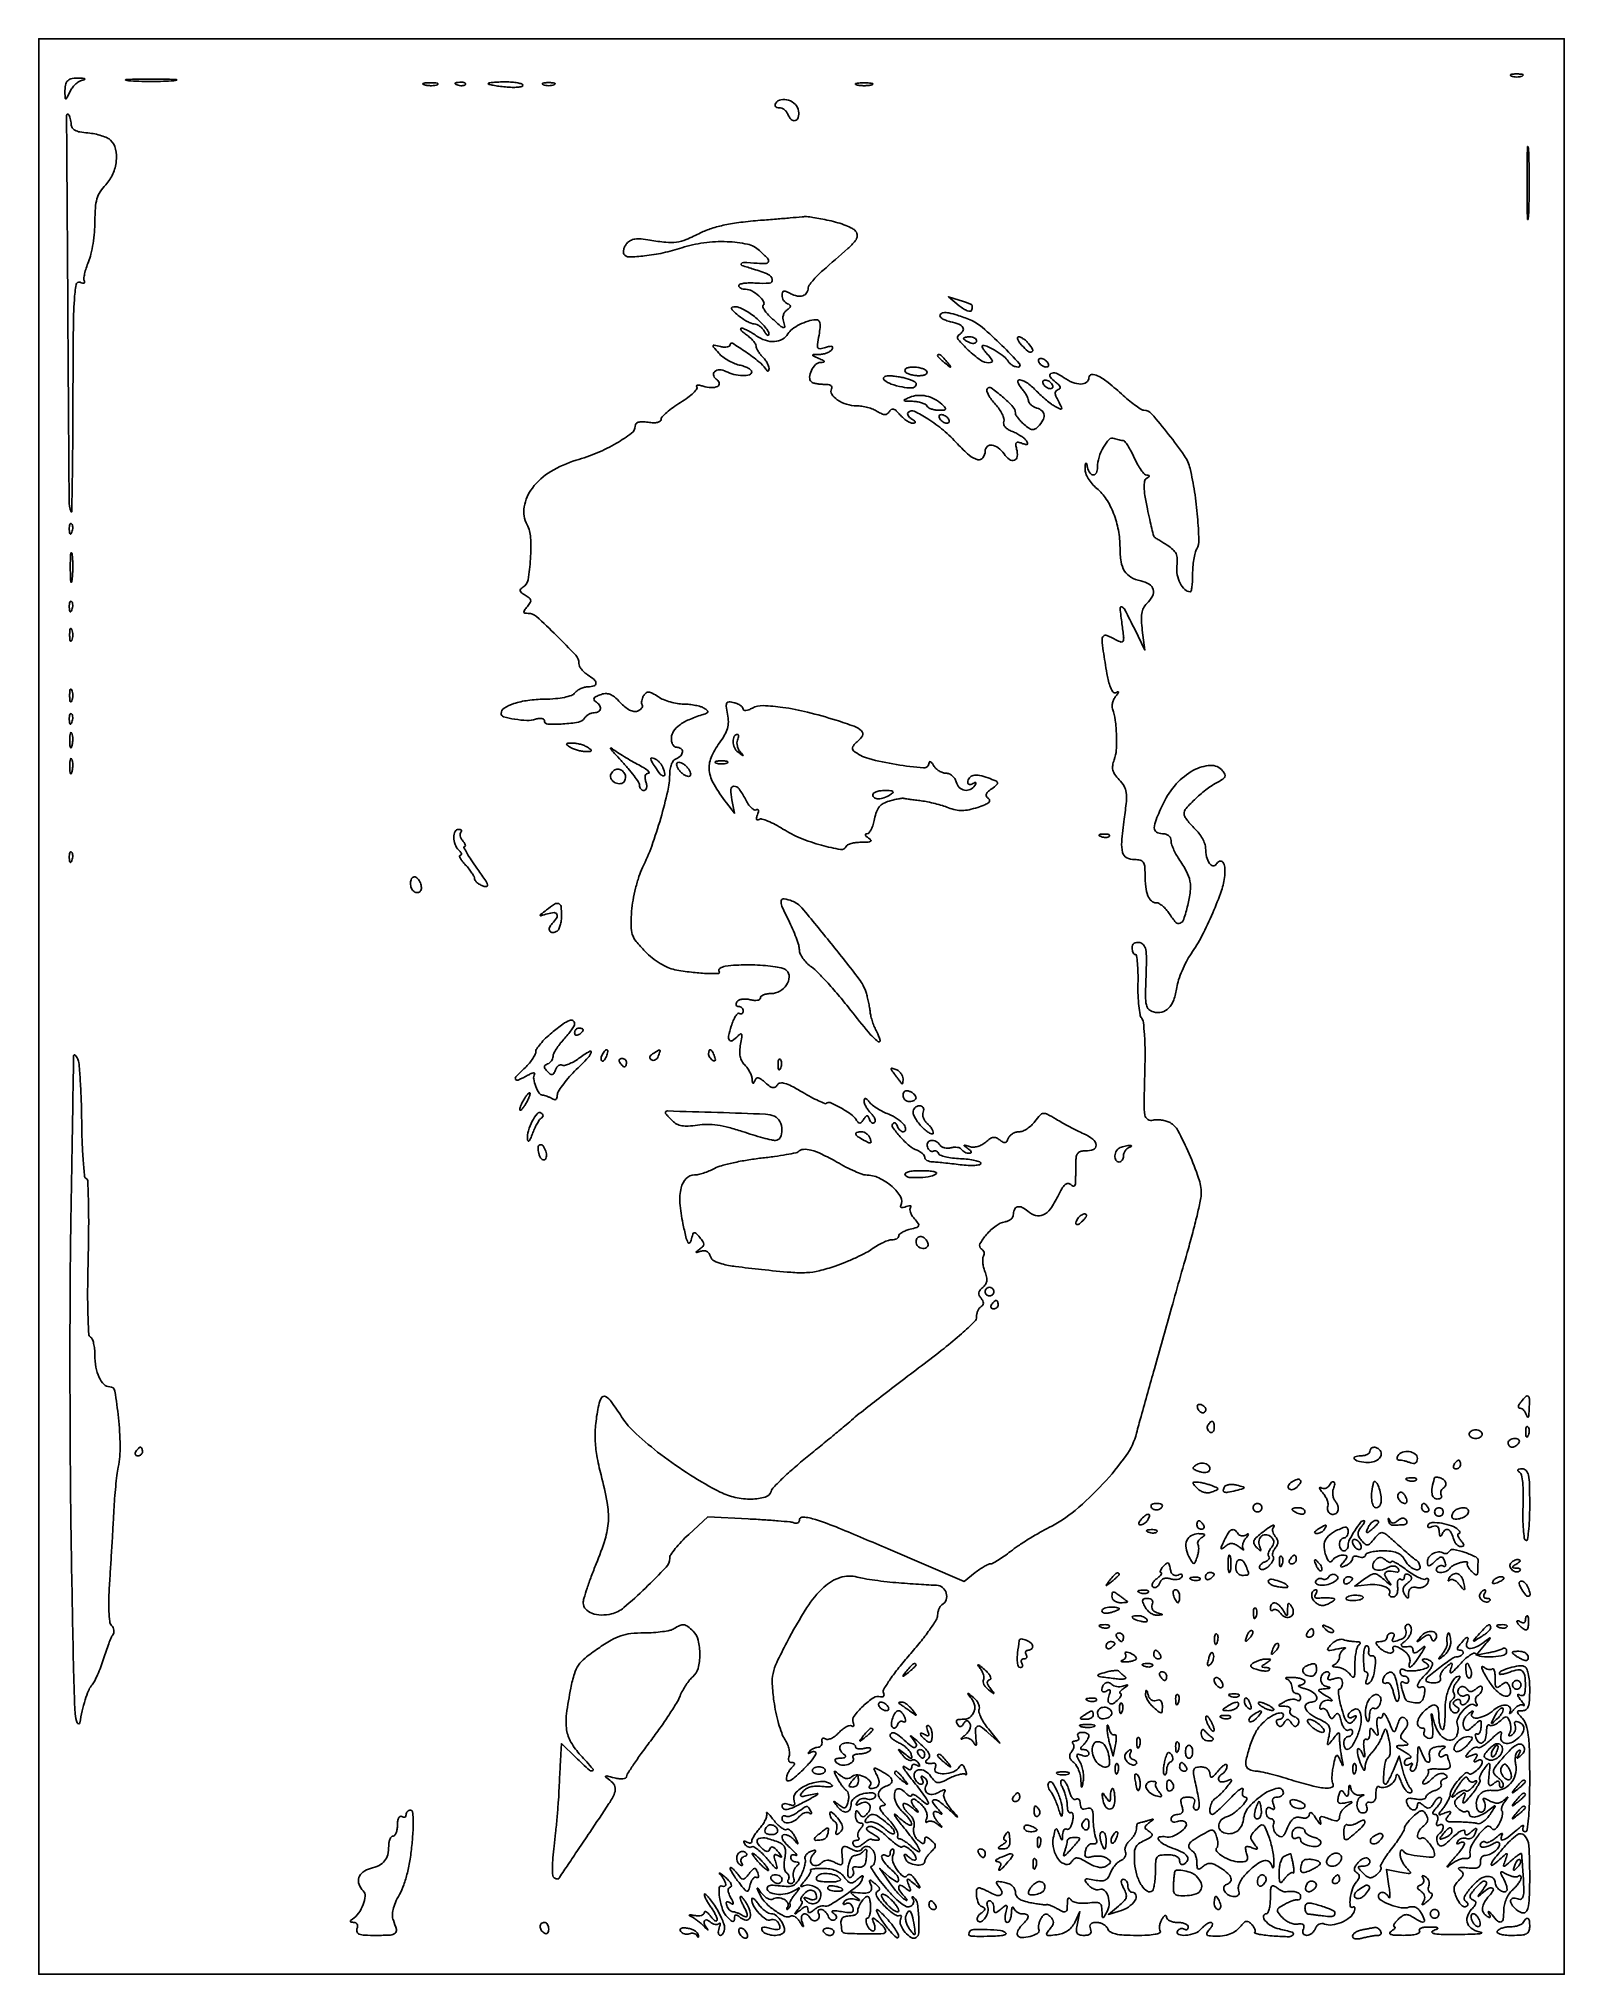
# Model space of a CAD drawing. Extents: x 0 to 353, y 0 to 448.
import ezdxf

# ---------------------------------------------------------------- set-up
doc = ezdxf.new("R2010")
doc.units = 0

msp = doc.modelspace()

# ---------------------------------------------------------------- linework, layer by layer
msp.add_lwpolyline([(0, 224), (0, 0), (176.5, 0), (353, 0), (353, 224), (353, 448), (176.5, 448), (0, 448)], close=True)
for points in [[(343.25, 439.337719, -0.057986), (342.679992, 439.181385, -0.037979), (342, 439.12966, -0.037979), (341.320008, 439.181385, -0.057986), (340.75, 439.337719, -0.174857), (340.540618, 439.525001, -0.447206), (340.601562, 439.693942, -0.078554), (341.10856, 439.810911, -0.017491), (342, 439.842105, -0.017491), (342.89144, 439.810911, -0.078554), (343.398438, 439.693942, -0.447206), (343.459382, 439.525001, -0.174857)], [(9.881387, 438.335977, 0.086937), (9.184421, 438.01273, 0.042177), (8.425777, 437.384032, 0.04014), (7.725648, 436.576452, 0.046034), (7.199067, 435.701979, -0.002896), (6.46435, 434.203263, -0.256599), (6.266969, 434.066235, -0.429873), (6.126234, 434.18659, -0.004711), (6.06768, 435.583333, -0.053055), (6.191383, 437.262515, -0.154491), (6.728357, 438.278749, -0.155641), (7.749245, 438.796462, -0.054089), (9.416667, 438.883999, -0.007499), (10.406867, 438.813954, -0.19799), (10.638375, 438.694444, -0.530757), (10.598321, 438.551152, -0.015377)], [(31.25, 438.262758, -0.01099), (28.859905, 438.148271, -0.006471), (26, 438.111256, -0.006471), (23.140095, 438.148271, -0.01099), (20.75, 438.262758, -0.067956), (20.109382, 438.396322, -0.813012), (20.126562, 438.522148, -0.014551), (22.235377, 438.608117, -0.002911), (26, 438.630035, -0.002911), (29.764623, 438.608117, -0.014551), (31.873438, 438.522148, -0.813012), (31.890618, 438.396322, -0.067956)], [(92.269032, 437.344063, -0.06278), (91.671085, 437.185595, -0.030339), (90.880008, 437.127736, -0.029507), (90.036634, 437.167106, -0.037336), (89.269032, 437.307009, -0.087174), (88.883358, 437.48334, -0.597527), (88.900903, 437.643467, -0.080377), (89.431793, 437.764444, -0.012823), (90.5, 437.805051, -0.014395), (91.580113, 437.787295, -0.052471), (92.257153, 437.684921, -0.333666), (92.386009, 437.52287, -0.31318)], [(98.729167, 437.395833, -0.126455), (98.402231, 437.202593, -0.060344), (97.916927, 437.123424, -0.05415), (97.359369, 437.160852, -0.051402), (96.8125, 437.316886, -0.054073), (96.395823, 437.538436, -0.470617), (96.37858, 437.720685, -0.168741), (96.670344, 437.862007, -0.018894), (97.416667, 437.921053, -0.028489), (98.112848, 437.910055, -0.077125), (98.592839, 437.799335, -0.208169), (98.77538, 437.614691, -0.296942)], [(112, 437.223574, -0.349806), (111.775764, 436.942278, -0.031602), (110.825, 436.787278, -0.030261), (109.533536, 436.738284, -0.018125), (108, 436.82861, -0.009175), (106.466467, 437.003303, -0.014988), (105.175, 437.214038, -0.008689), (104.135635, 437.434592, -0.349332), (104, 437.605035, -0.375272), (104.137529, 437.762469, -0.009085), (105.175, 437.883979, -0.015344), (106.466336, 437.971584, -0.009263), (108, 438, -0.018271), (109.533275, 437.943954, -0.029671), (110.825, 437.771925, -0.029992), (111.779308, 437.526532, -0.325612)], [(119.25, 437.337719, -0.057986), (118.679992, 437.181385, -0.037979), (118, 437.12966, -0.037979), (117.320008, 437.181385, -0.057986), (116.75, 437.337719, -0.174857), (116.540618, 437.525001, -0.447206), (116.601562, 437.693942, -0.078554), (117.10856, 437.810911, -0.017491), (118, 437.842105, -0.017491), (118.89144, 437.810911, -0.078554), (119.398438, 437.693942, -0.447206), (119.459382, 437.525001, -0.174857)], [(192.75, 437.310674, -0.039571), (191.952734, 437.168469, -0.024357), (191, 437.122029, -0.024357), (190.047266, 437.168469, -0.039571), (189.25, 437.310674, -0.161593), (188.99086, 437.478988, -0.542911), (189.042187, 437.633659, -0.052887), (189.748017, 437.740287, -0.011065), (191, 437.767997, -0.011065), (192.251983, 437.740287, -0.052887), (192.957813, 437.633659, -0.542911), (193.00914, 437.478988, -0.161593)], [(7.487246, 428.179421, 0.145394), (7.729764, 427.385195, 0.128831), (8.3761, 426.807451, 0.075226), (9.539026, 426.41819, 0.022775), (11.390149, 426.18128, -0.028591), (12.97916, 425.959112, -0.028351), (14.537023, 425.556727, -0.029561), (15.854056, 425.048076, -0.089672), (16.640149, 424.502708, -0.140465), (17.776761, 422.45293, -0.084597), (17.940178, 419.657849, -0.077038), (17.14227, 416.707949, -0.08262), (15.5, 414.216574, 0.044423), (14.21654, 412.559029, 0.071038), (13.474268, 410.933066, 0.054757), (13.106495, 408.87717, 0.016904), (13, 405.7281, -0.02204), (12.890647, 403.248507, -0.017492), (12.561325, 400.587365, -0.017825), (12.080716, 398.137958, -0.041619), (11.506639, 396.361647, 0.020188), (10.974691, 394.928482, 0.026362), (10.612135, 393.578249, 0.025783), (10.433303, 392.456276, 0.166534), (10.558577, 391.90522, -0.159561), (10.626094, 391.62584, -0.313156), (10.487812, 391.457026, -0.12623), (10.114445, 391.447166, -0.035434), (9.551938, 391.618443, 0.472914), (8.659774, 391.111075, 0.027346), (8.24599, 387.545891, 0.013118), (8.010734, 380.755395, 0.001378), (7.921053, 364.856989, -0.001207), (7.865807, 354.434431, -0.002131), (7.762741, 345.829865, -0.00055), (7.636019, 338.522897, -0.836857), (7.492981, 338.5, -0.082373), (7.037322, 341.130493, -0.000152), (6.734698, 385.357702, -0.00007), (6.447381, 430.255912, -0.670444), (6.891733, 430.4416, -0.099238), (7.117019, 430.103354, -0.033095), (7.307053, 429.536697, -0.031429), (7.439402, 428.865093, -0.031045)], [(175.819551, 431.25, -0.095511), (175.746963, 429.780751, -0.264637), (175.061408, 429.055432, -0.281495), (174.129836, 429.295911, -0.101085), (173.361626, 430.5, 0.077126), (173.033038, 431.07342, 0.064983), (172.528573, 431.559375, 0.066775), (171.932106, 431.888001, 0.092821), (171.333994, 432, -0.077364), (170.827529, 432.078836, -0.154966), (170.500429, 432.310548, -0.185898), (170.401635, 432.654917, -0.116867), (170.535343, 433.057186, -0.210392), (171.741727, 433.886931, -0.130046), (173.486988, 433.763007, -0.1173), (175.0758, 432.760113, -0.159616)], [(344.744131, 407.295706, -0.034402), (344.61895, 406.18842, -0.891547), (344.502098, 406.196239, -0.010022), (344.420962, 409.125063, -0.00187), (344.399941, 414.5, -0.00193), (344.419805, 419.883691, -0.009062), (344.499248, 422.977489, -0.83955), (344.617597, 422.992986, -0.064206), (344.741584, 422.295706, -0.007659), (344.849264, 418.975569, -0.004233), (344.884311, 414.917685, -0.00422), (344.850288, 410.80362, -0.006772)], [(182.885484, 405.931139, -0.019949), (184.878014, 405.419914, -0.022482), (186.744023, 404.768218, -0.022466), (188.266152, 404.077704, -0.102169), (189.022232, 403.473212, -0.187697), (189.392171, 402.363012, -0.162603), (188.943792, 401.213179, -0.038111), (187.205973, 399.422371, -0.002196), (181.447261, 394.373252, 0.017958), (180.176164, 393.185878, 0.022569), (179.091519, 391.994166, 0.021522), (178.288139, 390.937877, 0.137878), (178.070513, 390.309017, -0.130716), (177.691383, 389.161475, -0.170794), (176.820079, 388.494391, -0.133293), (175.536735, 388.430074, -0.069222), (174.020667, 388.98894, 0.021775), (172.975466, 389.491066, 0.147459), (172.411731, 389.554186, 0.27716), (172.103042, 389.282323, 0.077152), (172, 388.618517, 0.078246), (172.093362, 388.025583, 0.063984), (172.367188, 387.444157, 0.065224), (172.772073, 386.961701, 0.089454), (173.25, 386.659464, -0.055753), (173.798801, 386.361891, -0.271526), (173.941134, 386.053403, -0.189216), (173.755844, 385.69043, -0.028741), (173.104283, 385.177056, 0.091163), (172.617302, 384.683912, 0.075842), (172.299018, 384.018045, 0.075665), (172.193276, 383.286005, 0.089947), (172.322898, 382.600925, -0.045006), (172.666892, 381.388489, -0.553673), (172.377479, 381.121035, -0.113454), (171.560032, 381.55839, -0.007549), (169.567786, 383.349598, -0.023274), (168.639678, 384.293713, -0.037704), (167.954328, 385.186068, -0.044309), (167.561436, 385.920885, -0.306009), (167.635312, 386.301978, 0.352155), (167.729512, 387.169094, 0.065977), (166.62354, 388.48019, 0.058477), (165.024414, 389.625388, 0.126837), (163.571429, 390, -0.052743), (162.970208, 390.063597, -0.072582), (162.461607, 390.252535, -0.09247), (162.120013, 390.531611, -0.177162), (162, 390.859692, -0.333455), (162.238073, 391.176978, -0.035951), (163.192574, 391.381906, -0.032829), (164.503508, 391.479066, -0.019866), (166.059827, 391.430212, 0.038625), (169.094583, 391.448736, 0.447437), (169.730302, 392.291894, 0.248966), (168.788538, 393.448398, 0.026591), (165.41985, 394.663597, -0.007127), (162.70061, 395.526523, -0.481517), (162.554265, 395.925269, -0.273921), (163.079353, 396.205558, -0.005358), (166.25, 396.030596, 0.02241), (168.339674, 395.986645, 0.353095), (168.847091, 396.416334, 0.243368), (168.620839, 397.179638, 0.01379), (166.811439, 398.961045, 0.1354), (163.989364, 400.433335, 0.043985), (159.278359, 401.019477, 0.04175), (153.887573, 400.762788, 0.045803), (148.784947, 399.607947, -0.024357), (144.472035, 398.435598, -0.026827), (140.201985, 397.733064, -0.022118), (136.593616, 397.497481, -0.265537), (135.414101, 398.138987, -0.141109), (135.281312, 398.612871, -0.064792), (135.369418, 399.254024, -0.056621), (135.647785, 399.952818, -0.050171), (136.085276, 400.602751, -0.094632), (136.912677, 401.284759, -0.088478), (137.952792, 401.634264, -0.060278), (139.372272, 401.672974, -0.020479), (141.421365, 401.396533, 0.017404), (145.141489, 400.871346, 0.061426), (147.550885, 400.912923, 0.062884), (149.848705, 401.53788, 0.018837), (153.154836, 403.049456, -0.039046), (155.684537, 404.084713, -0.025718), (158.725423, 404.890304, -0.021158), (162.427792, 405.507697, -0.011628), (167, 405.964936, 0.000977), (170.691266, 406.254825, 0.001462), (173.915229, 406.523845, 0.000599), (176.677175, 406.765778, 0.031892), (177.200779, 406.846163, -0.089222), (177.677944, 406.864362, -0.004936), (179.159732, 406.640833, -0.007506), (180.925271, 406.329389, -0.005411)], [(165.923275, 383.411106, -0.020876), (167.09907, 382.334796, -0.026399), (168.087279, 381.241625, -0.026158), (168.79842, 380.266118, -0.152107), (168.969591, 379.661106, -0.177519), (168.862385, 379.390784, -0.351803), (168.648701, 379.355137, -0.106046), (168.31573, 379.648689, -0.027387), (167.919901, 380.25, 0.051919), (167.430646, 380.919396, 0.049439), (166.806548, 381.485937, 0.053303), (166.148259, 381.873227, 0.106724), (165.561094, 382, -0.095223), (164.889066, 382.129157, -0.027203), (163.921573, 382.577727, -0.02633), (162.862964, 383.213987, -0.025196), (161.860784, 383.966731, -0.0111), (160.650452, 385.021418, -0.125835), (160.304409, 385.547921, -0.422729), (160.457654, 385.850511, -0.070676), (161.173275, 385.966731, -0.101241), (162.019782, 385.811018, -0.027481), (163.258813, 385.22974, -0.02663), (164.622513, 384.399545, -0.024857)], [(215.854167, 386.438272, -0.159059), (215.965444, 386.248839, -0.053963), (216.00026, 385.927181, -0.047151), (215.963573, 385.539, -0.039058), (215.854167, 385.138303, -0.323955), (215.530091, 384.916779, -0.083168), (214.869661, 385.045795, -0.053414), (213.984172, 385.490705, -0.02907), (213, 386.208958), (210.5, 388.266311), (213, 387.508928, -0.006971), (213.983337, 387.195989, -0.009207), (214.869661, 386.882002, -0.007012), (215.598967, 386.596696, -0.084521)], [(180.549667, 379.413054, 0.009784), (180.179241, 377.200444, 0.158418), (180.303833, 376.465441, 0.322246), (180.794371, 376.219233, 0.037275), (182.063605, 376.520187, -0.020784), (183.026968, 376.782424, -0.123744), (183.543953, 376.771034, -0.360633), (183.707605, 376.537034, -0.11846), (183.566212, 376.107134, -0.109704), (183.147658, 375.677303, -0.047907), (182.439362, 375.304574, -0.044292), (181.57985, 375.038558, -0.044918), (180.690983, 374.929715, 0.003282), (179.224154, 374.873019, 0.343362), (179.080266, 374.750168, 0.352087), (179.165583, 374.58405, 0.003353), (180.5, 374, -0.00883), (181.517174, 373.541461, -0.190764), (181.73752, 373.306176, -0.487809), (181.638279, 373.137602, -0.02201), (180.866631, 373.070285, 0.192871), (179.749443, 372.56592, 0.083114), (178.810732, 371.193277, 0.085603), (178.389019, 369.628082, 0.22304), (178.775429, 368.557905, 0.124846), (179.138708, 368.341627, 0.025427), (179.872202, 368.163884, 0.025336), (180.768885, 368.040963, 0.021397), (181.725684, 368, -0.036402), (182.664171, 367.931584, -0.101873), (183.280947, 367.707429, -0.201673), (183.529919, 367.359534, -0.196658), (183.458879, 366.933465, 0.294166), (183.48124, 365.732604, 0.097354), (184.78636, 364.4262, 0.072562), (186.924189, 363.401609, 0.072765), (189.263569, 363.031803, -0.037007), (190.469138, 362.92849, -0.025631), (191.807817, 362.642155, -0.025939), (193.07248, 362.231692, -0.047313), (194.044081, 361.75, 0.026464), (195.102592, 361.169119, 0.110791), (195.805669, 361.005756, 0.170304), (196.343828, 361.18994, 0.086866), (196.826426, 361.728798, -0.119005), (197.284244, 362.17883, -0.212068), (197.799074, 362.241945, -0.115423), (198.431644, 361.874881, -0.026777), (199.286126, 360.978798, 0.033721), (200.027434, 360.222689, 0.035327), (200.852787, 359.58577, 0.037753), (201.639708, 359.144412, 0.112428), (202.240213, 359.015313, 0.054458), (202.727279, 359.074519, 0.411293), (202.838808, 359.252167, 0.179369), (202.661556, 359.525833, 0.019293), (202.02896, 359.96094, -0.048494), (201.511625, 360.363135, -0.079475), (201.174546, 360.802481, -0.114556), (201.06369, 361.206643, -0.20922), (201.18603, 361.519363, -0.317551), (202.590089, 361.761014, -0.031165), (205.764492, 359.998572, -0.033547), (209.337323, 357.359441, -0.031187), (212.618785, 354.205209, 0.028048), (215.298313, 351.597035, 0.116359), (217.282565, 350.55353, 0.306515), (218.482781, 350.981302, 0.159732), (219, 352.559017, -0.212751), (219.468999, 353.611351, -0.22469), (220.549391, 353.934053, -0.128135), (222.02632, 353.297982, -0.074698), (223.363379, 351.891591, 0.079603), (224.617633, 350.597802, 0.257824), (225.761711, 350.439628, 0.284105), (226.422058, 351.308454, 0.088242), (226.285602, 353.015858, -0.028573), (226.078903, 354.042663, -0.228724), (226.221277, 354.489906, -0.264139), (226.639921, 354.617763, -0.0366), (227.543527, 354.344924, 0.02151), (228.363948, 354.069951, 0.195202), (228.732059, 354.108811, 0.373081), (228.826568, 354.355477, 0.051367), (228.566906, 354.891744, 0.078699), (228.102963, 355.430801, 0.02842), (227.293618, 356.041291, 0.027352), (226.315812, 356.620437, 0.029189), (225.301205, 357.075582, -0.04591), (224.328936, 357.551343, -0.077426), (223.636917, 358.13585, -0.104931), (223.289936, 358.762358, -0.167309), (223.311066, 359.368242, 0.161413), (223.343315, 360.063638, 0.045042), (222.950451, 361.095619, 0.04048), (222.266502, 362.250484, 0.033028), (221.361123, 363.366347, -0.028112), (220.460664, 364.454127, -0.039384), (219.794621, 365.524733, -0.044515), (219.419729, 366.439815, -0.216654), (219.488884, 366.982014, -0.433521), (220.398657, 367.165572, -0.023219), (222.98019, 365.139306, -0.025001), (225.42439, 362.807396, -0.192038), (226, 361.363978, 0.134973), (226.128026, 360.898351, 0.029202), (226.600353, 360.200546, 0.028459), (227.261389, 359.431983, 0.023872), (228.043753, 358.694566, 0.025881), (229.163095, 357.832373, 0.117406), (229.925191, 357.536035, 0.170515), (230.582217, 357.669678, 0.071348), (231.293753, 358.246134, 0.053241), (232.375188, 359.695414, 0.153248), (232.658531, 360.902579, 0.201498), (232.17871, 361.844239, 0.098955), (230.979687, 362.506447, -0.047452), (230.222343, 362.828582, -0.055513), (229.581533, 363.274466, -0.06429), (229.143704, 363.770083, -0.149899), (229, 364.238647, 0.099289), (228.8903, 364.785632, 0.029491), (228.513847, 365.555449, 0.028317), (227.978418, 366.39005, 0.027142), (227.345012, 367.171259, -0.111772), (226.576112, 368.536424, -0.567371), (227.043421, 369.046325, -0.108305), (228.859974, 368.237325, -0.044261), (230.89662, 366.439438, 0.016981), (231.955565, 365.396635, 0.013845), (233.155899, 364.352175, 0.014073), (234.315493, 363.451761, 0.035189), (235.222314, 362.881021, 0.01054), (236.398424, 362.283126, 0.394185), (236.660566, 362.364713, 0.251124), (236.669454, 362.706125, 0.006338), (235.932296, 364.126507, -0.02123), (235.372634, 365.288226, -0.099833), (235.22079, 366.009533, -0.193571), (235.406118, 366.48183, -0.123802), (235.909604, 366.803201, 0.146311), (236.287081, 367.068328, 0.257177), (236.347822, 367.434284, 0.120524), (236.033081, 367.915881, 0.030178), (235.304575, 368.51924, -0.072929), (234.077477, 369.72583, -0.449655), (234.230417, 370.492465, -0.234625), (235.391968, 370.571387, -0.054539), (237.157839, 369.601999, 0.054212), (239.246871, 368.453436, 0.096029), (241.165647, 368.058672, 0.163325), (242.466997, 368.47891, 0.238011), (243, 369.535184, -0.37939), (243.631204, 370.247314, -0.15056), (245.026267, 369.995567, -0.050533), (247.4646, 368.403652, -0.013836), (250.959675, 365.417466, 0.012274), (252.48197, 364.10857, 0.016482), (253.927127, 363.003881, 0.013609), (255.167078, 362.169204, 0.142264), (255.749727, 362, -0.217186), (257.490661, 361.206352, -0.011718), (261.447127, 356.431134, -0.01677), (265.074587, 351.507168, -0.091781), (266.411541, 348.5, -0.021215), (267.457042, 343.14672, -0.016897), (268.142095, 337.301096, -0.01268), (268.446282, 332.017508, -0.131639), (267.955076, 329.916059, 0.062416), (267.58681, 328.957287, 0.020061), (267.280554, 327.461391, 0.01966), (267.070235, 325.753227, 0.020801), (267, 324.065741, -0.013201), (266.958839, 322.507015, -0.021711), (266.832143, 321.194312, -0.017369), (266.653914, 320.182542, -0.354214), (266.428571, 320, -0.195162), (265.205919, 320.496128, -0.082419), (264.135232, 321.948155, -0.07107), (263.458561, 323.930147, -0.075898), (263.385675, 325.976965, 0.039759), (263.446432, 327.643811, 0.10001), (263.156052, 328.818194, 0.101453), (262.435742, 329.777664, 0.041671), (261.125631, 330.755777, -0.000209), (260.096126, 331.398986, -0.000292), (259.175739, 331.975303, -0.000175), (258.400715, 332.461606, -0.003821), (258.174756, 332.605917, -0.187486), (258.015241, 332.827419, -0.002158), (257.559701, 334.617897, -0.006228), (257.063997, 336.712652, -0.00398), (256.537678, 339.158577, -0.009726), (255.959109, 342.258147, -0.035113), (255.768899, 344.256688, -0.059096), (255.889968, 345.54969, -0.199001), (256.362922, 346.234687, 0.021501), (256.852471, 346.5817, 0.218185), (256.965091, 346.79722, 0.376735), (256.851825, 346.940572, 0.041919), (256.401874, 346.984687, -0.206265), (255.870011, 347.222693, -0.029359), (255.096472, 348.170502, -0.029395), (254.270968, 349.466872, -0.021158), (253.5, 351, 0.01488), (252.753255, 352.532586, 0.021991), (252.000991, 353.825, 0.01838), (251.318492, 354.80598, 0.235775), (250.929913, 355, -0.043574), (250.545192, 355.033592, -0.014985), (249.997474, 355.14699, -0.014762), (249.397888, 355.308834, -0.016563), (248.831787, 355.500392, 0.300139), (247.687424, 355.239971, 0.061163), (246.38001, 353.490184, 0.055165), (245.348196, 351.111661, 0.074911), (245, 348.800635, -0.095528), (244.753517, 347.5223, -0.300573), (244.069649, 347.048517, -0.257241), (243.261406, 347.470997, -0.08268), (242.689326, 348.75, 0.007147), (242.431457, 349.682089, 0.49575), (242.299957, 349.732505, 0.24041), (242.189927, 349.550831, 0.004411), (242.116001, 348.395035, 0.104807), (242.269573, 347.404397, 0.046095), (242.85525, 346.206591, 0.042084), (243.750304, 344.981624, 0.039468), (244.855821, 343.895035, -0.075013), (247.023149, 341.439738, -0.05051), (248.727921, 338.104372, -0.047272), (249.828702, 334.234012, -0.045729), (250.199393, 330.181982, 0.038254), (250.447026, 326.942991, 0.101621), (251.250418, 324.777929, 0.125218), (252.719173, 323.371316, 0.07475), (254.991683, 322.501827, -0.07857), (256.958941, 321.731951, -0.197791), (257.8733, 320.530203, -0.190748), (257.693145, 318.998708, -0.072963), (256.389071, 317.246214, 0.080872), (255.653427, 316.22445, 0.074759), (255.254787, 314.99427, 0.053454), (255.161338, 313.365948, 0.019619), (255.365763, 311.067642), (255.953384, 306.5), (253.593618, 311.29974, 0.003546), (251.336726, 315.809188, 0.176042), (250.619311, 316.479083, 0.571297), (250.212447, 316.179023, 0.008368), (250.647584, 312.554499, -0.005285), (251.03885, 309.456868, -0.122234), (250.925901, 308.580574, -0.398991), (250.448103, 308.355592, -0.043077), (249.21763, 308.883528, 0.022926), (247.16708, 309.862835, 0.293126), (246.365805, 309.724822, 0.23223), (246.036623, 308.885045, 0.015606), (246.338331, 306.25, 0.006707), (247.165014, 301.08222, 0.033677), (247.859036, 298.238398, 0.082806), (248.561613, 296.861864, 0.385959), (249.362002, 296.702162, -0.064832), (249.725501, 296.860264, -0.545281), (249.836108, 296.763715, -0.11979), (249.704294, 296.437226, -0.014607), (249.232747, 295.818707, 0.055979), (248.784761, 295.117857, 0.050115), (248.483239, 294.308857, 0.053172), (248.36344, 293.518179, 0.097674), (248.460778, 292.876748, -0.053672), (249.093454, 290.26988, -0.02434), (249.382106, 286.765398, -0.023692), (249.334676, 283.344302, -0.075665), (248.854959, 281.118514, 0.051021), (248.504024, 279.806544, 0.101918), (248.550766, 278.738106, 0.091568), (249.02549, 277.701579, 0.035535), (250.025694, 276.47265, -0.055884), (251.150863, 274.969407, -0.101223), (251.64551, 273.521161, -0.056938), (251.673334, 271.477632, -0.008432), (251.190943, 267.373497, 0.010867), (250.595934, 262.089341, 0.085875), (250.794393, 259.642542, 0.214713), (251.752215, 258.446554, 0.118684), (253.606989, 258, -0.055985), (254.885516, 257.856393, -0.186186), (255.574981, 257.392896, -0.130758), (255.914554, 256.464752, -0.022677), (256, 254.581787, 0.025986), (256.151141, 251.675628, 0.067648), (256.645891, 249.64521, 0.112014), (257.464932, 248.440793, 0.189858), (258.583936, 248, -0.131419), (259.223195, 247.829025, -0.042712), (260.03265, 247.265625, -0.039162), (260.864041, 246.45669, -0.035205), (261.591957, 245.5, 0.033465), (263.127192, 243.467638, 0.331304), (264.110314, 243.250784, 0.211626), (264.942258, 244.178639, 0.016796), (265.877544, 247.427962, 0.031633), (266.469683, 250.619831, 0.07719), (266.38887, 253.003513, 0.075393), (265.586122, 255.283977, 0.02913), (263.837275, 258.15437, -0.025074), (263.134072, 259.287766, -0.024289), (262.539699, 260.497736, -0.025042), (262.123009, 261.611645, -0.077125), (262, 262.40437, 0.115684), (261.851862, 263.036072, 0.109611), (261.436644, 263.550546, 0.096889), (260.794144, 263.885228, 0.071888), (260, 264, -0.138149), (258.641839, 264.382557, -0.270586), (258.127428, 265.339676, -0.0904), (258.541833, 267.231332, -0.011415), (260.25, 271.068717, -0.073409), (263.216133, 275.516135, -0.083915), (267.224079, 278.682435, -0.112115), (271.131603, 279.797107, -0.237484), (273.942122, 278.569739, -0.067231), (274.428997, 277.790506, -0.210611), (274.434462, 277.186761, -0.145233), (273.966639, 276.62516, -0.028068), (272.814567, 275.947552, 0.044933), (270.385, 274.406148, 0.025771), (267.743868, 272.151161, 0.020282), (265.494931, 269.8412, 0.189135), (265.017277, 268.562909, 0.130094), (265.173745, 268.008322, 0.024455), (265.758778, 267.12046, 0.024676), (266.565519, 266.124598, 0.020402), (267.517277, 265.14504, -0.040125), (268.46846, 264.085573, -0.036172), (269.275198, 262.851744, -0.038059), (269.834315, 261.634812, -0.087085), (270.015313, 260.64504, 0.053824), (270.242823, 258.669918, 0.088803), (270.894248, 257.126434, 0.203634), (271.700659, 256.583558, 0.311518), (272.444098, 256.909549, -0.152769), (273.241284, 257.600357, -0.346119), (273.965953, 257.410997, -0.140392), (274.430499, 256.212643, -0.045258), (274.431275, 254.28891, -0.061787), (273.679324, 250.820033, -0.017482), (271.667561, 245.661514, -0.018277), (269.154398, 240.369389, -0.031537), (266.636598, 236.19711, 0.030332), (265.553303, 234.411706, 0.021271), (264.546635, 232.285496, 0.021541), (263.754434, 230.158792, 0.041318), (263.338059, 228.387794, -0.047362), (262.625412, 225.512761, -0.106977), (261.457385, 223.61096, -0.145486), (259.86785, 222.705202, -0.121789), (257.919519, 222.731297, -0.134735), (256.8618, 223.342023, -0.144177), (256.297616, 224.392348, -0.054756), (256.104717, 226.371843, -0.00626), (256.215995, 230.86138, 0.006625), (256.319149, 235.149319, 0.048339), (256.143137, 237.195701, 0.125372), (255.647491, 238.271192, 0.176553), (254.75, 238.80918, 0.074552), (254.032004, 238.839118, 0.127616), (253.47445, 238.628605, 0.140722), (253.124453, 238.192514, 0.099502), (253, 237.573324, 0.045708), (253.055166, 236.971133, 0.065645), (253.220313, 236.462254, 0.085694), (253.46346, 236.118684, 0.198641), (253.75, 236.000307, -0.375162), (254.042549, 235.745056, -0.011415), (254.238104, 234.017622, -0.017295), (254.358757, 231.838456, -0.010423), (254.35844, 229.250307, 0.014053), (254.377534, 226.574992, 0.018032), (254.552887, 224.119861, 0.016047), (254.835076, 222.109464, 0.12816), (255.219171, 221.264114, -0.143825), (255.60756, 220.334403, -0.01055), (255.855926, 217.548854, -0.013869), (255.993028, 214.131019, -0.009618), (255.966429, 210.264114, 0.00218), (255.77667, 201.542316, 0.042456), (255.958274, 198.854661, 0.226375), (256.637909, 197.85605, 0.198486), (257.897767, 197.683517, -0.06332), (258.768777, 197.796775, -0.036913), (259.821107, 197.721978, -0.036321), (260.881285, 197.487837, -0.050399), (261.780357, 197.117549, -0.150656), (263.590753, 195.288731, -0.01645), (266.187312, 189.891081, -0.019803), (268.398879, 184.287109, -0.083623), (269.005738, 180.739479, -0.05292), (268.861373, 179.345268, -0.005304), (268.131363, 176.073472, -0.006616), (267.16583, 172.184665, -0.005215), (266.021085, 168, 0.000425), (261.868795, 153.373065, 0.000578), (258.148345, 140.166492, 0.000401), (255.058231, 129.114526, 0.006064), (254.034194, 125.260524, -0.094155), (251.609549, 120.047307, -0.031161), (246.244783, 113.4859, -0.031659), (239.808798, 107.371224, -0.057422), (233.750047, 103.386219, 0.012962), (231.473786, 102.163324, 0.009073), (228.971804, 100.673536, 0.009161), (226.625188, 99.157713, 0.018798), (224.856096, 97.869349, -0.011977), (223.38964, 96.770468, -0.015723), (221.997287, 95.842871, -0.013219), (220.806314, 95.145374, -0.12651), (220.240954, 95, 0.110979), (219.712297, 94.881197, 0.019236), (218.798034, 94.404556, 0.020085), (217.750576, 93.749013, 0.016788), (216.692749, 92.972956), (214.11578, 90.945912), (196.530474, 98.472956, 0.002734), (185.166376, 103.263789, 0.021077), (179.744755, 105.25114, 0.054354), (176.879748, 105.833702, 0.441424), (176, 105.031385, -0.147341), (175.899824, 104.698819, -0.148193), (175.632812, 104.477817, -0.115282), (175.227988, 104.409326, -0.070007), (174.75, 104.507083, 0.061066), (173.880671, 104.701063, 0.00342), (171.118925, 104.952299, 0.005224), (167.819067, 105.195048, 0.0038), (164.144213, 105.398782), (154.788425, 105.846167), (150.394213, 101.795724, 0.016372), (148.711471, 100.139509, 0.021368), (147.2908, 98.512741, 0.019582), (146.240949, 97.090794, 0.150324), (146, 96.30747, -0.191693), (145.158537, 94.193298, -0.012201), (140.36965, 89.371567, -0.015309), (135.380538, 84.872472, -0.11482), (132.568102, 83.427736, -0.065184), (130.165008, 83.1484, -0.087602), (128.016696, 83.559824, -0.114715), (126.542249, 84.552196, -0.189718), (126, 85.92985, -0.071567), (126.155314, 87.00939, -0.008412), (126.88125, 89.334675, -0.009938), (127.851237, 92.082877, -0.007986), (129, 95, 0.022227), (131.053812, 100.685072, 0.061922), (131.806105, 104.853787, 0.058783), (131.533687, 109.201442, 0.018548), (130.129361, 115.568122, -0.019479), (129.144498, 120.072976, -0.035498), (128.748856, 123.815747, -0.036791), (128.892767, 127.48545, -0.02275), (129.573264, 131.75, -0.083963), (130.232664, 133.443743, -0.395234), (131.14716, 133.705938, -0.119453), (132.478032, 132.558904, -0.011681), (134.884905, 129.028018, 0.064195), (138.212592, 125.102539, 0.021897), (143.957688, 120.30627, 0.021519), (150.777335, 115.551946, 0.024478), (157.70034, 111.617162, 0.062703), (161.167065, 110.38053, 0.057233), (164.942745, 109.990021, 0.065201), (168.075075, 110.436226, 0.245657), (169.475481, 111.75, -0.10833), (170.080967, 112.734584, -0.009454), (172.170445, 114.821224, -0.012065), (174.796524, 117.227185, -0.009088), (177.792869, 119.747785, 0.001234), (180.963567, 122.331108, 0.001239), (184.11728, 124.926656, 0.001209), (186.856697, 127.203822, 0.004964), (188.5, 128.604498, -0.012415), (190.352143, 130.13613, -0.001642), (194.364063, 133.268152, -0.001903), (199.148421, 136.948899, -0.001596), (204.25, 140.817163, 0.006863), (209.484232, 144.873562, 0.013416), (213.520686, 148.272402, 0.009611), (216.533116, 151.055818, 0.204186), (217, 152.151433, -0.054604), (217.077772, 152.861456, -0.049292), (217.308014, 153.563985, -0.052407), (217.646856, 154.155888, -0.098461), (218.048558, 154.530011, 0.094464), (218.452344, 154.900145, 0.163146), (218.592952, 155.328687, 0.125886), (218.459112, 155.838244, 0.046386), (218.036227, 156.456349, -0.070599), (217.628942, 157.11803, -0.143242), (217.552661, 157.719023, -0.128748), (217.812567, 158.309911, -0.051946), (218.433467, 158.944783, 0.074768), (219.070778, 159.65863, 0.111574), (219.362314, 160.439491, 0.089627), (219.320554, 161.394934, 0.035231), (218.938644, 162.661377, -0.032693), (218.620797, 163.696369, -0.035754), (218.452232, 164.733503, -0.038397), (218.440672, 165.630405, -0.123042), (218.620961, 166.195719, 0.111559), (218.774714, 166.642593, 0.100082), (218.730454, 167.131281, 0.09457), (218.494269, 167.586728, 0.087786), (218.101622, 167.937194, -0.396761), (217.800292, 169.061769, -0.057719), (219.285859, 171.192143, -0.051491), (221.508124, 173.236263, -0.113109), (223.609159, 174.163247, 0.055756), (224.332291, 174.388246, 0.065876), (224.944566, 174.759109, 0.077265), (225.358772, 175.212376, 0.147602), (225.5, 175.680362, -0.0992), (225.758578, 176.97085, -0.228146), (226.480596, 177.612685, -0.186805), (227.561696, 177.513713, -0.068838), (228.849251, 176.636426, 0.111133), (230.677087, 175.603895, 0.189245), (232.402135, 175.744311, 0.125506), (234.080067, 177.171989, 0.039183), (235.786213, 180.032695, -0.017498), (236.753151, 181.826292, -0.074691), (237.514532, 182.770643, -0.177001), (238.174819, 183.044204, -0.209957), (238.798948, 182.801052, 0.079438), (239.311016, 182.430156, 0.34315), (239.655823, 182.497474, 0.155227), (239.867746, 182.98657, 0.021713), (239.931846, 184.100919, -0.000461), (239.947851, 185.170596, -0.0003), (239.968203, 186.405288, -0.000302), (239.989503, 187.609412, -0.000577), (240.008313, 188.576656, -0.066082), (240.152922, 189.517108, -0.136001), (240.542155, 190.145057, -0.133573), (241.204671, 190.489965, -0.062709), (242.174339, 190.576656, 0.102971), (244.037648, 190.894839, 0.331669), (244.661836, 191.899472, 0.20716), (243.924737, 193.271124, 0.060835), (241.838075, 194.543677, -0.009015), (240.335846, 195.25851, -0.005363), (238.571831, 196.16101, -0.005367), (236.832178, 197.098679, -0.00923), (235.406454, 197.92173, 0.013162), (233.371393, 199.075304, 0.150423), (232.47642, 199.248128, 0.18483), (231.725809, 198.863642, 0.021943), (230.516381, 197.39228, -0.045436), (229.689126, 196.477008, -0.042425), (228.692011, 195.702732, -0.04526), (227.682319, 195.170644, -0.098956), (226.828543, 195, 0.073937), (226.061767, 194.885991, 0.064302), (225.320843, 194.551878, 0.066863), (224.716739, 194.057752, 0.096617), (224.351832, 193.474477, -0.052949), (223.993539, 192.772964, -0.205998), (223.596353, 192.509046, -0.18051), (223.093879, 192.598927, -0.039657), (222.364459, 193.112489, 0.070715), (221.583683, 193.592831, 0.141709), (220.87158, 193.685054, 0.111477), (220.104767, 193.383402, 0.034698), (219.12586, 192.613902, -0.057206), (218.255253, 191.99069, -0.058628), (217.273079, 191.587117, -0.062333), (216.284421, 191.439478, -0.085016), (215.394618, 191.570222, 0.004007), (214.317794, 191.912195, 0.29892), (214.149939, 191.863666, 0.433242), (214.165368, 191.722987, 0.005076), (215, 191.109645, -0.026931), (215.568656, 190.652197, -0.142017), (215.778248, 190.315924, -0.364221), (215.682329, 190.103059, -0.109435), (215.309017, 190.015313, -0.067911), (214.811912, 190.076645, -0.053111), (214.303381, 190.270671, -0.054304), (213.860169, 190.560491, -0.082588), (213.558021, 190.90612, 0.147827), (213.205965, 191.217206, 0.065833), (212.608457, 191.401178, 0.056882), (211.874889, 191.440514, 0.048966), (211.111863, 191.319002, -0.058638), (210.340578, 191.211384, -0.062485), (209.582409, 191.289993, -0.070112), (208.950743, 191.533626, -0.127969), (208.553842, 191.912882, 0.132893), (207.629566, 192.779099, 0.158147), (206.457635, 192.986366, 0.238292), (205.698267, 192.45957, 0.219119), (205.63617, 191.505744, 0.057474), (205.915408, 190.970983, 0.088162), (206.279014, 190.597443, 0.118586), (206.665856, 190.439814, 0.177954), (207.019375, 190.511974, -0.116759), (207.354329, 190.623387, -0.128516), (207.690895, 190.566657, -0.118219), (207.977125, 190.345445, -0.089169), (208.168227, 189.995318, 0.2294), (208.566146, 189.587202, 0.027734), (209.801924, 189.21628, 0.028455), (211.410749, 188.924773, 0.019717), (213.253638, 188.771603, -0.017466), (215.072933, 188.628634, -0.028092), (216.605756, 188.366269, -0.027199), (217.746625, 188.038113, -0.319318), (218, 187.681822, -0.362068), (217.739493, 187.369234, -0.029716), (216.604688, 187.230279, -0.029065), (215.071207, 187.223664, -0.017254), (213.25, 187.384905, 0.002592), (211.303123, 187.614968, 0.002704), (209.38125, 187.82146, 0.002598), (207.718366, 187.982308, 0.01188), (206.75, 188.047747, -0.053114), (206.080524, 188.148822, -0.070786), (205.514062, 188.386524, -0.088468), (205.132795, 188.717647, -0.171449), (205, 189.093534, 0.147105), (204.874202, 189.511861, 0.060107), (204.485938, 189.968823, 0.052443), (203.919512, 190.391994, 0.045407), (203.25, 190.712186, -0.090062), (201.464994, 191.770034, -0.031906), (199.342183, 193.863392, -0.025873), (197.583169, 196.052633, -0.381405), (197.677217, 196.956979, -0.183842), (197.94015, 197.060416, -0.15289), (198.229699, 196.9733, -0.102608), (198.505683, 196.689031, -0.05583), (198.720238, 196.25, 0.058403), (198.956879, 195.772007, 0.060239), (199.29558, 195.367188, 0.06678), (199.680228, 195.092353, 0.122364), (200.051949, 195, 0.410758), (200.596478, 195.538135, 0.178053), (200.221269, 196.596821, 0.069716), (198.669725, 198.009481, 0.056499), (196.678145, 199.062817, -0.024966), (195.369716, 199.652688, -0.0219), (194.066393, 200.394177, -0.022491), (192.948587, 201.16883, -0.059305), (192.25, 201.845503, 0.021042), (191.669573, 202.500731, 0.148028), (191.301807, 202.706376, 0.378206), (191.079611, 202.582899, 0.085311), (191, 202.119701, 0.090142), (191.107794, 201.526652, 0.035965), (191.454613, 200.773406, 0.034124), (191.955384, 199.994908, 0.036406), (192.547619, 199.309524, -0.040672), (193.090148, 198.670742, -0.061476), (193.439546, 198.031176, -0.08244), (193.556918, 197.487692, -0.22212), (193.410714, 197.130952, -0.172078), (193.111385, 197.003027, -0.156959), (192.785051, 197.085768, -0.108599), (192.477597, 197.387524, -0.059353), (192.242044, 197.863153, 0.029105), (191.946109, 198.564154, 0.285698), (191.685492, 198.726305, 0.232815), (191.382528, 198.577151, 0.020785), (190.878949, 197.863153, -0.033523), (190.38018, 197.19287, -0.212247), (190.005632, 197.013896, -0.222876), (189.633954, 197.175929, -0.036946), (189.150411, 197.815647, 0.098414), (187.946585, 199.058164, 0.025768), (185.574335, 200.524022, 0.01906), (183.119899, 201.751864, 0.312389), (182.262695, 201.596028, -0.304407), (181.908769, 201.526342, -0.009174), (180.46481, 202.162413, -0.015274), (178.732326, 203.029037, -0.009596), (176.759748, 204.141658, 0.011655), (174.216409, 205.562438, 0.050421), (172.615217, 206.211978, 0.106528), (171.574099, 206.28745, 0.222919), (170.909321, 205.853279, -0.101215), (170.420461, 205.334087, -0.200914), (169.878137, 205.214414, -0.115041), (169.186012, 205.513947, -0.024518), (168.16476, 206.350894, 0.021625), (167.155489, 207.187826, 0.116963), (166.508856, 207.473658, 0.237041), (166.045531, 207.339348, 0.111065), (165.682658, 206.811131, -0.026929), (165.438037, 206.284096, -0.431408), (165.267853, 206.237394, -0.233187), (165.135765, 206.445357, -0.015171), (165.078947, 207.178571, 0.071413), (164.933235, 207.937942, 0.035765), (164.54847, 208.838783, 0.034603), (164.00829, 209.731133, 0.042996), (163.383929, 210.473214, -0.069817), (162.685873, 211.399142, -0.076281), (162.295469, 212.454491, -0.064993), (162.204234, 213.715115, -0.034974), (162.402679, 215.263393, 0.009347), (162.698641, 216.901898, 0.11303), (162.65728, 217.536401, 0.481634), (162.382222, 217.647189, 0.067755), (161.81875, 217.21875, -0.042198), (160.483352, 216.091555, -0.416115), (159.828536, 216.205263, -0.209808), (159.640697, 217.148344, -0.020195), (160.249856, 219.462446, -0.025141), (160.717967, 220.75263, -0.044228), (161.248206, 221.754618, -0.061), (161.758173, 222.363809, -0.338494), (162.156255, 222.403429, 0.103372), (162.477811, 222.28694, 0.17908), (162.75215, 222.346232, 0.16573), (162.936116, 222.576036, 0.086865), (163, 222.940983, 0.099038), (162.919152, 223.345144, 0.097945), (162.688914, 223.688914, 0.097945), (162.345144, 223.919152, 0.099038), (161.940983, 224, -0.121237), (161.591382, 224.086034, -0.187457), (161.38931, 224.317552, -0.151622), (161.37319, 224.667559, -0.0748), (161.550077, 225.081027, -0.153269), (161.978995, 225.451976, -0.063318), (162.72426, 225.668229, -0.054518), (163.644932, 225.71155, -0.046031), (164.609094, 225.561975, 0.036928), (165.54218, 225.399803, 0.068039), (166.310664, 225.428717, 0.1058), (166.815248, 225.632769, 0.248878), (167, 225.980948, -0.221224), (167.181449, 226.37098, -0.077124), (167.72404, 226.700653, -0.058646), (168.521008, 226.925415, -0.039451), (169.464816, 227, 0.130929), (171.464554, 227.53278, 0.115802), (173.043526, 229.007672, 0.137571), (173.638319, 230.830155, 0.209791), (173.04326, 232.357359, 0.135386), (172.248744, 232.808618, 0.019754), (170.415275, 233.195374, 0.021137), (168.158478, 233.481527, 0.016708), (165.700619, 233.605615, 0.009907), (161.440439, 233.593766, 0.040028), (158.857584, 233.327812, 0.102547), (157.608796, 232.818865, 0.403183), (157.449444, 232.081802, -0.578745), (157.202508, 231.625147, -0.017016), (154.501515, 231.647387, -0.019848), (151.019742, 231.933368, -0.014408), (147.17459, 232.516302, -0.060849), (145.594494, 233.0065, -0.032839), (143.792034, 233.963333, -0.030826), (141.969587, 235.251525, -0.030786), (140.31851, 236.754542, -0.021006), (138.244061, 239.078424, -0.091362), (137.355482, 240.687613, -0.083133), (137.056829, 242.581326, -0.015687), (137.200274, 246.092001, -0.026114), (137.513056, 248.592849, -0.01775), (138.117143, 251.39764, -0.017919), (138.895812, 254.070625, -0.033937), (139.742368, 256.146918, 0.028435), (141.840121, 261.134425, 0.014591), (143.923431, 267.591311, 0.013464), (145.559469, 273.841873, 0.057331), (146, 277.671225, -0.040143), (146.104119, 278.96598, -0.056454), (146.416592, 280.080817, -0.068412), (146.895944, 280.912856, -0.137126), (147.5, 281.361626, 0.102947), (148.54828, 282.03588, 0.187746), (148.95988, 282.950497, 0.25752), (148.59805, 283.695006, 0.1548), (147.636536, 284, -0.157367), (147.114575, 284.168451, -0.108449), (146.696899, 284.634802, -0.084719), (146.440681, 285.347081, -0.056941), (146.386536, 286.212118, -0.138978), (146.900103, 287.724123, -0.081717), (148.234441, 289.109342, -0.058302), (150.410347, 290.368397, -0.027185), (153.471975, 291.49894, 0.018784), (154.515718, 291.864557, 0.224216), (154.801099, 292.16774, 0.308405), (154.700632, 292.511585, 0.031088), (153.971975, 293.038482, 0.068269), (153.182894, 293.398066, 0.023734), (151.96737, 293.700423, 0.023062), (150.580543, 293.910339, 0.024867), (149.214817, 293.984687, -0.041694), (147.770785, 294.112094, -0.027498), (146.145547, 294.486337, -0.027674), (144.594056, 295.029301, -0.047051), (143.379474, 295.670929, 0.018535), (141.978173, 296.516586, 0.105016), (141.148917, 296.770059, 0.189324), (140.538544, 296.590015, 0.089277), (139.98064, 295.968675, 0.048234), (139.692878, 295.383724, 0.050262), (139.527375, 294.762452, 0.05559), (139.499791, 294.198132, 0.123459), (139.629365, 293.790683, -0.190287), (139.692956, 293.436185, -0.115253), (139.513571, 293.043051, -0.083554), (139.108674, 292.668485, -0.053395), (138.536697, 292.375708, -0.136823), (137.71294, 292.297671, -0.071328), (136.726177, 292.624586, -0.056133), (135.642692, 293.325937, -0.034203), (134.531113, 294.371928, 0.028431), (133.216958, 295.637432, 0.086046), (132.154058, 296.271717, 0.111909), (131.107799, 296.422859, 0.068831), (129.886829, 296.153839, 0.029563), (128.965436, 295.749619, 0.125368), (128.517087, 295.354827, 0.273246), (128.491886, 294.973139, 0.138292), (128.829031, 294.605665, -0.092193), (129.710525, 293.80491, -0.191358), (129.955574, 292.924098, -0.240677), (129.519744, 292.25767, -0.130549), (128.54969, 292, 0.074746), (127.935679, 291.907694, 0.052215), (127.2905, 291.632812, 0.051987), (126.712887, 291.228265, 0.071823), (126.29969, 290.75, -0.210285), (124.901233, 289.819462, -0.028108), (121.300415, 289.398443, -0.02687), (117.77631, 289.375657, -0.400438), (117, 290.189551, 0.246484), (116.838321, 290.497595, 0.11431), (116.405899, 290.668555, 0.07312), (115.752608, 290.670439, 0.041082), (114.977529, 290.492868, -0.085302), (112.958531, 290.214234, -0.033538), (110.154847, 290.495832, -0.027509), (107.574021, 291.07881, -0.335176), (107, 291.838908, -0.262699), (107.683896, 293.050749, -0.056296), (109.961563, 294.097384, -0.0456), (113.197406, 294.845252, -0.030489), (116.990214, 295.13038, 0.0169), (119.582972, 295.254598, 0.030865), (121.678485, 295.557133, 0.03748), (123.241621, 296.006651, 0.131533), (124.088815, 296.607016, -0.067504), (124.66908, 297.140338, -0.04453), (125.456824, 297.590811, -0.044283), (126.318767, 297.897607, -0.063446), (127.122445, 298, 0.071545), (128.492485, 298.197047, 0.345128), (128.92006, 298.795402, 0.207457), (128.493199, 299.671634, 0.037547), (127, 300.767927, -0.044247), (126.234848, 301.345604, -0.044918), (125.5875, 302.046219, -0.048947), (125.142128, 302.759275, -0.115634), (125, 303.365617, 0.188886), (124.249302, 305.281892, 0.011062), (119.811324, 309.869061, 0.011151), (115.17661, 314.252158, 0.185899), (113.234698, 315, -0.041744), (112.49275, 315.062052, -0.339046), (112.274845, 315.295886, -0.183943), (112.387801, 315.708136, -0.015368), (113.080317, 316.596777, 0.036228), (113.722743, 317.496075, 0.186044), (113.83049, 318.088204, 0.184644), (113.51319, 318.602196, 0.035604), (112.582785, 319.213609, -0.028371), (111.729277, 319.756995, -0.165493), (111.424545, 320.184638, -0.262524), (111.515804, 320.588276, -0.070468), (112.040117, 321.024794, 0.215781), (113.221336, 322.780697, 0.025193), (113.785932, 327.594371, 0.029261), (113.824844, 332.535034, 0.11064), (113.002142, 335.495998, -0.167144), (112.329276, 339.660937, -0.120747), (114.225088, 344.006335, -0.093808), (118.477368, 347.827201, -0.065602), (124.392244, 350.425651, 0.029419), (129.221176, 352.143235, 0.03156), (133.698959, 354.382145, 0.029144), (137.171098, 356.681979, 0.236123), (138, 358.339352, -0.18149), (138.203829, 358.882398, -0.143263), (138.736907, 359.22263, -0.080263), (139.655301, 359.336436, -0.027215), (141, 359.213308, 0.029792), (142.222486, 359.107715, 0.061767), (143.174355, 359.200127, 0.097557), (143.782567, 359.46785, 0.245151), (144, 359.884664, -0.195765), (144.237204, 360.467287, -0.020627), (145.328085, 361.496397, -0.023069), (146.789356, 362.651458, -0.016507), (148.521141, 363.810356, 0.019446), (150.199373, 364.947751, 0.033534), (151.487673, 366.0363, 0.038752), (152.298378, 366.951855, 0.366968), (152.271141, 367.43642, -0.265151), (152.214352, 367.667279, -0.312067), (152.384831, 367.807592, -0.074274), (152.926174, 367.772565, -0.021326), (153.741051, 367.55968, 0.064922), (155.578644, 367.247046, 0.115721), (157.076601, 367.53756, 0.324977), (157.473006, 368.229262, 0.231295), (156.978647, 369.013197, -0.16594), (156.195313, 369.965523, -0.296112), (156.404723, 370.918452, -0.201319), (157.549372, 371.377477, -0.119426), (158.994947, 371.002704, 0.062568), (160.847135, 370.291919, 0.057004), (162.877729, 370.031471, 0.070414), (164.47753, 370.235607, 0.337862), (165, 370.920545, 0.226241), (164.810683, 371.317526, 0.046945), (164.14921, 371.757544, 0.040755), (163.21293, 372.166383, 0.028517), (162.103692, 372.477225, -0.046197), (160.859243, 372.873843, -0.030459), (159.513653, 373.543463, -0.030624), (158.273755, 374.362708, -0.050687), (157.353692, 375.213672, -0.004063), (156.113172, 376.642467, -0.244509), (156.038755, 376.964281, -0.403754), (156.260854, 377.100745, -0.007207), (157.75, 376.750611, 0.041412), (158.612055, 376.609222, 0.070662), (159.339063, 376.653844, 0.106084), (159.823041, 376.866367, 0.240919), (160, 377.212308, -0.586611), (160.527987, 377.507478, -0.012716), (163.600372, 375.509007, -0.018127), (166.645725, 373.249266, -0.071853), (168.234687, 371.552863, 0.030724), (168.569054, 371.131403, 0.25661), (168.790814, 371.053877, 0.317723), (168.939936, 371.201793, 0.04032), (168.984687, 371.678571, 0.093938), (168.886563, 372.235707, 0.036132), (168.554877, 372.951563, 0.034194), (168.072878, 373.696173, 0.035653), (167.5, 374.357143, -0.030555), (166.92595, 375.005994, -0.031356), (166.440625, 375.714593, -0.033025), (166.101241, 376.379739, -0.101794), (166, 376.871867, 0.143484), (165.85552, 377.364972, 0.035689), (165.347139, 378.045799, 0.033545), (164.628208, 378.772813, 0.028235), (163.777494, 379.443296, -0.019705), (162.989747, 380.042663, -0.053865), (162.501599, 380.542718, -0.173112), (162.399567, 380.847646, -0.408389), (162.554988, 381, -0.096672), (163.092754, 380.895046, -0.019348), (163.987536, 380.490967, -0.019788), (165.00755, 379.930494, -0.017324), (166.027494, 379.267122, 0.07187), (168.135942, 378.201906, 0.094868), (170.264577, 377.912462, 0.112326), (172.083381, 378.431011, 0.138678), (173.335404, 379.662295, -0.103846), (174.319654, 380.773021, -0.043454), (176.030671, 381.826517, -0.042558), (178.01186, 382.617774, -0.062175), (179.861291, 382.936614, -0.182259), (180.454068, 382.744092, -0.177652), (180.780043, 382.205875, -0.077805), (180.81884, 381.175543, -0.016948)], [(215.5, 382.931848, -0.083922), (218.324248, 381.206387, -0.01516), (222.858343, 377.014523, -0.01225), (226.967274, 372.775207, -0.653768), (226.627801, 372, -0.077321), (225.983875, 372.100176, -0.054581), (225.313445, 372.397742, -0.054267), (224.71884, 372.836034, -0.073553), (224.29969, 373.354015, 0.092668), (223.356454, 374.43317, 0.028341), (221.574185, 375.681564, 0.027563), (219.683469, 376.712629, 0.111493), (218.410754, 377, 0.47064), (218.279805, 376.84167, 0.077646), (218.433419, 376.4125, 0.040547), (218.855259, 375.76829, 0.018692), (219.5, 375, -0.013102), (220.418253, 373.930298, -0.130014), (220.659884, 373.395811, -0.372161), (220.480803, 373.101451, -0.078079), (219.835096, 373, -0.157062), (217.900389, 373.623107, -0.032265), (215.092831, 375.929279, -0.031523), (212.760171, 378.405269, -0.455537), (212.932631, 379.458364, 0.109389), (213.823059, 380.324355, 0.295472), (213.828789, 381.166671, 0.15944), (212.905686, 381.923566, 0.03861), (210.991274, 382.501917, -0.033097), (209.88022, 382.824262, -0.060624), (209.04052, 383.250422, -0.09661), (208.584029, 383.705058, -0.295253), (208.575431, 384.122049, -0.230356), (209.286034, 384.571938, -0.07057), (210.591694, 384.533656, -0.040727), (212.566768, 384.025912, -0.011985)], [(214, 378.606989, 0.222225), (214.087111, 378.420671, 0.030693), (214.440625, 378.160341, 0.030395), (214.925442, 377.887494, 0.02136), (215.5, 377.638374, 0.055937), (216.074366, 377.488865, 0.100118), (216.559375, 377.516384, 0.147206), (216.877514, 377.710807, 0.184534), (217, 378.031385, 0.152681), (216.884506, 378.400789, 0.098158), (216.559375, 378.715469, 0.08088), (216.073532, 378.92777, 0.062722), (215.5, 379, 0.024748), (214.925176, 378.971531, 0.039339), (214.440625, 378.884553, 0.046727), (214.096084, 378.758929, 0.289661)], [(229.020056, 377.475834, -0.045266), (229.986027, 376.070684, -0.475211), (229.762968, 375.504768, -0.255106), (228.884466, 375.67505, -0.03607), (227.505548, 376.993869, -0.026836), (226.879557, 377.764969, -0.064121), (226.526644, 378.410699, -0.150719), (226.496726, 378.820241, -0.349393), (226.722568, 379, -0.107497), (227.207094, 378.894612, -0.03937), (227.823379, 378.552276, -0.0368), (228.459787, 378.059062, -0.036315)], [(205.5, 371, -0.248314), (205.525676, 370.616153, -0.167127), (205.219427, 370.288197, -0.085479), (204.553315, 370.069023, -0.03685), (203.618034, 370, -0.036773), (202.615763, 370.073814, -0.040854), (201.670862, 370.29375, -0.044834), (200.910071, 370.615371, -0.132684), (200.5, 371, -0.248314), (200.474324, 371.383847, -0.167127), (200.780573, 371.711803, -0.085479), (201.446685, 371.930977, -0.03685), (202.381966, 372, -0.036773), (203.384237, 371.926186, -0.040854), (204.329138, 371.70625, -0.044834), (205.089929, 371.384629, -0.132684)], [(210.127555, 373.25, -0.001576), (211.00764, 372.120493, -0.377591), (211, 372, -0.377591), (210.879507, 371.99236, -0.001576), (209.75, 372.872445, -0.012436), (209.079598, 373.425681, -0.017649), (208.514062, 373.952641, -0.013803), (208.08115, 374.410139, -0.184603), (208, 374.622445, -0.307699), (208.193395, 374.90695, -0.241985), (208.573889, 374.869516, -0.065617), (209.23668, 374.306759, -0.017685)], [(233.5, 373, -0.076764), (233.661825, 372.617617, -0.154201), (233.642737, 372.29375, -0.186277), (233.449529, 372.079239, -0.117858), (233.118034, 372, -0.085235), (232.689814, 372.073533, -0.053414), (232.230237, 372.29375, -0.051777), (231.810561, 372.617474, -0.064269), (231.5, 373, -0.076764), (231.338175, 373.382383, -0.154201), (231.357263, 373.70625, -0.186277), (231.550471, 373.920761, -0.117858), (231.881966, 374, -0.085235), (232.310186, 373.926467, -0.053414), (232.769763, 373.70625, -0.051777), (233.189439, 373.382526, -0.064269)], [(200.75, 369.369714, -0.055438), (202.692843, 368.61034, -0.406173), (202.974169, 367.749323, -0.288286), (202.025213, 367.162784, -0.04745), (199.78125, 367.39375, -0.034235), (197.282957, 368.073994, -0.085681), (195.634552, 368.985743, -0.461065), (195.614875, 369.628827, -0.188266), (196.55, 369.986345, -0.022904), (197.458001, 369.938357, -0.011794), (198.588125, 369.799577, -0.011698), (199.746377, 369.601745, -0.01732)], [(234.5, 368, -0.076764), (234.661825, 367.617617, -0.154201), (234.642737, 367.29375, -0.186277), (234.449529, 367.079239, -0.117858), (234.118034, 367, -0.085235), (233.689814, 367.073533, -0.053414), (233.230237, 367.29375, -0.051777), (232.810561, 367.617474, -0.064269), (232.5, 368, -0.076764), (232.338175, 368.382383, -0.154201), (232.357263, 368.70625, -0.186277), (232.550471, 368.920761, -0.117858), (232.881966, 369, -0.085235), (233.310186, 368.926467, -0.053414), (233.769763, 368.70625, -0.051777), (234.189439, 368.382526, -0.064269)], [(208.964286, 363.392677, -0.017918), (209.751941, 362.587866, -0.309161), (209.800412, 362.241694, -0.269033), (209.489406, 362.035878, -0.014748), (208.273303, 362, -0.042426), (207.402989, 362.07398, -0.044146), (206.569597, 362.29375, -0.048295), (205.889541, 362.616057, -0.120103), (205.5, 363, 0.135468), (205.079744, 363.389883, 0.041474), (204.273037, 363.726896, 0.038107), (203.266379, 363.969668, 0.033602), (202.190983, 364.070285, -0.004235), (200.549506, 364.127074, -0.224568), (200.278358, 364.269915, -0.476991), (200.328534, 364.469743, -0.008213), (201.5, 364.990385, -0.082716), (203.34894, 365.43646, -0.070754), (205.349899, 365.296983, -0.068534), (207.291063, 364.593418, -0.069051)], [(210.5, 360, -0.076764), (210.661825, 359.617617, -0.154201), (210.642737, 359.29375, -0.186277), (210.449529, 359.079239, -0.117858), (210.118034, 359, -0.085235), (209.689814, 359.073533, -0.053414), (209.230237, 359.29375, -0.051777), (208.810561, 359.617474, -0.064269), (208.5, 360, -0.076764), (208.338175, 360.382383, -0.154201), (208.357263, 360.70625, -0.186277), (208.550471, 360.920761, -0.117858), (208.881966, 361, -0.085235), (209.310186, 360.926467, -0.053414), (209.769763, 360.70625, -0.051777), (210.189439, 360.382526, -0.064269)], [(7.683114, 333.8125, -0.054073), (7.461564, 333.395823, -0.470617), (7.279315, 333.37858, -0.168741), (7.137993, 333.670344, -0.018894), (7.078947, 334.416667, -0.028489), (7.089945, 335.112848, -0.077125), (7.200665, 335.592839, -0.208169), (7.385309, 335.77538, -0.296942), (7.604167, 335.729167, -0.126455), (7.797407, 335.402231, -0.060344), (7.876576, 334.916927, -0.05415), (7.839148, 334.359369, -0.051402)], [(7.724731, 322.767909, -0.069146), (7.574262, 322.205163, -0.756877), (7.435944, 322.222448, -0.031761), (7.337136, 323.352754, -0.005499), (7.309869, 325.5, -0.005888), (7.331591, 327.655786, -0.025342), (7.424528, 328.934948, -0.556092), (7.565802, 329.000181, -0.212532), (7.714526, 328.767909, -0.024559), (7.845055, 327.487453, -0.012695), (7.888655, 325.878422, -0.01259), (7.849672, 324.218327, -0.018638)], [(7.683114, 315.8125, -0.054073), (7.461564, 315.395823, -0.470617), (7.279315, 315.37858, -0.168741), (7.137993, 315.670344, -0.018894), (7.078947, 316.416667, -0.028489), (7.089945, 317.112848, -0.077125), (7.200665, 317.592839, -0.208169), (7.385309, 317.77538, -0.296942), (7.604167, 317.729167, -0.126455), (7.797407, 317.402231, -0.060344), (7.876576, 316.916927, -0.05415), (7.839148, 316.359369, -0.051402)], [(7.662281, 308.75, -0.174857), (7.474999, 308.540618, -0.447206), (7.306058, 308.601562, -0.078554), (7.189089, 309.10856, -0.017491), (7.157895, 310, -0.017491), (7.189089, 310.89144, -0.078554), (7.306058, 311.398438, -0.447206), (7.474999, 311.459382, -0.174857), (7.662281, 311.25, -0.057986), (7.818615, 310.679992, -0.037979), (7.87034, 310, -0.037979), (7.818615, 309.320008, -0.057986)], [(7.662281, 294.75, -0.174857), (7.474999, 294.540618, -0.447206), (7.306058, 294.601562, -0.078554), (7.189089, 295.10856, -0.017491), (7.157895, 296, -0.017491), (7.189089, 296.89144, -0.078554), (7.306058, 297.398438, -0.447206), (7.474999, 297.459382, -0.174857), (7.662281, 297.25, -0.057986), (7.818615, 296.679992, -0.037979), (7.87034, 296, -0.037979), (7.818615, 295.320008, -0.057986)], [(7.683114, 289.8125, -0.054073), (7.461564, 289.395823, -0.470617), (7.279315, 289.37858, -0.168741), (7.137993, 289.670344, -0.018894), (7.078947, 290.416667, -0.028489), (7.089945, 291.112848, -0.077125), (7.200665, 291.592839, -0.208169), (7.385309, 291.77538, -0.296942), (7.604167, 291.729167, -0.126455), (7.797407, 291.402231, -0.060344), (7.876576, 290.916927, -0.05415), (7.839148, 290.359369, -0.051402)], [(159.408505, 291.636016, -0.046156), (159.572291, 289.883747, -0.070213), (159.360428, 288.372051, -0.06159), (158.709094, 286.842022, -0.027543), (157.507069, 285.009581, 0.06109), (155.583711, 281.599976, 0.128035), (155.171209, 278.605478, 0.103883), (156.257561, 275.379408, 0.032054), (159.151737, 271.11178), (161.005288, 268.72356), (160.377644, 271.86178, -0.051451), (160.152334, 274.236786, -0.402014), (160.857729, 274.960309, -0.251236), (162.046662, 274.373206, -0.035661), (163.516908, 271.967304, 0.030864), (164.186454, 270.847687, 0.049557), (164.902372, 269.997198, 0.065724), (165.557229, 269.508808, 0.272221), (166.031134, 269.519242, -0.156921), (166.337627, 269.594984, -0.323896), (166.517497, 269.444861, -0.122694), (166.51943, 269.030367, -0.031737), (166.318607, 268.387893, 0.028744), (166.1001, 267.703252, 0.145153), (166.114714, 267.30662, 0.35362), (166.317748, 267.177658, 0.110361), (166.683779, 267.304564, -0.211685), (167.332122, 267.393527, -0.025433), (168.730432, 266.911913, -0.026729), (170.412976, 266.128011, -0.018935), (172.213635, 265.079471, 0.043865), (176.256068, 262.987761, 0.030413), (181.128369, 261.324212, 0.023782), (185.574471, 260.326913, 0.365772), (186.833333, 261.061481, -0.201962), (187.165384, 261.425257, -0.041608), (187.998958, 261.728808, -0.037649), (189.096366, 261.940773, -0.027683), (190.333333, 262.015313, 0.010871), (191.905429, 262.057103, 0.121929), (192.499809, 262.235106, 0.47336), (192.545881, 262.533993, 0.066544), (192, 263, -0.032412), (191.494098, 263.375516, -0.12967), (191.275121, 263.689119, -0.347537), (191.342167, 263.893283, -0.143751), (191.638709, 263.984687, 0.22216), (192.120268, 264.217702, 0.050822), (192.630188, 264.993714, 0.04322), (193.087564, 266.095702, 0.030404), (193.414919, 267.39817, -0.03737), (193.8645, 269.087165, -0.086281), (194.500088, 270.231511, -0.097379), (195.429971, 271.010813, -0.057383), (196.77621, 271.562208, -0.010823), (197.870728, 271.844548, -0.013188), (198.906847, 272.059367, -0.011748), (199.780888, 272.195548, -0.085036), (200.204544, 272.17919, 0.014793), (200.64602, 272.099459, 0.001604), (201.670169, 271.948985, 0.001966), (202.891085, 271.778497, 0.001584), (204.204544, 271.604588, -0.018475), (205.684006, 271.357602, -0.011225), (207.41321, 270.962171, -0.011242), (209.113166, 270.492165, -0.019434), (210.5, 270.015453, 0.038374), (212.158769, 269.514597, 0.057194), (213.665082, 269.360015, 0.051559), (215.277865, 269.54635, 0.024973), (217.282618, 270.096841, 0.017481), (218.915296, 270.698152, 0.07371), (219.810722, 271.228821, 0.228945), (220.031501, 271.699592, 0.256836), (219.787489, 272.131339, -0.097241), (219.292348, 272.590256, -0.238776), (219.215144, 273.066532, -0.132166), (219.573587, 273.624669, -0.025958), (220.504871, 274.385811, 0.016887), (221.72385, 275.34575, 0.306089), (221.852233, 275.799226, 0.215975), (221.484113, 276.199485, 0.009277), (219.666084, 276.93245, 0.041082), (217.7075, 277.501085, 0.105864), (216.242156, 277.485701, 0.176086), (215.348619, 276.912924, 0.1645), (215, 275.881966, 0.143682), (215.094259, 275.560726, 0.191478), (215.339137, 275.385314, 0.135818), (215.712375, 275.395305, 0.064296), (216.154508, 275.595492, -0.029004), (216.613152, 275.843426, -0.315645), (216.809017, 275.809017, -0.315645), (216.843426, 275.613152, -0.029004), (216.595492, 275.154508, -0.145565), (215.56038, 274.231664, -0.159564), (214.228903, 274.067653, -0.151928), (213.010294, 274.726194, -0.130234), (212.289749, 276, 0.080266), (211.95214, 276.764263, 0.072861), (211.381729, 277.4125, 0.075734), (210.673025, 277.849481, 0.100676), (209.933059, 278, -0.082607), (209.156135, 278.129241, -0.055189), (208.338609, 278.514063, -0.054083), (207.606016, 279.080607, -0.069374), (207.080099, 279.75, 0.026406), (206.684392, 280.353698, 0.098767), (206.351299, 280.658385, 0.341664), (206.139437, 280.634028, 0.195072), (206.030409, 280.384928, -0.429247), (204.764873, 279.246423, -0.020355), (198.456853, 280.000785, -0.026138), (192.042839, 281.38124, -0.1086), (188.553747, 283.200395, -0.193603), (188.326158, 283.625684, -0.133454), (188.4123, 284.17178, -0.086), (188.833303, 284.795999, -0.042536), (189.553747, 285.428933, 0.124216), (190.585837, 286.685002, 0.322284), (190.3843, 287.774641, 0.102673), (188.664561, 288.852181, 0.013011), (184.5, 290.274367, 0.015207), (177.887198, 292.123374, 0.024737), (172.16609, 293.240102, 0.027008), (167.619365, 293.647224, 0.132441), (165.129688, 293.069407, -0.032131), (164.312468, 292.697421, -0.064944), (163.625596, 292.534266, -0.117767), (163.17519, 292.593586, -0.310814), (163, 292.848185, 0.182687), (162.85205, 293.239599, 0.059526), (162.383547, 293.658119, 0.050131), (161.70466, 294.037876, 0.038535), (160.901437, 294.315524, 0.043264), (159.73306, 294.515247, 0.294415), (159.240717, 294.252753, 0.161483), (159.104286, 293.536119, 0.013344)], [(7.692991, 284.269032, -0.087174), (7.51666, 283.883358, -0.597527), (7.356533, 283.900903, -0.080377), (7.235556, 284.431793, -0.012823), (7.194949, 285.5, -0.014395), (7.212705, 286.580113, -0.052471), (7.315079, 287.257153, -0.333666), (7.47713, 287.386009, -0.31318), (7.655937, 287.269032, -0.06278), (7.814405, 286.671085, -0.030339), (7.872264, 285.880008, -0.029507), (7.832894, 285.036634, -0.037336)], [(161.685134, 285.621855, 0.091881), (161.569341, 284.99675, 0.058457), (161.65587, 284.259725, 0.056201), (161.919321, 283.528782, 0.066708), (162.328145, 282.920083, -0.003329), (162.98472, 282.168448, -0.609136), (162.953984, 282.092132, -0.185134), (162.789471, 282.138093, -0.001896), (161.809441, 282.871341, -0.129827), (160.990011, 283.913214, -0.09658), (160.67548, 285.348847, -0.126076), (160.950583, 286.536016, -0.28006), (161.713978, 287, -0.318186), (161.863917, 286.893834, -0.090117), (161.911755, 286.59517, -0.056234), (161.852126, 286.150412, -0.030205)], [(127, 284, -0.01604), (127.779772, 283.45985, -0.367612), (127.836839, 283.214297, -0.26855), (127.588562, 283.055204, -0.011288), (126.5, 283.030626, -0.040274), (125.624621, 283.10125, -0.027303), (124.646875, 283.315379, -0.027565), (123.719031, 283.628331, -0.048366), (123, 284, -0.01604), (122.220228, 284.54015, -0.367612), (122.163161, 284.785703, -0.26855), (122.411438, 284.944796, -0.011288), (123.5, 284.969374, -0.040274), (124.375379, 284.89875, -0.027303), (125.353125, 284.684621, -0.027565), (126.280969, 284.371669, -0.048366)], [(138.485191, 280.109133, -0.012576), (139.929814, 279.297428, -0.032315), (140.917099, 278.619558, -0.095869), (141.282145, 278.197728, -0.576886), (141.167803, 278, 0.135701), (140.659674, 277.859506, 0.179136), (140.36121, 277.487977, 0.115596), (140.303802, 276.866362, 0.042338), (140.5, 276, -0.043987), (140.676008, 275.210739, -0.086344), (140.649865, 274.569758, -0.136392), (140.433385, 274.158106, -0.20676), (140.067388, 274, -0.112801), (139.660212, 274.093044, -0.100211), (139.313545, 274.356069, -0.094197), (139.080952, 274.749301, -0.086791), (139, 275.212148, 0.146925), (138.790255, 275.910523, 0.01384), (137.751563, 277.39286, 0.016792), (136.377788, 279.118118, 0.012438), (134.75, 280.93368, -0.004972), (133.23328, 282.575373, -0.018891), (132.335938, 283.64479, -0.358275), (132.340697, 283.816567, -0.403345), (132.5, 283.830664, 0.022483), (133.539261, 283.067257, 0.008076), (135.08315, 282.07235, 0.007993), (136.812788, 281.034842, 0.009388)], [(7.692991, 278.269032, -0.087174), (7.51666, 277.883358, -0.597527), (7.356533, 277.900903, -0.080377), (7.235556, 278.431793, -0.012823), (7.194949, 279.5, -0.014395), (7.212705, 280.580113, -0.052471), (7.315079, 281.257153, -0.333666), (7.47713, 281.386009, -0.31318), (7.655937, 281.269032, -0.06278), (7.814405, 280.671085, -0.030339), (7.872264, 279.880008, -0.029507), (7.832894, 279.036634, -0.037336)], [(135.553851, 277.912868, -0.087931), (135.744929, 277.431908, -0.076196), (135.772446, 276.889158, -0.077143), (135.636695, 276.369288, -0.094276), (135.354508, 275.954508, -0.210212), (134.341245, 275.560325, -0.136073), (133.125943, 275.954807, -0.148231), (132.352807, 276.887512, -0.242435), (132.430902, 277.888197, -0.095113), (133.152473, 278.67334, -0.158818), (133.995559, 278.955451, -0.160437), (134.836761, 278.685747, -0.097506)], [(144.44622, 279.279553, -0.038333), (144.899152, 277.760522, -0.505277), (144.568053, 277.384967, -0.20681), (143.818773, 277.789801, -0.021884), (142.632134, 279.438683, -0.009415), (141.808087, 280.749529, -0.108905), (141.615149, 281.321327, -0.465017), (141.809674, 281.525145, -0.076295), (142.419356, 281.392572, -0.067881), (143.009363, 281.068745, -0.042197), (143.602975, 280.546149, -0.041646), (144.111406, 279.919145, -0.057988)], [(147.738095, 280.404762, 0.215499), (147.603328, 280.047687, 0.079389), (147.724702, 279.510119, 0.060377), (148.068028, 278.883327, 0.040942), (148.595238, 278.261905, 0.040942), (149.216661, 277.734694, 0.060377), (149.843452, 277.391369, 0.079389), (150.381021, 277.269995, 0.215499), (150.738095, 277.404762, 0.215499), (150.872863, 277.761836, 0.079389), (150.751488, 278.299405, 0.060377), (150.408163, 278.926196, 0.040942), (149.880952, 279.547619, 0.040942), (149.25953, 280.07483, 0.060377), (148.632738, 280.418155, 0.079389), (148.09517, 280.539529, 0.215499)], [(159.25, 280.337719, -0.057986), (158.679992, 280.181385, -0.037979), (158, 280.12966, -0.037979), (157.320008, 280.181385, -0.057986), (156.75, 280.337719, -0.174857), (156.540618, 280.525001, -0.447206), (156.601562, 280.693942, -0.078554), (157.10856, 280.810911, -0.017491), (158, 280.842105, -0.017491), (158.89144, 280.810911, -0.078554), (159.398438, 280.693942, -0.447206), (159.459382, 280.525001, -0.174857)], [(197, 273, -0.05437), (195.582896, 272.288872, -0.089354), (194.2663, 272.051693, -0.147327), (193.363212, 272.323695, -0.251537), (193, 273, -0.242407), (193.19699, 273.382445, -0.069028), (193.807813, 273.701752, -0.052836), (194.696678, 273.917643, -0.03458), (195.75, 273.984687, -0.011096), (197.150937, 273.945789, -0.155556), (197.616929, 273.771138, -0.461139), (197.628119, 273.487379, -0.043106)], [(97.675343, 264.342009, 0.171918), (97.507446, 263.989854, 0.082297), (97.537806, 263.483088, 0.066538), (97.753708, 262.904134, 0.050768), (98.131121, 262.342009, -0.030126), (98.50909, 261.826316, -0.071189), (98.707321, 261.394215, -0.16029), (98.699106, 261.119526, -0.315654), (98.528639, 261, 0.55899), (98.398095, 260.787724, 0.01323), (99.068541, 259.544388, 0.016536), (100.057439, 257.946076, 0.008963), (101.372399, 256.044726, -0.005811), (103.252883, 253.361973, -0.063238), (103.853584, 252.189404, -0.449639), (103.640141, 251.796815, -0.146541), (102.892038, 251.844234, -0.038526), (102.11218, 252.203146, -0.047819), (101.455026, 252.656506, -0.055328), (101.002863, 253.131496, -0.167688), (100.865285, 253.549508, 0.126096), (100.743799, 254.053485, 0.023331), (100.253984, 254.881731, 0.023711), (99.573379, 255.818873, 0.019664), (98.765137, 256.75, -0.019474), (98.014165, 257.614487, -0.043225), (97.52912, 258.339063, -0.088259), (97.367261, 258.815574, -0.459281), (97.525686, 259, 0.236602), (97.744409, 259.109638, 0.230586), (97.79067, 259.3525, 0.095633), (97.601564, 259.738342, 0.034766), (97.2, 260.2, -0.106236), (96.342923, 261.526271, -0.089009), (96.035029, 263.176153, -0.119116), (96.3437, 264.493444, -0.283097), (97.166667, 265, -0.057388), (97.56848, 264.953729, -0.172529), (97.79734, 264.806715, -0.253554), (97.832285, 264.592176, -0.113033)], [(245.8125, 263.316886, 0.051402), (246.359369, 263.160852, 0.05415), (246.916927, 263.123424, 0.060344), (247.402231, 263.202593, 0.126455), (247.729167, 263.395833, 0.296942), (247.77538, 263.614691, 0.208169), (247.592839, 263.799335, 0.077125), (247.112848, 263.910055, 0.028489), (246.416667, 263.921053, 0.018894), (245.670344, 263.862007, 0.168741), (245.37858, 263.720685, 0.470617), (245.395823, 263.538436, 0.054073)], [(7.683114, 257.8125, -0.054073), (7.461564, 257.395823, -0.470617), (7.279315, 257.37858, -0.168741), (7.137993, 257.670344, -0.018894), (7.078947, 258.416667, -0.028489), (7.089945, 259.112848, -0.077125), (7.200665, 259.592839, -0.208169), (7.385309, 259.77538, -0.296942), (7.604167, 259.729167, -0.126455), (7.797407, 259.402231, -0.060344), (7.876576, 258.916927, -0.05415), (7.839148, 258.359369, -0.051402)], [(88.32411, 252.597766, -0.082586), (88.545735, 251.513423, -0.168008), (88.295046, 250.691662, -0.233756), (87.672694, 250.365657, -0.145217), (86.86052, 250.586203, -0.166742), (86.233457, 251.350977, -0.091719), (86.022312, 252.556368, -0.10994), (86.266365, 253.605693, -0.288442), (86.893011, 254, -0.13183), (87.274298, 253.897692, -0.062811), (87.681764, 253.588094, -0.055794), (88.051993, 253.134097, -0.051604)], [(121, 245.059017, -0.033433), (120.921404, 243.884901, -0.038601), (120.686706, 242.788322, -0.042192), (120.344272, 241.91155, -0.14106), (119.933469, 241.458881, -0.116629), (118.936691, 241.127049, -0.280516), (118.26602, 241.457511, -0.241819), (118.191393, 242.271037, -0.100927), (118.816667, 243.216667, 0.04937), (119.845232, 244.471219, 0.263677), (119.906958, 245.321606, 0.30498), (119.230811, 245.722873, 0.058393), (117.75, 245.46396, -0.002478), (116.196502, 245.009173, -0.416887), (116.057175, 245.087129, -0.300514), (116.115862, 245.268374, -0.001942), (117.5, 246.364769, -0.024214), (119.381723, 247.701372, -0.235798), (120.324645, 247.801751, -0.278493), (120.868962, 247.115401, -0.031829)], [(173.483154, 244.033244, -0.014431), (174.446614, 241.987593, -0.015757), (175.260677, 239.948209, -0.015362), (175.846094, 238.167102, -0.071832), (176, 237.101338, 0.108931), (176.197332, 236.206321, 0.045285), (176.820556, 235.129164, 0.041978), (177.724631, 234.053487, 0.04232), (178.793382, 233.147125, -0.044909), (180.257213, 231.892649, -0.008807), (182.634713, 229.365487, -0.00928), (185.307479, 226.310227, -0.008486), (187.947633, 223.066615, 0.006785), (191.987021, 218.069324, 0.047139), (194.213391, 215.852596, 0.722654), (194.680401, 216.147028, 0.063183), (193.899213, 218.164354, -0.026349), (193.397259, 219.222406, -0.017865), (192.934035, 220.473682, -0.018032), (192.572529, 221.717876, -0.034027), (192.386833, 222.746053, 0.015459), (192.241052, 223.768913, 0.00883), (192.005178, 224.994425, 0.008813), (191.724078, 226.220184, 0.014443), (191.438017, 227.246053, 0.089023), (189.801609, 230.401593, 0.005682), (183.338814, 238.603689, 0.004464), (176.581759, 246.830204, 0.127642), (174.36622, 248.412963, 0.047593), (172.47568, 248.938818, 0.407557), (171.81697, 248.490266, 0.15665), (171.959409, 247.221703, 0.011609)], [(124, 220.051522, -0.132072), (123.859976, 219.530662, -0.018953), (123.265625, 218.589256, -0.020427), (122.457269, 217.50784, -0.016167), (121.5, 216.405499, 0.02148), (120.542998, 215.279527, 0.024832), (119.734375, 214.127107, 0.025005), (119.15524, 213.097061, 0.116065), (119, 212.437311, -0.089184), (118.906504, 211.917309, -0.067648), (118.632812, 211.405283, -0.066779), (118.227815, 210.978606, -0.081846), (117.75, 210.708333, 0.063405), (117.187433, 210.416823, 0.241367), (117.00616, 210.078925, 0.166041), (117.1478, 209.637291, 0.02903), (117.717217, 208.957783, 0.036226), (118.380014, 208.34911, 0.220196), (118.821201, 208.242564, 0.219429), (119.188957, 208.50987, 0.035979), (119.572002, 209.327039, -0.057586), (119.882614, 209.92156, -0.088283), (120.287258, 210.336692, -0.118663), (120.717916, 210.511635, -0.177637), (121.111609, 210.431022, 0.201083), (121.646017, 210.346587, 0.035969), (122.62792, 210.663371, 0.033874), (123.794654, 211.229429, 0.024842), (125.006824, 212.004859, -0.015778), (127.495008, 213.660847, -0.702562), (127.83808, 213.389483, -0.110029), (127.114784, 212.189613, -0.005934), (124, 209, 0.017966), (122.468453, 207.354249, 0.022457), (121.175, 205.717039, 0.021456), (120.230871, 204.278572, 0.135296), (120, 203.440983, -0.062804), (119.921959, 202.822123, -0.195052), (119.67683, 202.49023, -0.2095), (119.284166, 202.436355, -0.072391), (118.75, 202.67567, 0.027639), (118.205425, 202.980617, 0.023801), (117.603042, 203.240722, 0.0245), (117.032918, 203.423995, 0.06133), (116.600781, 203.484687, -0.251783), (115.779408, 203.944496, -0.050763), (115.001612, 205.492115, -0.050859), (114.536543, 207.221974, -0.173961), (114.745809, 208.349768, 0.339972), (114.719781, 208.552823, 0.241235), (114.49215, 208.62686, 0.062804), (113.945618, 208.467089, 0.020388), (113.186419, 208.099768, -0.012744), (110.923951, 206.962126, -0.376365), (110.352269, 207.126211, -0.349703), (110.415155, 207.743871, -0.012211), (112.260218, 209.540469, 0.024916), (113.308936, 210.614864, 0.028593), (114.195189, 211.742026, 0.029557), (114.825012, 212.769187, 0.123358), (115, 213.467665, -0.149715), (115.220782, 214.188476, -0.025461), (116.095054, 215.349677, -0.02583), (117.300518, 216.649076, -0.020468), (118.727844, 217.927196, -0.011902), (121.282094, 219.932467, -0.064775), (122.811891, 220.793001, -0.236277), (123.619366, 220.727443, -0.262208)], [(126, 218.559017, -0.151918), (125.934461, 218.34829, -0.038439), (125.70625, 218.066025, -0.035638), (125.382774, 217.768994, -0.029505), (125, 217.5, -0.082592), (124.6179, 217.343488, -0.161196), (124.29375, 217.3746, -0.182303), (124.078288, 217.586039, -0.108972), (124, 217.940983, -0.093332), (124.076123, 218.345238, -0.09642), (124.29375, 218.688914, -0.099167), (124.618444, 218.918938, -0.105053), (125, 219, -0.042167), (125.382849, 218.967655, -0.061769), (125.70625, 218.870461, -0.081139), (125.92554, 218.727648, -0.210953)], [(9.938282, 197.59216, 0.00647), (10.051722, 192.55073, 0.010367), (10.293337, 188.253826, 0.004473), (10.603087, 184.654683, 0.294009), (10.971243, 184.186823, -0.309579), (11.342877, 183.685757, -0.002905), (11.496768, 178.864065, -0.008099), (11.554125, 173.069724, -0.004476), (11.446169, 165.991737, 0.004143), (11.325285, 158.397719, 0.009481), (11.390159, 152.672821, 0.00506), (11.569596, 148.235222, 0.24649), (12.006639, 147.495897, -0.161816), (12.390963, 147.036237, -0.034755), (12.7082, 146.032208, -0.032907), (12.927104, 144.762789, -0.02625), (13, 143.375242, 0.04347), (13.24819, 140.525883, 0.065135), (13.994448, 138.145976, 0.086371), (15.100403, 136.550915, 0.200687), (16.417696, 136, -0.367059), (17.611765, 134.986919, -0.014294), (18.448472, 128.829047, -0.023196), (18.838006, 122.353154, -0.050296), (18.406253, 117.392217, 0.015085), (18.10352, 115.48172, 0.006234), (17.804366, 112.880839, 0.006161), (17.552573, 110.082184, 0.00789), (17.39324, 107.5, -0.002357), (17.24243, 104.519897, -0.000899), (17.005265, 100.369045, -0.00089), (16.731496, 95.86078, -0.001091), (16.45904, 91.64994, 0.007638), (16.232076, 87.248454, 0.018605), (16.2352, 83.999998, 0.020217), (16.419118, 81.664783, 0.168152), (16.876267, 80.723733, -0.083082), (17.227296, 80.231632, -0.081251), (17.402447, 79.648278, -0.085405), (17.37862, 79.065461, -0.107082), (17.156333, 78.573794, 0.05808), (16.769375, 77.900967, 0.009286), (16.195245, 76.493552, 0.010169), (15.580664, 74.801595, 0.008758), (15.002441, 73, -0.017232), (14.37316, 71.147783, -0.016187), (13.605733, 69.303619, -0.016399), (12.819068, 67.713865, -0.052319), (12.154407, 66.735725, 0.083285), (11.50651, 65.643011, 0.016964), (10.764128, 63.511086, 0.017441), (10.063863, 60.943806, 0.015578), (9.51419, 58.235725, -0.746198), (8.930559, 58.165606, -0.089245), (8.430598, 60.29878, -0.007895), (8.0676, 70.263698, -0.000726), (7.593326, 95, -0.002383), (7.343143, 114.313961, -0.001589), (7.232293, 136.44375, -0.001599), (7.261624, 157.910481, -0.003135), (7.446774, 175, 0.000096), (7.68465, 189.064512, 0.000153), (7.881754, 201.071875, 0.000025), (8.052533, 211.7068, 0.009059), (8.050858, 212.5, -0.158015), (8.125138, 212.746033, -0.365613), (8.298375, 212.792697, -0.114555), (8.578582, 212.572507, -0.028076), (8.921881, 212.09216, -0.118634), (9.280645, 211.038614, -0.005517), (9.588091, 207.25205, -0.008874), (9.825546, 202.710273, -0.006232)], [(131.345077, 212.456872, -0.035865), (131.083816, 211.899181, -0.069269), (130.786868, 211.507038, -0.118528), (130.50546, 211.335123, -0.281567), (130.276326, 211.390341, -0.156651), (130.142323, 211.651151, -0.070517), (130.133355, 212.040231, -0.059701), (130.242038, 212.490157, -0.049364), (130.458881, 212.933469, -0.030391), (131.120758, 213.871774, -0.36195), (131.525317, 213.954259, -0.344086), (131.696703, 213.564815, -0.029555)], [(136, 211, -0.042167), (135.967655, 210.617151, -0.061769), (135.870461, 210.29375, -0.081139), (135.727648, 210.07446, -0.210953), (135.559017, 210, -0.151918), (135.34829, 210.065539, -0.038439), (135.066025, 210.29375, -0.035638), (134.768994, 210.617226, -0.029505), (134.5, 211, -0.082592), (134.343488, 211.3821, -0.161196), (134.3746, 211.70625, -0.182303), (134.586039, 211.921712, -0.108972), (134.940983, 212, -0.093332), (135.345238, 211.923877, -0.09642), (135.688914, 211.70625, -0.099167), (135.918938, 211.381556, -0.105053)], [(143.36383, 212.505744, -0.072515), (143.069549, 211.981097, -0.102314), (142.664536, 211.632332, -0.124025), (142.215022, 211.512651, -0.142705), (141.788452, 211.630744, -0.120839), (141.477693, 211.946951, -0.195339), (141.421959, 212.314776, -0.139231), (141.645679, 212.712747, -0.054355), (142.143237, 213.109687, -0.005993), (143.384832, 213.875699, -0.255418), (143.684824, 213.887906, -0.376273), (143.780379, 213.656463, -0.009546)], [(156.381557, 212.448062, -0.036408), (156.556862, 211.868281, -0.155351), (156.525685, 211.512472, -0.32948), (156.325929, 211.393111, -0.1144), (155.988546, 211.507079, -0.061454), (155.610411, 211.810572, -0.051183), (155.290385, 212.21498, -0.053277), (155.072509, 212.65395, -0.088797), (155, 213.059017, -0.079093), (155.117673, 213.798253, -0.444011), (155.441482, 213.942608, -0.168622), (155.894727, 213.51997, -0.029964)], [(171.078947, 210.416667, 0.018894), (171.137993, 209.670344, 0.168741), (171.279315, 209.37858, 0.470617), (171.461564, 209.395823, 0.054073), (171.683114, 209.8125, 0.051402), (171.839148, 210.359369, 0.05415), (171.876576, 210.916927, 0.060344), (171.797407, 211.402231, 0.126455), (171.604167, 211.729167, 0.296942), (171.385309, 211.77538, 0.208169), (171.200665, 211.592839, 0.077125), (171.089945, 211.112848, 0.028489)], [(198.075589, 208.272892, -0.001182), (198.616479, 207.563531, -0.001451), (199.118134, 206.898391, -0.001203), (199.536836, 206.337066, -0.010475), (199.717032, 206.083333, 0.479814), (199.822938, 206.074898, 0.128922), (199.916878, 206.247218, 0.043764), (199.98063, 206.654659, 0.016936), (200, 207.226345, 0.094374), (199.877483, 207.869665, 0.066826), (199.517826, 208.512895, 0.064713), (198.986052, 209.058528, 0.075796), (198.358556, 209.415903, 0.014961), (197.434489, 209.739132, 0.43305), (197.237675, 209.628842, 0.220455), (197.297749, 209.318625, 0.007142)], [(113, 202, -0.018122), (112.553569, 201.233921, -0.025446), (112.097178, 200.5875, -0.023718), (111.683068, 200.108693, -0.205392), (111.429632, 200, -0.439016), (111.307737, 200.132581, -0.048507), (111.390928, 200.5875, -0.03505), (111.624831, 201.232522, -0.018363), (112, 202, -0.018122), (112.446431, 202.766079, -0.025446), (112.902822, 203.4125, -0.023718), (113.316932, 203.891307, -0.205392), (113.570368, 204, -0.439016), (113.692263, 203.867419, -0.048507), (113.609072, 203.4125, -0.03505), (113.375169, 202.767478, -0.018363)], [(200, 203.468615, 0.10122), (200.114629, 202.908181, 0.098432), (200.440625, 202.431406, 0.097416), (200.927495, 202.112001, 0.096899), (201.5, 202, 0.057609), (202.073715, 202.066322, 0.076852), (202.559375, 202.262322, 0.095748), (202.884842, 202.552359, 0.164455), (203, 202.893011, 0.13875), (202.891374, 203.276919, 0.061199), (202.559375, 203.692784, 0.053891), (202.073796, 204.075237, 0.048303), (201.5, 204.361626, 0.075244), (200.885039, 204.496694, 0.151899), (200.407358, 204.382077, 0.166113), (200.106211, 204.027855, 0.094119)], [(116.256707, 198.125, 0.098817), (115.819436, 197.696197, 0.022041), (115.266348, 196.802344, 0.022058), (114.709176, 195.694305, 0.019732), (114.228891, 194.5, -0.017663), (113.809077, 193.443461, -0.078111), (113.449309, 192.881491, -0.439521), (113.217724, 192.877499, -0.180289), (113.078947, 193.202947, -0.081487), (113.316372, 195.235402, -0.049581), (114.210982, 197.488382, -0.053958), (115.340553, 199.194271, -0.374031), (116.252991, 199.343643, -0.076035), (116.596006, 199.051572, -0.179547), (116.712026, 198.741798, -0.177067), (116.598471, 198.428235, -0.073687)], [(170.25, 198.585004, -0.172012), (171.481495, 197.393284, -0.1059), (171.986156, 195.41776, -0.130621), (171.597374, 193.684673, -0.279546), (170.468455, 193, -0.058795), (169.54593, 193.108856, -0.007193), (167.571468, 193.611541, -0.00844), (165.235485, 194.284685, -0.006874), (162.757055, 195.081842, 0.017334), (159.689154, 195.998248, 0.028979), (157.049044, 196.527007, 0.033501), (154.670768, 196.700319, 0.038674), (152.403997, 196.537874, -0.022299), (150.308598, 196.318615, -0.057309), (148.789894, 196.40196, -0.077261), (147.615762, 196.795665, -0.077064), (146.615397, 197.52746, -0.00651), (145.996362, 198.162828, -0.009773), (145.474523, 198.73455, -0.005154), (145.051732, 199.226474, -0.176719), (145, 199.368271, -0.422408), (145.457536, 199.813219, -0.000779), (157.064254, 199.471272, -0.001925), (168.149038, 199.084699, -0.097706)], [(202.333333, 199.517739, 0.107926), (202.490265, 198.799177, 0.033949), (203.01875, 197.826976, 0.032127), (203.773697, 196.791587, 0.030599), (204.666667, 195.843425, 0.022627), (205.563419, 195.074287, 0.05234), (206.314583, 194.604274, 0.11836), (206.797107, 194.496928, 0.409325), (207, 194.703241, 0.102212), (206.899233, 195.191022, 0.040666), (206.576836, 195.797319, 0.03808), (206.110652, 196.415501, 0.038973), (205.559441, 196.950668, -0.071608), (205.04973, 197.514418, -0.066075), (204.702888, 198.214179, -0.06997), (204.564756, 198.938286, -0.104173), (204.66643, 199.573113, 0.085479), (204.778567, 200.1383, 0.147151), (204.653054, 200.597371, 0.155597), (204.302594, 200.894355, 0.098888), (203.773655, 201, 0.10201), (203.224034, 200.886687, 0.098596), (202.756428, 200.564586, 0.097217), (202.443136, 200.083491, 0.096144)], [(192.370506, 193.476861, -0.035579), (192.602939, 192.712709, -0.385819), (192.457824, 192.454668, -0.192214), (192.042006, 192.478702, -0.013467), (190.977495, 193.012045, -0.021649), (189.531946, 193.868143, -0.178579), (189.083485, 194.471244, -0.429399), (189.316459, 194.873253, -0.058665), (190.393011, 195, -0.097624), (190.969221, 194.886414, -0.066866), (191.548517, 194.552578, -0.064109), (192.042967, 194.059143, -0.073124)], [(117.349337, 190.532025, -0.058747), (117.501967, 189.931898, -0.067911), (117.499654, 189.342289, -0.078803), (117.349816, 188.852388, -0.141718), (117.070016, 188.543272, -0.228144), (116.708014, 188.505135, -0.120306), (116.322134, 188.759669, -0.078506), (115.967788, 189.287141, -0.044796), (115.70731, 190.011247, -0.068405), (115.545257, 191.364538, -0.322053), (115.986544, 191.956556, -0.320135), (116.691674, 191.728715, -0.068157)], [(184.653995, 188, 0.010093), (186.78914, 186.851193, 0.012793), (188.808157, 185.88125, 0.010854), (190.523659, 185.154826, 0.094996), (191.331213, 185, -0.109209), (194.400965, 184.321416, -0.070587), (197.465403, 182.330936, -0.081705), (199.47687, 179.89753, -0.277103), (199.451307, 177.921212, 0.206273), (199.410413, 177.64452, 0.285515), (199.588528, 177.477099, 0.104027), (200.040695, 177.481206, 0.032201), (200.698062, 177.670784, -0.024308), (201.348184, 177.869432, -0.104891), (201.749727, 177.885068, -0.395822), (201.859666, 177.739518, -0.158931), (201.747818, 177.490481, 0.190817), (201.578911, 177.042076, 0.075639), (201.690829, 176.381552, 0.060233), (202.047569, 175.622127, 0.04405), (202.610068, 174.878376, -0.021346), (203.521269, 173.780788, -0.265605), (203.589341, 173.264002, -0.222318), (203.176225, 172.882968, -0.015401), (201.61225, 172.438817, 0.030175), (200.611943, 172.122537, 0.042066), (199.767348, 171.713871, 0.048666), (199.173349, 171.278963, 0.213547), (199, 170.891592, -0.173944), (198.877951, 170.551379, -0.09336), (198.531284, 170.261905, -0.073654), (198.014804, 170.06602, -0.053919), (197.40437, 170, 0.082948), (196.599937, 169.865624, 0.024492), (195.435659, 169.400587, 0.023853), (194.157321, 168.740459, 0.023605), (192.943046, 167.959445, -0.033372), (191.447486, 167.038273, -0.012173), (189.218725, 165.931278, -0.012006), (186.715048, 164.835242, -0.014054), (184.288675, 163.920509, -0.022697), (180.604154, 162.832925, -0.048641), (177.673752, 162.406707, -0.032622), (174.0623, 162.471693, -0.005672), (167.268199, 163.116045, -0.005291), (161.230627, 163.82251, -0.030237), (158.061153, 164.423914, -0.062745), (156.276193, 165.123022, -0.193574), (155.467007, 166.103952, 0.074837), (155.113477, 166.823418, 0.115701), (154.601646, 167.28544, 0.119902), (153.952023, 167.461914, 0.08423), (153.198808, 167.354639, -0.004479), (152.245454, 167.059129, -0.352726), (152.10897, 167.114687, -0.376773), (152.139202, 167.253369, -0.004669), (152.935698, 167.829452, 0.046418), (153.656558, 168.448559, 0.192848), (153.868981, 168.969182, 0.150504), (153.686478, 169.575482, 0.025399), (152.953099, 170.556513, 0.017964), (152.0759, 171.539384, 0.291059), (151.66446, 171.639965, 0.243521), (151.347065, 171.310238, 0.013436), (150.964668, 169.882728, -0.151639), (150.609766, 169.285047, -0.498354), (150.229154, 169.358521, -0.055253), (149.757911, 170.669626, -0.006097), (149.053038, 173.785744, -0.032907), (148.367167, 178.500009, -0.078351), (148.641224, 182.020136, -0.132082), (149.811251, 184.178636, -0.204781), (151.728561, 185.006161, 0.057324), (152.605685, 185.110144, 0.020265), (153.825903, 185.451855, 0.019806), (155.147926, 185.939197, 0.021986), (156.380896, 186.514767, -0.052587), (157.997357, 187.152241, -0.01326), (160.74549, 187.836545, -0.013384), (163.945639, 188.454515, -0.013145), (167.193573, 188.904617, 0.006224), (170.276635, 189.288463, 0.009166), (172.972815, 189.708768, 0.005089), (175.22077, 190.125158, 0.149107), (175.729344, 190.39601, -0.183909), (176.930439, 190.934759, -0.080216), (178.696278, 190.753665, -0.047726), (181.169123, 189.829462, -0.015191)], [(250.25, 191.337719, 0.161605), (249.406519, 190.621525, 0.118456), (249.028666, 189.444276, 0.152487), (249.266132, 188.420317, 0.266094), (250, 188, 0.140362), (250.381338, 188.109202, 0.099913), (250.70625, 188.416146, 0.085122), (250.925077, 188.8752, 0.068857), (251, 189.416667, -0.080074), (251.093368, 189.995939, -0.064399), (251.367188, 190.565351, -0.065245), (251.772091, 191.039141, -0.087674), (252.25, 191.337719, 0.022106), (252.681352, 191.534363, 0.161045), (252.839063, 191.693942, 0.474363), (252.788961, 191.804438, 0.064902), (252.5, 191.842105, 0.037506), (252.028056, 191.806654, 0.017645), (251.426562, 191.693942, 0.017373), (250.801747, 191.530889, 0.023383)], [(207.706838, 185.373505, -0.151853), (206.421178, 184.697633, -0.033593), (203.919385, 184.407559, -0.030986), (201.443664, 184.441434, -0.239844), (200.484779, 185.024629, -0.394677), (200.562785, 185.41295, -0.089675), (201.228684, 185.727959, -0.046577), (202.441127, 185.935961, -0.019206), (204.10765, 186, -0.013956), (205.686487, 185.955924, -0.029138), (206.908006, 185.815967, -0.045803), (207.654247, 185.614347, -0.546554)], [(240.458881, 174.933469, 0.054386), (239.990359, 173.950813, 0.44121), (240.201009, 173.560407, 0.235763), (240.829127, 173.69962, 0.036267), (241.789427, 174.600859, 0.036357), (242.217338, 175.138842, 0.09576), (242.412089, 175.589002, 0.218285), (242.350678, 175.873691, 0.236389), (242.098444, 176, 0.09137), (241.674786, 175.921929, 0.053114), (241.212403, 175.686706, 0.050715), (240.783741, 175.341431, 0.059523)], [(205.770833, 169.1875, -0.134046), (205.795817, 168.735738, -0.144529), (205.585286, 168.348828, -0.119977), (205.158616, 168.089234, -0.077096), (204.583333, 168, -0.099038), (203.979073, 168.120875, -0.097945), (203.465104, 168.465104, -0.097945), (203.120875, 168.979073, -0.099038), (203, 169.583333, -0.190724), (203.346973, 170.459866, -0.244413), (204.153639, 170.742973, -0.165501), (205.122932, 170.250696, -0.113253)], [(219, 158, 0.099038), (219.076342, 157.618362, 0.097945), (219.29375, 157.29375, 0.097945), (219.618362, 157.076342, 0.099038), (220, 157, 0.099038), (220.381638, 157.076342, 0.097945), (220.70625, 157.29375, 0.097945), (220.923658, 157.618362, 0.099038), (221, 158, 0.099038), (220.923658, 158.381638, 0.097945), (220.70625, 158.70625, 0.097945), (220.381638, 158.923658, 0.099038), (220, 159, 0.099038), (219.618362, 158.923658, 0.097945), (219.29375, 158.70625, 0.097945), (219.076342, 158.381638, 0.099038)], [(220.5, 155, 0.082592), (220.343488, 154.6179, 0.161196), (220.3746, 154.29375, 0.182303), (220.586039, 154.078288, 0.108972), (220.940983, 154, 0.093332), (221.345238, 154.076123, 0.09642), (221.688914, 154.29375, 0.099167), (221.918938, 154.618444, 0.105053), (222, 155, 0.042167), (221.967655, 155.382849, 0.061769), (221.870461, 155.70625, 0.081139), (221.727648, 155.92554, 0.210953), (221.559017, 156, 0.151918), (221.34829, 155.934461, 0.038439), (221.066025, 155.70625, 0.035638), (220.768994, 155.382774, 0.029505)], [(270.075, 130.725, -0.175736), (269.786965, 130.130242, -0.239194), (269.227257, 129.955686, -0.167686), (268.586752, 130.305209, -0.104687), (268.15, 131.05, -0.089632), (268.088424, 131.477775, -0.189618), (268.22, 131.78, -0.189618), (268.522225, 131.911576, -0.089632), (268.95, 131.85, -0.053161), (269.403407, 131.64317, -0.062883), (269.775469, 131.354531, -0.073742), (270.014704, 131.031991, -0.149613)], [(344.883999, 130.75, -0.013336), (344.811699, 129.591885, -0.069126), (344.667734, 128.96875, -0.544712), (344.492297, 128.931693, -0.132213), (344.310674, 129.25, 0.052826), (344.057844, 129.919335, 0.061082), (343.679511, 130.485938, 0.07085), (343.239445, 130.870808, 0.145291), (342.804231, 131, -0.180612), (342.48076, 131.120785, -0.251573), (342.373106, 131.404093, -0.10959), (342.543243, 131.872967, -0.031592), (343, 132.5, -0.021174), (344.163485, 133.786925, -0.405784), (344.655443, 133.797959, -0.208367), (344.926627, 133.176401, -0.009056)], [(272, 126.440983, -0.067432), (271.925389, 125.890269, -0.140899), (271.701458, 125.524436, -0.190788), (271.36964, 125.397824, -0.136093), (270.983688, 125.510081, -0.090427), (270.639411, 125.820631, -0.095498), (270.434921, 126.22714, -0.099685), (270.401101, 126.665803, -0.108373), (270.542705, 127.069098, -0.050477), (271.13314, 127.838655, -0.315493), (271.592818, 127.933879, -0.25701), (271.914842, 127.519563, -0.039415)], [(334, 125, -0.148195), (333.884432, 124.618646, -0.098894), (333.559375, 124.29375, -0.082425), (333.073457, 124.074694, -0.064853), (332.5, 124, -0.064853), (331.926543, 124.074694, -0.082425), (331.440625, 124.29375, -0.098894), (331.115568, 124.618646, -0.148195), (331, 125, -0.148195), (331.115568, 125.381354, -0.098894), (331.440625, 125.70625, -0.082425), (331.926543, 125.925306, -0.064853), (332.5, 126, -0.064853), (333.073457, 125.925306, -0.082425), (333.559375, 125.70625, -0.098894), (333.884432, 125.381354, -0.148195)], [(344.683114, 124.8125, -0.054073), (344.461564, 124.395823, -0.470617), (344.279315, 124.37858, -0.168741), (344.137993, 124.670344, -0.018894), (344.078947, 125.416667, -0.028489), (344.089945, 126.112848, -0.077125), (344.200665, 126.592839, -0.208169), (344.385309, 126.77538, -0.296942), (344.604167, 126.729167, -0.126455), (344.797407, 126.402231, -0.060344), (344.876576, 125.916927, -0.05415), (344.839148, 125.359369, -0.051402)], [(24, 121, -0.105053), (23.918938, 120.618444, -0.099167), (23.688914, 120.29375, -0.09642), (23.345238, 120.076123, -0.093332), (22.940983, 120, -0.108972), (22.586039, 120.078288, -0.182303), (22.3746, 120.29375, -0.161196), (22.343488, 120.6179, -0.082592), (22.5, 121, -0.029505), (22.768994, 121.382774, -0.035638), (23.066025, 121.70625, -0.038439), (23.34829, 121.934461, -0.151918), (23.559017, 122, -0.210953), (23.727648, 121.92554, -0.081139), (23.870461, 121.70625, -0.061769), (23.967655, 121.382849, -0.042167)], [(310.264432, 121.402234, -0.206988), (310.641174, 120.451239, -0.179986), (310.233884, 119.452406, -0.123923), (309.082526, 118.696646, -0.088622), (307.55425, 118.453937, -0.044564), (305.631553, 118.663087, -0.134427), (304.463307, 119.248712, -0.562878), (304.561521, 119.769253, -0.089981), (305.833333, 120, 0.044202), (306.662735, 120.073466, 0.064016), (307.363542, 120.29375, 0.083831), (307.837546, 120.617811, 0.203711), (308, 121, -0.169675), (308.220972, 121.632418, -0.182668), (308.780996, 121.965946, -0.142471), (309.541391, 121.884088, -0.099103)], [(319, 119.393011, -0.076855), (318.898658, 118.737605, -0.176865), (318.59835, 118.348199, -0.16701), (318.103551, 118.230887, -0.067159), (317.418213, 118.393011, 0.017946), (316.740938, 118.625388, 0.015436), (316.014014, 118.821697, 0.015708), (315.342915, 118.958769, 0.042542), (314.859196, 119, -0.121649), (314.536757, 119.079627, -0.18759), (314.350575, 119.29375, -0.151312), (314.336158, 119.617512, -0.07457), (314.5, 120, -0.177614), (315.554222, 120.82779, -0.112515), (317.127727, 120.969806, -0.126291), (318.481748, 120.420609, -0.237896)], [(342.5, 123, -0.06081), (342.193797, 122.617485, -0.051032), (341.7871, 122.29375, -0.053229), (341.346558, 122.073302, -0.089642), (340.940983, 122, -0.105429), (340.581949, 122.076556, -0.099231), (340.276414, 122.29375, -0.096318), (340.071618, 122.618268, -0.092995), (340, 123, -0.153634), (340.120018, 123.381379, -0.097988), (340.457961, 123.70625, -0.080552), (340.962904, 123.925455, -0.062283), (341.559017, 124, -0.066118), (342.110654, 123.926733, -0.138808), (342.478525, 123.70625, -0.191142), (342.607943, 123.379648, -0.139169)], [(270.726461, 116.393128, -0.147916), (270.356376, 116.194921, -0.053408), (269.755817, 116.13995, -0.047172), (269.04384, 116.218374, -0.040629), (268.321153, 116.430256, -0.021093), (267.383142, 116.83637, -0.237232), (267.143464, 117.148931, -0.280605), (267.271402, 117.490058, -0.027825), (268.019666, 118.012154, -0.142772), (269.187275, 118.335234, -0.132102), (270.385422, 117.995415, -0.199923), (270.957339, 117.222611, -0.262774)], [(329, 118, -0.105053), (328.918938, 117.618444, -0.099167), (328.688914, 117.29375, -0.09642), (328.345238, 117.076123, -0.093332), (327.940983, 117, -0.108972), (327.586039, 117.078288, -0.182303), (327.3746, 117.29375, -0.161196), (327.343488, 117.6179, -0.082592), (327.5, 118, -0.029505), (327.768994, 118.382774, -0.035638), (328.066025, 118.70625, -0.038439), (328.34829, 118.934461, -0.151918), (328.559017, 119, -0.210953), (328.727648, 118.92554, -0.081139), (328.870461, 118.70625, -0.061769), (328.967655, 118.382849, -0.042167)], [(345, 108.440983, -0.009398), (344.937475, 105.114821, -0.018856), (344.739873, 102.495556, -0.017149), (344.459504, 100.605978, -0.527869), (344.092298, 100.442957, -0.225143), (343.746171, 100.977862, -0.01305), (343.535762, 102.968264, -0.017765), (343.42795, 105.434046, -0.011963), (343.472353, 108.251974, 0.011655), (343.523433, 111.371856, 0.024552), (343.387814, 113.789699, 0.027185), (343.105306, 115.546063, 0.197637), (342.630054, 116.234687, -0.063851), (342.262672, 116.54665, -0.373556), (342.257002, 116.780292, -0.192831), (342.550493, 116.940269, -0.027339), (343.25, 116.984687, -0.214038), (344.163294, 116.584519, -0.13432), (344.699332, 115.52684, -0.045093), (344.946805, 113.324703, -0.005446)], [(271.426885, 113.104581, -0.008012), (272.659984, 112.598584, -0.286475), (272.828769, 112.355736, -0.314134), (272.67816, 112.115176, -0.009068), (271.499344, 111.638122, -0.076317), (270.625199, 111.448083, -0.075244), (269.729835, 111.527508, -0.072683), (268.872024, 111.873907, -0.064212), (268.108173, 112.463256, -0.010535), (267.264402, 113.343351, -0.175234), (267.110394, 113.711388, -0.402083), (267.286044, 113.913594, -0.034746), (268.035714, 113.929715, -0.032937), (268.732902, 113.850022, -0.014756), (269.635889, 113.658339, -0.014533), (270.581976, 113.398797, -0.019142)], [(277, 111.96938, -0.015058), (275.150022, 111.552111, -0.129416), (274.311607, 111.607252, -0.380607), (274.073996, 112.021895, -0.086864), (274.40086, 112.839589, -0.160439), (274.79315, 113.169376, -0.062771), (275.486054, 113.350377, -0.053628), (276.346049, 113.370141, -0.044126), (277.250996, 113.21259, -0.004197), (278.787201, 112.789152, -0.391508), (278.897929, 112.607374, -0.28414), (278.727365, 112.425348, -0.003063)], [(291.2, 112.8, -0.061357), (290.69893, 112.408834, -0.07985), (290.15934, 112.192743, -0.097607), (289.66676, 112.179462, -0.155678), (289.295627, 112.37104, -0.174419), (289.13009, 112.72263, -0.126366), (289.198233, 113.153851, -0.093351), (289.502751, 113.604464, -0.059262), (290, 114, -0.056674), (291.185149, 114.558448, -0.28553), (291.866939, 114.39943, -0.340214), (291.948567, 113.772805, -0.064859)], [(299.589736, 112.373252, 0.076132), (299.432747, 111.652409, 0.055842), (299.472972, 110.833836, 0.055942), (299.693029, 110.046186, 0.077283), (300.068837, 109.417057, -0.063605), (300.44178, 108.829651, -0.063398), (300.655611, 108.166725, -0.069295), (300.685491, 107.531799, -0.116075), (300.516992, 107.027493, -0.190361), (299.77997, 106.4776, -0.20354), (298.891983, 106.599852, -0.182782), (298.296717, 107.349952, -0.166215), (298.316726, 108.341641, 0.133078), (298.366071, 108.920841, 0.04781), (298.139242, 109.724288, 0.04326), (297.707995, 110.600934, 0.039166), (297.119512, 111.421894, -0.015624), (296.563361, 112.125361, -0.07417), (296.322622, 112.577072, -0.485196), (296.408765, 112.713901, -0.159613), (296.680902, 112.655582, 0.08565), (297.179442, 112.469762, 0.091584), (297.699422, 112.468078, 0.097517), (298.15979, 112.648676, 0.112714), (298.489919, 112.983688, -0.048793), (299.169006, 113.874979, -0.345014), (299.671576, 113.954924, -0.321452), (299.898549, 113.475368, -0.04664)], [(310.596847, 110.5016, -0.040982), (310.622583, 109.442659, -0.089835), (310.43304, 108.657271, -0.133446), (310.044775, 108.178433, -0.157316), (309.491693, 108, -0.29812), (308.797617, 108.454203, -0.077619), (308.441785, 109.808443, -0.055562), (308.459144, 111.739045, -0.036794), (308.88598, 113.916667, -0.518377), (309.255784, 114.050486, -0.124916), (309.768463, 113.457597, -0.049334), (310.300996, 112.067482, -0.040281)], [(318.729167, 114.395833, -0.126455), (318.402231, 114.202593, -0.060344), (317.916927, 114.123424, -0.05415), (317.359369, 114.160852, -0.051402), (316.8125, 114.316886, -0.054073), (316.395823, 114.538436, -0.470617), (316.37858, 114.720685, -0.168741), (316.670344, 114.862007, -0.018894), (317.416667, 114.921053, -0.028489), (318.112848, 114.910055, -0.077125), (318.592839, 114.799335, -0.208169), (318.77538, 114.614691, -0.296942)], [(325.457295, 114.069098, -0.110145), (325.597587, 113.665018, -0.099917), (325.560288, 113.224179, -0.094986), (325.350569, 112.814355, -0.088941), (325, 112.5, 0.088941), (324.649431, 112.185645, 0.094986), (324.439712, 111.775821, 0.099917), (324.402413, 111.334982, 0.110145), (324.542705, 110.930902, -0.15275), (324.632999, 110.577896, -0.191549), (324.492913, 110.273452, -0.130088), (324.118321, 110.067689, -0.060971), (323.565292, 110, -0.214525), (322.801154, 110.343669, -0.149003), (322.401038, 111.216842, -0.078369), (322.434245, 112.687874, -0.027491), (322.92569, 114.75, -0.314081), (323.288096, 115.039024, -0.082012), (324.070525, 114.961244, -0.069317), (324.916419, 114.602452, -0.119984)], [(260, 108.559017, -0.211827), (259.716404, 107.919648, -0.127879), (258.969093, 107.529206, -0.122608), (258.101938, 107.54388, -0.191362), (257.510081, 107.983688, -0.136093), (257.397824, 108.36964, -0.190788), (257.524436, 108.701458, -0.140899), (257.890269, 108.925389, -0.067432), (258.440983, 109, -0.026751), (259.038367, 108.968016, -0.042195), (259.542039, 108.870461, -0.051652), (259.89701, 108.729146, -0.279105)], [(283, 108, -0.099038), (282.923658, 107.618362, -0.097945), (282.70625, 107.29375, -0.097945), (282.381638, 107.076342, -0.099038), (282, 107, -0.099038), (281.618362, 107.076342, -0.097945), (281.29375, 107.29375, -0.097945), (281.076342, 107.618362, -0.099038), (281, 108, -0.099038), (281.076342, 108.381638, -0.097945), (281.29375, 108.70625, -0.097945), (281.618362, 108.923658, -0.099038), (282, 109, -0.099038), (282.381638, 108.923658, -0.097945), (282.70625, 108.70625, -0.097945), (282.923658, 108.381638, -0.099038)], [(293, 107.031385, -0.184534), (292.877514, 106.710807, -0.147206), (292.559375, 106.516384, -0.100118), (292.074366, 106.488865, -0.055937), (291.5, 106.638374, -0.02136), (290.925442, 106.887494, -0.030395), (290.440625, 107.160341, -0.030693), (290.087111, 107.420671, -0.222225), (290, 107.606989, -0.289661), (290.096084, 107.758929, -0.046727), (290.440625, 107.884553, -0.039339), (290.925176, 107.971531, -0.024748), (291.5, 108, -0.062722), (292.073532, 107.92777, -0.08088), (292.559375, 107.715469, -0.098158), (292.884506, 107.400789, -0.152681)], [(316.512158, 109.178825, -0.27845), (315.835433, 109.0116, -0.127813), (315.033513, 109.508945, -0.112939), (314.512525, 110.385042, -0.219722), (314.608688, 111.175861, -0.099167), (314.937111, 111.527509, -0.207337), (315.296119, 111.605142, -0.154764), (315.677457, 111.395325, -0.051827), (316.070627, 110.885723, -0.031442), (316.357108, 110.349545, -0.043708), (316.538835, 109.836603, -0.051196), (316.603031, 109.414204, -0.211554)], [(321.5, 108, -0.082592), (321.656512, 107.6179, -0.161196), (321.6254, 107.29375, -0.182303), (321.413961, 107.078288, -0.108972), (321.059017, 107, -0.093332), (320.654762, 107.076123, -0.09642), (320.311086, 107.29375, -0.099167), (320.081062, 107.618444, -0.105053), (320, 108, -0.042167), (320.032345, 108.382849, -0.061769), (320.129539, 108.70625, -0.081139), (320.272352, 108.92554, -0.210953), (320.440983, 109, -0.151918), (320.65171, 108.934461, -0.038439), (320.933975, 108.70625, -0.035638), (321.231006, 108.382774, -0.029505)], [(325, 107, -0.099038), (324.923658, 106.618362, -0.097945), (324.70625, 106.29375, -0.097945), (324.381638, 106.076342, -0.099038), (324, 106, -0.099038), (323.618362, 106.076342, -0.097945), (323.29375, 106.29375, -0.097945), (323.076342, 106.618362, -0.099038), (323, 107, -0.099038), (323.076342, 107.381638, -0.097945), (323.29375, 107.70625, -0.097945), (323.618362, 107.923658, -0.099038), (324, 108, -0.099038), (324.381638, 107.923658, -0.097945), (324.70625, 107.70625, -0.097945), (324.923658, 107.381638, -0.099038)], [(330.779124, 106.837373, -0.182076), (330.106139, 106.008473, -0.072865), (328.728673, 105.453241, -0.093086), (327.467294, 105.387525, -0.375607), (327, 105.921817, -0.127754), (327.208945, 106.726236, -0.104224), (327.794637, 107.399491, -0.090642), (328.682803, 107.84658, -0.071512), (329.75, 108, -0.085594), (330.261519, 107.911788, -0.126847), (330.63668, 107.658478, -0.142584), (330.81544, 107.28005, -0.120527)], [(256.541119, 105.066531, -0.059523), (256.216259, 104.658569, -0.050715), (255.787597, 104.313294, -0.053114), (255.325214, 104.078071, -0.09137), (254.901556, 104, -0.236389), (254.649322, 104.126309, -0.218285), (254.587911, 104.410998, -0.09576), (254.782662, 104.861158, -0.036357), (255.210573, 105.399141, -0.036267), (256.170873, 106.30038, -0.235763), (256.798991, 106.439593, -0.44121), (257.009641, 106.049187, -0.054386)], [(269.5, 104, -0.082592), (269.656512, 103.6179, -0.161196), (269.6254, 103.29375, -0.182303), (269.413961, 103.078288, -0.108972), (269.059017, 103, -0.093332), (268.654762, 103.076123, -0.09642), (268.311086, 103.29375, -0.099167), (268.081062, 103.618444, -0.105053), (268, 104, -0.042167), (268.032345, 104.382849, -0.061769), (268.129539, 104.70625, -0.081139), (268.272352, 104.92554, -0.210953), (268.440983, 105, -0.151918), (268.65171, 104.934461, -0.038439), (268.933975, 104.70625, -0.035638), (269.231006, 104.382774, -0.029505)], [(285.675343, 103.342009, 0.171918), (285.507446, 102.989854, 0.082297), (285.537806, 102.483088, 0.066538), (285.753708, 101.904134, 0.050768), (286.131121, 101.342009, -0.05643), (286.593476, 100.636281, -0.117345), (286.744889, 100, -0.117345), (286.593476, 99.363719, -0.05643), (286.131121, 98.657991, 0.047002), (285.749963, 98.099404, 0.063213), (285.523818, 97.5309, 0.079065), (285.477163, 97.038872, 0.182521), (285.627724, 96.70561, -0.229501), (285.748245, 96.35852, -0.073743), (285.601932, 95.817668, -0.056181), (285.233815, 95.180163, -0.037391), (284.682805, 94.539948, -0.045591), (284.046407, 94.010112, -0.076078), (283.420465, 93.706748, -0.111771), (282.904911, 93.667068, -0.221367), (282.569501, 93.887544, -0.174896), (282.486791, 94.28083, -0.119314), (282.656386, 94.709778, -0.089334), (283.063692, 95.111571, -0.058562), (283.648872, 95.418754, 0.045709), (284.230706, 95.705402, 0.087842), (284.618904, 96.048878, 0.14434), (284.756534, 96.388996, 0.224462), (284.651804, 96.681529, -0.18144), (284.494751, 97.027234, -0.079411), (284.541224, 97.536276, -0.063549), (284.773476, 98.123789, -0.04737), (285.166294, 98.700372, 0.051238), (285.633767, 99.398045, 0.114497), (285.796914, 100.011454, 0.129671), (285.665287, 100.584044, 0.075528), (285.244751, 101.155249, 0.156871), (284.133163, 101.725774, 0.200802), (283.024464, 101.462262, 0.187619), (282.382944, 100.461822, 0.141653), (282.491072, 99.148849, -0.00826), (282.822054, 98.233836, -0.380156), (282.750911, 98.063676, -0.312098), (282.548529, 98.095675, -0.007002), (281.809246, 98.820983, -0.077107), (281.252966, 99.58872, -0.199078), (281.199258, 100.257815, -0.12164), (281.655519, 100.993693, -0.022155), (282.860784, 102.070983, -0.019892), (284.388766, 103.221286, -0.045369), (285.643995, 103.931425, -0.552401), (285.865021, 103.78497, -0.192743)], [(297.5, 103, -0.075854), (297.175433, 102.618541, -0.054031), (296.713662, 102.298248, -0.053889), (296.192374, 102.083483, -0.074131), (295.690983, 102.015313, -0.102799), (295.327599, 102.095709, -0.37991), (295.239151, 102.292684, -0.147021), (295.445888, 102.597454, -0.027275), (296, 103, -0.008108), (297.281145, 103.798791, -0.136158), (297.758161, 103.931144, -0.541951), (297.886554, 103.734105, -0.034464)], [(306, 103.5, 0.048417), (305.434434, 102.666114, 0.132432), (305.269405, 101.979494, 0.125547), (305.468466, 101.279985, 0.041447), (306.085209, 100.39733, 0.036322), (306.901893, 99.5472, 0.223754), (307.467548, 99.376802, 0.168006), (308.061902, 99.686657, 0.01917), (309.07293, 100.841737, -0.042206), (310.190206, 102.005502, -0.246285), (310.988821, 102.199629, -0.117538), (311.96509, 101.693224, -0.007264), (314.42262, 99.507012, 0.004116), (315.885723, 98.188846, 0.005617), (317.227164, 97.026786, 0.003778), (318.368362, 96.075132, 0.062927), (318.785399, 95.812605, -0.106662), (319.055063, 95.608172, -0.048837), (319.309995, 95.244979, -0.045305), (319.51344, 94.794104, -0.046933), (319.629409, 94.319239, -0.357327), (319.254586, 93.694855, -0.201934), (318.317659, 93.746188, -0.084845), (316.974389, 94.710295, -0.072021), (315.937036, 96.117649, 0.093838), (315.23822, 96.984426, 0.086022), (314.250572, 97.567788, 0.063711), (312.871228, 97.897526, 0.026857), (310.964816, 98, 0.023053), (309.445319, 97.929904, 0.03687), (308.164665, 97.715469, 0.042427), (307.246265, 97.406617, 0.298843), (307, 97.031385, -0.184534), (306.877514, 96.710807, -0.147206), (306.559375, 96.516384, -0.100118), (306.074366, 96.488865, -0.055937), (305.5, 96.638374, 0.057964), (304.925734, 96.78538, 0.102995), (304.440625, 96.751144, 0.148741), (304.122259, 96.546613, 0.177953), (304, 96.213978, -0.13637), (303.88081, 95.785094, -0.061778), (303.517826, 95.3227, -0.054549), (302.986432, 94.89921, -0.049409), (302.358556, 94.584097, -0.012731), (301.458284, 94.264678, -0.389672), (301.258808, 94.355597, -0.27071), (301.292701, 94.617386, -0.008807), (301.981001, 95.477108, 0.018917), (302.617416, 96.305822, 0.205646), (302.703863, 96.708584, 0.31614), (302.461721, 96.940667, 0.037967), (301.681462, 97, 0.066297), (301.029753, 96.913206, 0.052144), (300.364704, 96.656028, 0.053446), (299.786454, 96.277194, 0.082801), (299.394335, 95.829031, -0.131092), (299.027775, 95.483049, -0.275702), (298.650561, 95.498981, -0.129761), (298.263135, 95.929753, -0.030028), (297.86713, 96.830144, -0.067695), (297.42667, 98.807919, -0.126751), (297.699314, 100.413445, -0.121694), (298.726734, 101.73027, -0.059697), (300.555012, 102.843111, -0.017382), (301.858601, 103.383178, -0.127183), (302.524954, 103.453402, -0.273931), (302.877103, 103.167024, -0.088555), (303, 102.478561, -0.065838), (302.925249, 101.913335, -0.083113), (302.70625, 101.434327, -0.099188), (302.381348, 101.113939, -0.146197), (302, 101, 0.148195), (301.618646, 100.884432, 0.098894), (301.29375, 100.559375, 0.082425), (301.074694, 100.073457, 0.064853), (301, 99.5, 0.064853), (301.074694, 98.926543, 0.082425), (301.29375, 98.440625, 0.098894), (301.618646, 98.115568, 0.148195), (302, 98, 0.126912), (302.381367, 98.098384, 0.100763), (302.70625, 98.375264, 0.089688), (302.92465, 98.789441, 0.07674), (303, 99.277494, -0.118116), (303.317074, 100.600975, -0.02528), (304.501189, 102.665068, -0.020863), (305.859765, 104.596092, -0.233081), (306.679149, 105, -0.433751), (306.793002, 104.878344, -0.089969), (306.713017, 104.559375, -0.045811), (306.438462, 104.076176, -0.021117)], [(310, 104.622445, -0.172995), (309.92491, 104.411909, -0.015689), (309.55265, 103.984529, -0.018888), (309.060438, 103.492636, -0.013646), (308.477108, 102.981001, -0.008807), (307.617386, 102.292701, -0.27071), (307.355597, 102.258808, -0.389672), (307.264678, 102.458284, -0.012731), (307.584097, 103.358556, -0.091143), (308.143246, 104.274265, -0.089947), (308.99376, 104.936277, -0.178047), (309.678078, 105.025462, -0.350363)], [(314.508218, 105.006821, -0.045517), (315.140423, 105.440964, -0.122992), (315.661958, 105.583075, -0.162673), (316.098034, 105.447584, -0.098682), (316.469989, 105.048558, -0.130347), (316.590769, 104.650139, -0.189834), (316.46971, 104.308014, -0.144925), (316.107885, 104.077293, -0.070066), (315.559017, 104, 0.004235), (314.908966, 103.994494, 0.003971), (314.244992, 103.977969, 0.003954), (313.656166, 103.953971, 0.013611), (313.275, 103.925, -0.146015), (312.983032, 103.980213, -0.090182), (312.704219, 104.195156, -0.076228), (312.480571, 104.535032, -0.062577), (312.35, 104.95, -0.009506), (312.270039, 105.44284, -0.425676), (312.327754, 105.516738, -0.305831), (312.427924, 105.463213, -0.007798), (312.672246, 104.983262, 0.099718), (312.989467, 104.569467, 0.18476), (313.38119, 104.425336, 0.130021), (313.874518, 104.562624, 0.0407)], [(328.45, 102.870892, -0.041543), (328.759695, 102.53563, -0.130053), (328.879344, 102.255824, -0.274859), (328.80514, 102.075834, -0.162223), (328.577555, 102, 0.30586), (328.379119, 101.866085, 0.166005), (328.36239, 101.559375, 0.073712), (328.579039, 101.076414, 0.030982), (329, 100.5, -0.018523), (329.591739, 99.730718, -0.150989), (329.729241, 99.314298, -0.335794), (329.557671, 99.078348, -0.073672), (329.028825, 99, -0.143655), (328.524877, 99.14784, -0.071209), (328.016345, 99.5875, -0.061545), (327.580135, 100.235071, -0.053572), (327.289749, 101, 0.059973), (326.759667, 102.344375, 0.202024), (326.038082, 102.924003, 0.277396), (325.293028, 102.723301, 0.096031), (324.662281, 101.75, -0.071474), (324.459979, 101.401725, -0.454732), (324.280178, 101.393034, -0.159078), (324.138444, 101.686433, -0.023008), (324.078947, 102.356989, 0.059337), (323.951016, 103.144599, 0.159553), (323.636355, 103.60851, 0.179539), (323.136741, 103.764739, 0.078707), (322.448062, 103.618443, -0.03625), (321.866546, 103.442414, -0.156583), (321.511482, 103.474161, -0.330354), (321.393054, 103.674974, -0.112543), (321.509348, 104.015125, -0.258045), (322.462113, 104.550756, -0.042643), (324.640772, 104.380136, -0.044742), (326.923197, 103.790488, -0.100269)], [(258.729167, 102.395833, -0.126455), (258.402231, 102.202593, -0.060344), (257.916927, 102.123424, -0.05415), (257.359369, 102.160852, -0.051402), (256.8125, 102.316886, -0.054073), (256.395823, 102.538436, -0.470617), (256.37858, 102.720685, -0.168741), (256.670344, 102.862007, -0.018894), (257.416667, 102.921053, -0.028489), (258.112848, 102.910055, -0.077125), (258.592839, 102.799335, -0.208169), (258.77538, 102.614691, -0.296942)], [(269.121885, 101.096491, 0.058997), (268.632278, 100.698564, 0.075956), (268.296342, 100.226862, 0.092729), (268.160173, 99.757395, 0.157708), (268.246753, 99.361803, -0.114025), (268.391613, 98.895549, -0.037438), (268.391124, 98.172207, -0.035042), (268.269509, 97.3427, -0.033148), (268.031911, 96.522304, -0.012037), (267.542786, 95.269585, -0.328362), (267.2558, 95.097582, -0.243145), (266.935814, 95.303422, -0.007683), (266.160629, 96.699862, -0.082073), (265.486018, 98.684805, -0.14034), (265.68537, 100.410337, -0.168578), (266.712856, 101.563346, -0.129728), (268.356989, 101.984687, -0.014535), (269.400113, 101.946896, -0.201297), (269.730753, 101.782024, -0.416753), (269.710776, 101.528977, -0.034432)], [(277.510081, 101.983688, 0.114024), (277.840296, 101.650317, 0.098926), (278.300578, 101.473972, 0.092469), (278.820558, 101.482162, 0.085227), (279.319098, 101.675647, -0.02966), (279.809558, 101.931577, -0.567755), (279.924422, 101.851108, -0.143855), (279.817758, 101.566695, -0.008948), (279.258676, 100.849949, 0.054146), (278.838975, 100.198252, 0.064921), (278.599755, 99.509546, 0.076667), (278.567741, 98.889876, 0.151506), (278.758676, 98.440958, -0.139903), (278.836939, 98.267973, -0.595759), (278.768174, 98.216445, -0.046197), (278.385057, 98.437763, -0.009281), (277.75, 98.905412, 0.039659), (276.8106, 99.512878, 0.112876), (276.064196, 99.719404, 0.127584), (275.358135, 99.569904, 0.057631), (274.559671, 99.049523, -0.018093), (273.778343, 98.447449, -0.549757), (273.588259, 98.524465, -0.149888), (273.635744, 98.928351, -0.00497), (274.309671, 100.419276, -0.028319), (275.220845, 102.123058, -0.143069), (276.009776, 102.841788, -0.273459), (276.757492, 102.782441, -0.101383)], [(304, 100.118034, 0.085235), (304.073533, 99.689814, 0.053414), (304.29375, 99.230237, 0.051777), (304.617474, 98.810561, 0.064269), (305, 98.5, 0.076764), (305.382383, 98.338175, 0.154201), (305.70625, 98.357263, 0.186277), (305.920761, 98.550471, 0.117858), (306, 98.881966, 0.085235), (305.926467, 99.310186, 0.053414), (305.70625, 99.769763, 0.051777), (305.382526, 100.189439, 0.064269), (305, 100.5, 0.076764), (304.617617, 100.661825, 0.154201), (304.29375, 100.642737, 0.186277), (304.079239, 100.449529, 0.117858)], [(263.631508, 92.412091, -0.038833), (264.186592, 92.576999, -0.18143), (264.510873, 92.528718, -0.324707), (264.610933, 92.314011, -0.090684), (264.467781, 91.947868, -0.142196), (264.082039, 91.599366, -0.072519), (263.454313, 91.400058, -0.062765), (262.692797, 91.371648, -0.054869), (261.910917, 91.528274, 0.062184), (261.051166, 91.687498, 0.105535), (260.330764, 91.577605, 0.118606), (259.774314, 91.198729, 0.092891), (259.390289, 90.574695, -0.065473), (259.08978, 90.020893, -0.096232), (258.686091, 89.644067, -0.122601), (258.246231, 89.500673, -0.157464), (257.835374, 89.601744, -0.228774), (257.621085, 89.937975, -0.132873), (257.692507, 90.421696, -0.083071), (258.065684, 90.995594, -0.044971), (258.690159, 91.564197, 0.02075), (259.332137, 92.094275, 0.052701), (259.736465, 92.542653, 0.144786), (259.837843, 92.82842, 0.418046), (259.710573, 92.968197, -0.313152), (259.528937, 93.105483, -0.164618), (259.53181, 93.401864, -0.072073), (259.770083, 93.859657, -0.03015), (260.210573, 94.399851, -0.025833), (260.93466, 95.108723, -0.272775), (261.324953, 95.184, -0.248615), (261.605203, 94.877929, -0.022203), (261.82957, 93.823396, 0.059128), (262.064399, 93.016961, 0.126899), (262.455653, 92.506464, 0.155223), (262.986756, 92.308715, 0.104087)], [(275.689326, 93.25, -0.161593), (275.521012, 92.99086, -0.542911), (275.366341, 93.042187, -0.052887), (275.259713, 93.748017, -0.011065), (275.232003, 95, -0.011065), (275.259713, 96.251983, -0.052887), (275.366341, 96.957813, -0.542911), (275.521012, 97.00914, -0.161593), (275.689326, 96.75, -0.039571), (275.831531, 95.952734, -0.024357), (275.877971, 95, -0.024357), (275.831531, 94.047266, -0.039571)], [(279.393011, 94.418213, -0.008146), (279.908637, 93.006155, -0.186754), (279.893662, 92.583703, -0.28039), (279.598467, 92.373241, -0.018159), (278.5, 92.333333, -0.121457), (277.927903, 92.474384, -0.100741), (277.440625, 92.871875, -0.091482), (277.113303, 93.466399, -0.080377), (277, 94.166667, -0.089704), (277.230152, 95.439178, -0.284364), (277.885417, 95.946509, -0.253462), (278.704586, 95.608122, -0.079211)], [(287.683114, 94.8125, -0.054073), (287.461564, 94.395823, -0.470617), (287.279315, 94.37858, -0.168741), (287.137993, 94.670344, -0.018894), (287.078947, 95.416667, -0.028489), (287.089945, 96.112848, -0.077125), (287.200665, 96.592839, -0.208169), (287.385309, 96.77538, -0.296942), (287.604167, 96.729167, -0.126455), (287.797407, 96.402231, -0.060344), (287.876576, 95.916927, -0.05415), (287.839148, 95.359369, -0.051402)], [(291, 96, -0.105053), (290.918938, 95.618444, -0.099167), (290.688914, 95.29375, -0.09642), (290.345238, 95.076123, -0.093332), (289.940983, 95, -0.108972), (289.586039, 95.078288, -0.182303), (289.3746, 95.29375, -0.161196), (289.343488, 95.6179, -0.082592), (289.5, 96, -0.029505), (289.768994, 96.382774, -0.035638), (290.066025, 96.70625, -0.038439), (290.34829, 96.934461, -0.151918), (290.559017, 97, -0.210953), (290.727648, 96.92554, -0.081139), (290.870461, 96.70625, -0.061769), (290.967655, 96.382849, -0.042167)], [(296.806872, 93.473539, -0.278911), (296.538684, 93.40751, -0.120343), (296.210949, 93.604915, -0.070189), (295.866277, 94.059266, -0.036269), (295.564293, 94.706872, -0.008399), (295.21821, 95.663782, -0.286372), (295.270328, 95.888819, -0.400052), (295.463552, 95.893514, -0.011214), (296.124088, 95.266667, -0.043285), (296.558688, 94.753423, -0.063152), (296.837219, 94.231185, -0.082976), (296.927901, 93.779789, -0.20742)], [(313, 95.496244, -0.533602), (313.201339, 95.631187, -0.028508), (314.029854, 95.234162, -0.024354), (315.160238, 94.537114, -0.012584), (316.505885, 93.563309, 0.022882), (317.920355, 92.583428, 0.032156), (319.270573, 91.853147, 0.033372), (320.403203, 91.420615, 0.216189), (320.994431, 91.496558, -0.111463), (321.32592, 91.610682, -0.319263), (321.527268, 91.498449, -0.163671), (321.567595, 91.163308, -0.040446), (321.409436, 90.62459, -0.114035), (321.047214, 90.087672, -0.082906), (320.444268, 89.688512, -0.076829), (319.697557, 89.485077, -0.075866), (318.920891, 89.515235, 0.061032), (318.078288, 89.572908, 0.137286), (317.476676, 89.369232, 0.155861), (317.115206, 88.905648, 0.086207), (316.984687, 88.192582, -0.013052), (316.952432, 87.27528, -0.322048), (316.800698, 87.089313, -0.31458), (316.572273, 87.171726, -0.012717), (316.056736, 87.94244, -0.079854), (315.752424, 88.652777, -0.124811), (315.754382, 89.314469, -0.113595), (316.077497, 89.938894, -0.05899), (316.723539, 90.539797, 0.036939), (317.399115, 91.114878, 0.142544), (317.664589, 91.591096, 0.217722), (317.577707, 92.01239, 0.096572), (317.15149, 92.406374, 0.073969), (316.711026, 92.595673, 0.150496), (316.33825, 92.580561, 0.187926), (316.091815, 92.368406, 0.122734), (316, 92, -0.089648), (315.930606, 91.616071, -0.168427), (315.731958, 91.376048, -0.176894), (315.435408, 91.317306, -0.100073), (315.087515, 91.445913, 0.275524), (314.766579, 91.451006, 0.175499), (314.518471, 91.157335, 0.081534), (314.397031, 90.530388, 0.034503), (314.431706, 89.671596, -0.047277), (314.445696, 88.72965, -0.085237), (314.255433, 87.983576, -0.119831), (313.887987, 87.508445, -0.17011), (313.38818, 87.333333, -0.059562), (312.924266, 87.388793, -0.127555), (312.608657, 87.557827, -0.191335), (312.488724, 87.807859, -0.156951), (312.560301, 88.097568, 0.31507), (312.510853, 88.966052, 0.13048), (311.520117, 89.709845, 0.073859), (309.70148, 90.149183, 0.04581), (307.500601, 90.144838), (304.5, 89.863368), (306.81122, 91.531268, -0.023877), (308.246666, 92.466335, -0.143506), (309.101814, 92.67974, -0.143396), (309.937224, 92.397918, -0.023828), (311.293987, 91.349584, 0.001674), (312.606539, 90.239199, 0.145365), (312.841277, 90.137147, 0.661036), (312.892054, 90.225015, 0.003687), (312.110322, 91.25, -0.06879), (311.479802, 92.347212, -0.326025), (311.646116, 93.009304, -0.188802), (312.512335, 93.29748, -0.029997), (314.32433, 93.093644, 0.148643), (314.583102, 93.125668, 0.239858), (314.719976, 93.294334, 0.140422), (314.699575, 93.593366, 0.051655), (314.513641, 93.977928, 0.132219), (314.13363, 94.335017, 0.106073), (313.592277, 94.49071, 0.08421), (312.925921, 94.424299, 0.051818), (312.189312, 94.137832, -0.070839), (310.479779, 93.546534, -0.160101), (309.136761, 93.716581, -0.302308), (308.663205, 94.50624, -0.162861), (309.090941, 95.609577, -0.051347), (309.729911, 96.235983, -0.141694), (310.307008, 96.474114, -0.145987), (310.910932, 96.364165, -0.055736), (311.632679, 95.889886, 0.030614), (312.158104, 95.505571, 0.072625), (312.598349, 95.306159, 0.163578), (312.878043, 95.318465, 0.310033)], [(333.068002, 95.661728, 0.014124), (333.041702, 95.307737, 0.003757), (333.019975, 94.742176, 0.003807), (333.004994, 94.098481, 0.003914), (333, 93.460573, -0.03373), (332.947763, 92.687112, -0.325463), (332.732849, 92.462875, -0.216136), (332.366636, 92.55576, -0.01799), (331.60496, 93.210573, -0.03731), (331.100048, 93.752413, -0.050408), (330.736162, 94.314149, -0.060853), (330.552372, 94.813709, -0.195965), (330.60634, 95.156741, 0.375364), (330.571212, 95.355299, 0.150597), (330.293829, 95.465627, 0.0597), (329.733959, 95.44342, 0.024224), (328.985796, 95.286035, 0.030788), (328.173845, 95.019362, 0.030887), (327.401682, 94.655232, 0.03246), (326.771437, 94.253664, 0.096556), (326.425399, 93.879293, -0.101043), (326.108372, 93.542366, -0.052063), (325.600975, 93.258292, -0.048732), (324.996048, 93.065207, -0.052944), (324.381966, 93, -0.070705), (323.854306, 93.074991, -0.145869), (323.5071, 93.298542, -0.189559), (323.391908, 93.630094, -0.129031), (323.510081, 94.016312, -0.089269), (323.819727, 94.361176, -0.095102), (324.223775, 94.567159, -0.099868), (324.658709, 94.60323, -0.109749), (325.057644, 94.464374, 0.155125), (325.350096, 94.391013, 0.314262), (325.527199, 94.531611, 0.129076), (325.540224, 94.913567, 0.035957), (325.36499, 95.491234, 0.037476), (324.958557, 96.351592, 0.26441), (324.575914, 96.579696, 0.174621), (324.068938, 96.40877, 0.016159), (323.043111, 95.539015, -0.011693), (322.069615, 94.698573, -0.160973), (321.640628, 94.53239, -0.376229), (321.399861, 94.722872, -0.045477), (321.333333, 95.452811, -0.161241), (321.687413, 96.522252, -0.107229), (322.668716, 97.37893, -0.106873), (323.919748, 97.753776, -0.159265), (325.021144, 97.486932, 0.113235), (325.387294, 97.362308, 0.100253), (325.788836, 97.401496, 0.094066), (326.164168, 97.599147, 0.086449), (326.454065, 97.925675, -0.316157), (327.426646, 98.342386, -0.030552), (330.042788, 97.62197, -0.030552), (332.552109, 96.587907, -0.315161)], [(342, 95, 0.010487), (341.197428, 94.457144, 0.221176), (341.057755, 94.213071, 0.410559), (341.189894, 94.054499, 0.021532), (341.916667, 94.015313, -0.041423), (342.420173, 93.968043, -0.117912), (342.740898, 93.828208, -0.249328), (342.834514, 93.627388, -0.185309), (342.733198, 93.399864, -0.227088), (341.96606, 93.129537, -0.136681), (341.051758, 93.494172, -0.139161), (340.468051, 94.273115, -0.234175), (340.542705, 95.069098, -0.080705), (340.850784, 95.424182, -0.054271), (341.298882, 95.722049, -0.053361), (341.810779, 95.921542, -0.069572), (342.309017, 95.984687, -0.102799), (342.672401, 95.904291, -0.37991), (342.760849, 95.707316, -0.147021), (342.554112, 95.402546, -0.027275)], [(199, 90.599688, 0.001958), (201.653525, 90.39676, 0.00209), (204.251562, 90.219223, 0.001984), (206.486947, 90.084756, 0.009752), (207.75, 90.038494, -0.169556), (209.158399, 89.519556, -0.154486), (210.00327, 88.21671, -0.15457), (209.944369, 86.665565, -0.169741), (209, 85.5, 0.104677), (208.616699, 85.134105, 0.051505), (208.29375, 84.538874, 0.047913), (208.074136, 83.82498, 0.050715), (208, 83.09596, -0.143214), (207.692286, 82.043676, -0.011927), (206.086894, 79.660642, -0.015143), (203.981854, 76.87415, -0.011101), (201.487298, 73.909269, 0.012028), (199.028979, 70.976432, 0.017982), (197.038509, 68.28954, 0.013181), (195.5655, 66.017896, 0.23291), (195.487979, 65.170731, -0.0702), (195.601246, 64.678645, -0.183945), (195.503462, 64.335693, -0.218765), (195.220477, 64.181657, -0.097679), (194.790187, 64.236604, 0.232238), (193.180625, 64.018581, 0.041489), (190.74089, 62.06995, 0.041257), (188.670817, 59.763537, 0.259444), (188.456086, 58.253843, -0.043577), (188.595326, 57.768358, -0.169646), (188.551172, 57.463599, -0.31162), (188.358904, 57.36187, -0.10945), (188.048159, 57.470236, 0.206226), (187.553521, 57.543387, 0.057663), (186.809587, 57.250448, 0.047948), (185.963531, 56.688677, 0.034715), (185.136203, 55.915822, -0.041236), (184.296132, 55.151306, -0.054314), (183.412166, 54.612501, -0.065856), (182.616682, 54.360003, -0.1844), (182.051813, 54.467978, 0.079897), (181.647832, 54.635985, 0.218667), (181.351746, 54.577231, 0.214874), (181.199964, 54.312775, 0.077496), (181.225223, 53.869784, -0.089796), (181.241221, 53.378173, -0.111993), (181.076576, 52.953226, -0.120446), (180.756641, 52.662055, -0.11543), (180.333333, 52.545455, 0.062405), (179.825708, 52.461663, 0.039411), (179.264583, 52.245944, 0.03913), (178.737878, 51.941552, 0.056882), (178.333333, 51.589675, 0.025923), (178.057838, 51.255494, 0.476478), (178.087764, 51.139122, 0.226751), (178.271424, 51.142093, 0.015014), (178.75, 51.398692, -0.204917), (179.612075, 51.50085, -0.469965), (179.836077, 50.979556, -0.06301), (178.670594, 49.271111, -0.019125), (176.5, 47, -0.01472), (174.977675, 45.609031, -0.053653), (173.901665, 44.867035, -0.167315), (173.286859, 44.764701, -0.366211), (173, 45.103833, -0.065694), (173.087144, 45.764223, -0.039108), (173.3525, 46.513001, -0.038489), (173.740614, 47.230772, -0.053242), (174.2, 47.8, 0.020516), (174.750697, 48.397844, 0.170935), (174.880033, 48.736572, 0.349598), (174.728712, 48.937084, 0.063003), (174.231385, 49, -0.149143), (173.833866, 49.121272, -0.152558), (173.576004, 49.442893, -0.116715), (173.506885, 49.931073, -0.068778), (173.641336, 50.50772, 0.112052), (173.749895, 51.260444, 0.044076), (173.573637, 52.299492, 0.040792), (173.176057, 53.431829, 0.04023), (172.598415, 54.490144, -0.058521), (171.916384, 55.855966, -0.017465), (171.201713, 58.077098, -0.017256), (170.56764, 60.647381, -0.017862), (170.120669, 63.225934, -0.017781), (169.721267, 67.192367, -0.070264), (169.905812, 69.632062, -0.057396), (170.772464, 72.158442, -0.009309), (173.09814, 76.808669, -0.020205), (177.741938, 84.867453, -0.065114), (181.686755, 89.615922, -0.109041), (185.454166, 91.824903, -0.14364), (189.415425, 91.93491, 0.02281), (191.032171, 91.587012, 0.006981), (193.503281, 91.207523, 0.006971), (196.285207, 90.859437, 0.007573)], [(250, 92.622445, -0.184603), (249.91885, 92.410139, -0.013803), (249.485938, 91.952641, -0.017649), (248.920402, 91.425681, -0.012436), (248.25, 90.872445, -0.001576), (247.120493, 89.99236, -0.377591), (247, 90, -0.377591), (246.99236, 90.120493, -0.001576), (247.872445, 91.25, -0.017685), (248.76332, 92.306759, -0.065617), (249.426111, 92.869516, -0.241985), (249.806605, 92.90695, -0.307699)], [(268.729167, 91.395833, -0.126455), (268.402231, 91.202593, -0.060344), (267.916927, 91.123424, -0.05415), (267.359369, 91.160852, -0.051402), (266.8125, 91.316886, -0.054073), (266.395823, 91.538436, -0.470617), (266.37858, 91.720685, -0.168741), (266.670344, 91.862007, -0.018894), (267.416667, 91.921053, -0.028489), (268.112848, 91.910055, -0.077125), (268.592839, 91.799335, -0.208169), (268.77538, 91.614691, -0.296942)], [(272, 92.559017, -0.151918), (271.934461, 92.34829, -0.038439), (271.70625, 92.066025, -0.035638), (271.382774, 91.768994, -0.029505), (271, 91.5, -0.082592), (270.6179, 91.343488, -0.161196), (270.29375, 91.3746, -0.182303), (270.078288, 91.586039, -0.108972), (270, 91.940983, -0.093332), (270.076123, 92.345238, -0.09642), (270.29375, 92.688914, -0.099167), (270.618444, 92.918938, -0.105053), (271, 93, -0.042167), (271.382849, 92.967655, -0.061769), (271.70625, 92.870461, -0.081139), (271.92554, 92.727648, -0.210953)], [(289, 89.603488, -0.413175), (288.892174, 89.495279, -0.015893), (288.269049, 89.512879, -0.020333), (287.465895, 89.594016, -0.011886), (286.511655, 89.753021, -0.037109), (285.597093, 89.99932, -0.069041), (284.915539, 90.349923, -0.113162), (284.563607, 90.741243, -0.27156), (284.572343, 91.117054, -0.307011), (285.272746, 91.431069, -0.038796), (286.96384, 90.995951, -0.038737), (288.579494, 90.299827, -0.278518)], [(299.856763, 90.890313, -0.076662), (298.352886, 90.233536, -0.072052), (296.68797, 90.04143, -0.137329), (295.65709, 90.362499, -0.407987), (295.510081, 91.016312, -0.08344), (295.815187, 91.364134, -0.092847), (296.206842, 91.577624, -0.100558), (296.623007, 91.625047, -0.117181), (297, 91.5, 0.11907), (297.377779, 91.376253, 0.100657), (297.796119, 91.427168, 0.092249), (298.191085, 91.645885, 0.082063), (298.5, 92, -0.099537), (298.822792, 92.34511, -0.098061), (299.25554, 92.540905, -0.097826), (299.731131, 92.557251, -0.098542), (300.175861, 92.391312, -0.104504), (300.522517, 92.060625, -0.205363), (300.595243, 91.693612, -0.149363), (300.376774, 91.299355, -0.050912)], [(304, 91.559017, -0.151918), (303.934461, 91.34829, -0.038439), (303.70625, 91.066025, -0.035638), (303.382774, 90.768994, -0.029505), (303, 90.5, -0.082592), (302.6179, 90.343488, -0.161196), (302.29375, 90.3746, -0.182303), (302.078288, 90.586039, -0.108972), (302, 90.940983, -0.093332), (302.076123, 91.345238, -0.09642), (302.29375, 91.688914, -0.099167), (302.618444, 91.918938, -0.105053), (303, 92, -0.042167), (303.382849, 91.967655, -0.061769), (303.70625, 91.870461, -0.081139), (303.92554, 91.727648, -0.210953)], [(329.789979, 90.417134, -0.007131), (329.955269, 89.207979, -0.401634), (329.830901, 89.041717, -0.266433), (329.592285, 89.130454, -0.0047), (328.691102, 90.234456, 0.047387), (328.099817, 90.844363, 0.07002), (327.47186, 91.24367, 0.093513), (326.906664, 91.382038, 0.199912), (326.490798, 91.234456, -0.053789), (326.235363, 91.048934, -0.542155), (326.138602, 91.09844, -0.141193), (326.180237, 91.332214, -0.016677), (326.431315, 91.802786, -0.149643), (327.311208, 92.622869, -0.214302), (328.362026, 92.655381, -0.165371), (329.290486, 91.842596, -0.093733)], [(339, 91.606989, -0.2252), (338.911231, 91.419896, -0.029412), (338.544118, 91.154486, -0.029555), (338.042538, 90.875192, -0.020646), (337.448062, 90.618443, -0.036408), (336.868281, 90.443138, -0.155351), (336.512472, 90.474315, -0.32948), (336.393111, 90.674071, -0.1144), (336.507079, 91.011454, -0.115814), (337.098109, 91.603931, -0.080554), (337.973761, 91.969265, -0.115534), (338.708846, 91.972535, -0.349578)], [(344.654923, 89.456872, -0.039294), (345.077527, 88.029559, -0.394747), (344.784216, 87.543144, -0.297319), (344.142842, 87.742784, -0.033211), (343.203671, 89.045478, -0.027617), (342.744864, 89.879309, -0.089132), (342.576771, 90.486641, -0.202213), (342.690854, 90.846721, -0.219666), (343.022911, 91, -0.126136), (343.464453, 90.886811, -0.063967), (343.931256, 90.546706, -0.057328), (344.351147, 90.047033, -0.054533)], [(251.916667, 86.282968, -0.577336), (251.908829, 86.175724, -0.068561), (251.623438, 86.083122, -0.030968), (251.073376, 86.019622, -0.013255), (250.333333, 86, -0.072409), (249.568327, 86.111371, -0.08754), (248.920232, 86.435515, -0.100711), (248.487345, 86.91763, -0.133511), (248.333333, 87.484124, -0.048639), (248.402572, 88.1942, -0.309211), (248.647711, 88.435074, -0.187875), (249.077699, 88.350338, -0.020755), (249.916667, 87.767091, 0.001212), (250.553425, 87.286457, 0.001438), (251.157292, 86.835653, 0.001248), (251.668881, 86.457998, 0.009209)], [(256.729167, 88.395833, -0.126455), (256.402231, 88.202593, -0.060344), (255.916927, 88.123424, -0.05415), (255.359369, 88.160852, -0.051402), (254.8125, 88.316886, -0.054073), (254.395823, 88.538436, -0.470617), (254.37858, 88.720685, -0.168741), (254.670344, 88.862007, -0.018894), (255.416667, 88.921053, -0.028489), (256.112848, 88.910055, -0.077125), (256.592839, 88.799335, -0.208169), (256.77538, 88.614691, -0.296942)], [(257.662415, 85.56265, 0.107536), (257.570204, 84.961319, 0.121401), (257.744609, 84.404831, 0.111684), (258.174085, 83.959944, 0.080891), (258.805426, 83.678651, -0.002344), (259.910469, 83.381842, -0.348028), (259.983813, 83.282063, -0.38136), (259.902365, 83.19716, -0.002488), (258.785184, 83.116001, -0.10397), (258.049964, 83.219349, -0.062052), (257.259674, 83.621575, -0.058154), (256.537024, 84.243862, -0.063161), (256, 85, -0.022964), (255.493896, 86.059931, -0.17115), (255.460646, 86.608475, -0.272843), (255.777635, 86.909519, -0.056782), (256.571805, 87, -0.075065), (257.215677, 86.902787, -0.156768), (257.626606, 86.61515, -0.167402), (257.777008, 86.15725, -0.088237)], [(264, 87.5, -0.024748), (263.971531, 86.925176, -0.039339), (263.884553, 86.440625, -0.046727), (263.758929, 86.096084, -0.289661), (263.606989, 86, -0.222225), (263.420671, 86.087111, -0.030693), (263.160341, 86.440625, -0.030395), (262.887494, 86.925442, -0.02136), (262.638374, 87.5, -0.055937), (262.488865, 88.074366, -0.100118), (262.516384, 88.559375, -0.147206), (262.710807, 88.877514, -0.184534), (263.031385, 89, -0.152681), (263.400789, 88.884506, -0.098158), (263.715469, 88.559375, -0.08088), (263.92777, 88.073532, -0.062722)], [(287.919901, 84.25, 0.00678), (288.566457, 83.173758, 0.322211), (288.78811, 83.081908, 0.333948), (288.939189, 83.262876, 0.00704), (288.984904, 84.5, -0.012331), (289.035537, 85.564743, -0.256591), (289.203166, 85.823682, -0.372187), (289.453229, 85.768111, -0.018906), (289.962526, 85.026393, -0.158583), (290.290919, 83.736824, -0.247126), (289.705131, 82.780813, -0.225138), (288.523996, 82.669904, -0.145575), (287.401123, 83.503114, 0.048234), (286.932654, 84.016494, 0.074895), (286.433774, 84.347067, 0.103745), (285.984809, 84.451689, 0.204686), (285.651123, 84.31779, -0.115054), (285.403651, 84.163911, -0.254517), (285.191267, 84.200642, -0.17033), (285.045718, 84.430916, -0.056622), (285, 84.833333, -0.175051), (285.309558, 85.690432, -0.275358), (286.026287, 85.94414, -0.146603), (287.013063, 85.419941, -0.06608)], [(295.458665, 87.933118, 0.097575), (295.31134, 87.540575, 0.210354), (295.389651, 87.234084, 0.185919), (295.681803, 87.05962, 0.07693), (296.149648, 87.051601, -0.019971), (296.774728, 87.112098, -0.010938), (297.543959, 87.138778, -0.010887), (298.327478, 87.131744, -0.017048), (299, 87.088074, -0.035042), (299.699293, 86.968761, -0.416641), (299.82749, 86.755965, -0.188548), (299.612211, 86.454445, -0.012779), (298.697642, 85.8906, -0.050047), (297.783404, 85.474728, -0.093077), (296.979895, 85.360448, -0.099284), (296.224857, 85.547029, -0.06322), (295.458652, 86.034316, -0.104585), (294.769521, 86.904761, -0.12945), (294.560992, 87.913875, -0.177112), (294.891296, 88.685894, -0.20686), (295.618034, 89, -0.306577), (295.751401, 88.909742, -0.133067), (295.777469, 88.686604, -0.06893), (295.676356, 88.342657, -0.032514)], [(306.436723, 87.10339, -0.15194), (305.547262, 86.635994, -0.045822), (304.008692, 86.496106, -0.061579), (302.750143, 86.652856, -0.507167), (302.56607, 87.106904, -0.143614), (302.882499, 87.391192, -0.048784), (303.469458, 87.604903, -0.043714), (304.200479, 87.726114, -0.038051), (304.976785, 87.726796, -0.024976), (305.687867, 87.637352, -0.057188), (306.204821, 87.48347, -0.126488), (306.448449, 87.296251, -0.379072)], [(334.5, 88, 0.100119), (334.359099, 87.618743, 0.176926), (334.423558, 87.29375, 0.168389), (334.686733, 87.076045, 0.089607), (335.10765, 87, -0.048234), (335.537385, 86.958448, -0.143953), (335.796999, 86.82371, -0.26052), (335.857082, 86.626986, -0.14401), (335.733198, 86.399864, -0.227088), (334.96606, 86.129537, -0.136681), (334.051758, 86.494172, -0.139161), (333.468051, 87.273115, -0.234175), (333.542705, 88.069098, -0.035762), (333.799758, 88.425331, -0.040197), (334.095906, 88.726548, -0.044085), (334.386195, 88.936173, -0.135141), (334.618034, 89, -0.287043), (334.754342, 88.914721, -0.143517), (334.789612, 88.70625, -0.074368), (334.701786, 88.383844, -0.034804)], [(151.428571, 79.428571, -0.139911), (152.612081, 77.299667, -0.059387), (152.976122, 74.025385, -0.059724), (152.564432, 70.806658, -0.159305), (151.345096, 68.872445, 0.052158), (150.619016, 68.129933, 0.021693), (149.795741, 66.992709, 0.02118), (149.012032, 65.687874, 0.025651), (148.394603, 64.400606, -0.037952), (147.552735, 62.750658, -0.008339), (145.849426, 60.059912, -0.008631), (143.769068, 57.007868, -0.0082), (141.549507, 53.976118, 0.00572), (139.423036, 51.101543, 0.008458), (137.630168, 48.528432, 0.004505), (136.18014, 46.327868, 0.144396), (136, 45.717104, -0.299413), (135.797087, 45.40863, -0.078413), (135.194371, 45.254336, -0.053351), (134.307053, 45.265419, -0.030355), (133.25, 45.457533, 0.002645), (131.424134, 45.895039, 0.266062), (131.181429, 45.822564, 0.445532), (131.196369, 45.630746, 0.003991), (132.487247, 44.655877, -0.163498), (133.338601, 43.43213, -0.172417), (133.254183, 41.972615, -0.045488), (131.937463, 39.504997, -0.003053), (127.50197, 32.839936, 0.000236), (124.81484, 28.850989, 0.000375), (122.519405, 25.434504, 0.000072), (120.497516, 22.419339, 0.018873), (120.331254, 22.149864, -0.235655), (120.191183, 22.055499, -0.076559), (119.934366, 22.061363, -0.057249), (119.607894, 22.158795, -0.037312), (119.25846, 22.340263, -0.242376), (118.943087, 22.864432, -0.016072), (118.881553, 24.677929, -0.019838), (118.968856, 26.98072, -0.012072), (119.245403, 29.690399, 0.00563), (119.595721, 32.734139, 0.003648), (119.935578, 36.26218, 0.003667), (120.217168, 39.713668, 0.006936), (120.385104, 42.5, -0.000813), (120.50395, 44.976515, -0.00081), (120.63101, 47.456061, -0.000792), (120.748987, 49.622517, -0.003184), (120.831629, 50.946167), (121, 53.392334), (124.297607, 50.196167, 0.004157), (127.426825, 47.213264, 0.304853), (128.090954, 47.105172, 0.502905), (128.190586, 47.576317, 0.004506), (125.38487, 50.695417, -0.053158), (123.163165, 53.70855, -0.096458), (122.155051, 56.587592, -0.068856), (122.129296, 60.267955, -0.016925), (123.121473, 66.250662, -0.021991), (123.940967, 69.568255, -0.079593), (124.874221, 71.525199, -0.073833), (126.408458, 73.167992, -0.01726), (129.444657, 75.417444, -0.0184), (132.426429, 77.313233, -0.050825), (134.687718, 78.344742, -0.055499), (136.99452, 78.849743, -0.025459), (140.073185, 79.015313, 0.016191), (142.260803, 79.092351, 0.018409), (144.346498, 79.310881, 0.01788), (146.090779, 79.622824, 0.090499), (147, 80, -0.03551), (148.36341, 80.749699, -0.140941), (149.298548, 80.892672, -0.134113), (150.193237, 80.519709, -0.030961)], [(247.729167, 80.395833, -0.126455), (247.402231, 80.202593, -0.060344), (246.916927, 80.123424, -0.05415), (246.359369, 80.160852, -0.051402), (245.8125, 80.316886, -0.054073), (245.395823, 80.538436, -0.470617), (245.37858, 80.720685, -0.168741), (245.670344, 80.862007, -0.018894), (246.416667, 80.921053, -0.028489), (247.112848, 80.910055, -0.077125), (247.592839, 80.799335, -0.208169), (247.77538, 80.614691, -0.296942)], [(250, 84.616631, -0.269386), (249.897136, 84.439563, -0.023188), (249.4125, 84.192243, -0.025621), (248.766387, 83.938458, -0.016817), (248, 83.710251, -0.040966), (247.233678, 83.575635, -0.070464), (246.5875, 83.607123, -0.106581), (246.157535, 83.789795, -0.24384), (246, 84.09362, -0.206609), (246.149557, 84.440102, -0.082769), (246.5875, 84.733751, -0.063112), (247.234359, 84.933456, -0.043375), (248, 85, -0.018041), (248.766644, 84.972329, -0.029316), (249.4125, 84.887385, -0.029396), (249.890445, 84.766282, -0.326917)], [(256.442363, 82.093259, -0.236417), (256.46851, 81.80112, -0.238295), (256.250238, 81.606613, -0.095442), (255.733252, 81.570513, -0.033809), (255.00138, 81.70989, -0.020231), (253.524947, 82.160521, -0.209047), (253.069405, 82.583925, -0.493596), (253.252137, 82.912738, -0.036651), (254.440983, 83, -0.056553), (255.033747, 82.93274, -0.049897), (255.623294, 82.733645, -0.052741), (256.122626, 82.440555, -0.095554)], [(281.683114, 82.8125, -0.054073), (281.461564, 82.395823, -0.470617), (281.279315, 82.37858, -0.168741), (281.137993, 82.670344, -0.018894), (281.078947, 83.416667, -0.028489), (281.089945, 84.112848, -0.077125), (281.200665, 84.592839, -0.208169), (281.385309, 84.77538, -0.296942), (281.604167, 84.729167, -0.126455), (281.797407, 84.402231, -0.060344), (281.876576, 83.916927, -0.05415), (281.839148, 83.359369, -0.051402)], [(299.526461, 79.193128, -0.20742), (299.220211, 79.072099, -0.082976), (298.768815, 79.162781, -0.063152), (298.246577, 79.441312, -0.043285), (297.733333, 79.875912, -0.011214), (297.106486, 80.536448, -0.400052), (297.111181, 80.729672, -0.286372), (297.336218, 80.78179, -0.008399), (298.293128, 80.435707, -0.036269), (298.940734, 80.133723, -0.070189), (299.395085, 79.789051, -0.120343), (299.59249, 79.461316, -0.278911)], [(317.591142, 79.420032, -0.067516), (317.397731, 78.748829, -0.043534), (317.007417, 78.038418, -0.043165), (316.493914, 77.397783, -0.061231), (315.929626, 76.935345, 0.08525), (315.333199, 76.396951, 0.412116), (315.380661, 75.987539, 0.175418), (316.018057, 75.77187, 0.033904), (317.25, 75.881579, -0.154667), (317.535518, 75.83834, -0.118556), (317.779688, 75.635496, -0.094521), (317.944061, 75.297888, -0.06625), (318, 74.877555, 0.169818), (318.127794, 74.512139, 0.267665), (318.428673, 74.393748, 0.108446), (318.941785, 74.589372, 0.026571), (319.674646, 75.127555, -0.010377), (320.608582, 75.861093, -0.647736), (320.747788, 75.784224, -0.12118), (320.616678, 75.394441, -0.002816), (319.559636, 73.75, -0.015477), (318.289542, 71.924537, -0.089008), (317.434872, 71.121248, -0.588982), (317.107005, 71.295156, -0.086085), (317.254438, 72.25, 0.124712), (317.298171, 72.818329, 0.067655), (317.085435, 73.490658, 0.060732), (316.663567, 74.159277, 0.058108), (316.087771, 74.718197, 0.034974), (314.816907, 75.559064, 0.087585), (313.772067, 75.928517, 0.341751), (313.360495, 75.707155, 0.247977), (313.396994, 75.166667, -0.361668), (313.313415, 74.575669, -0.226196), (312.604202, 74.362995, -0.085156), (311.284781, 74.80532, -0.081698), (310.166667, 75.666667, -0.020638), (309.55541, 76.377689, -0.225138), (309.473111, 76.735739, -0.313895), (309.702945, 76.947939, -0.034317), (310.460573, 77, 0.063114), (311.049166, 77.074593, 0.08117), (311.547793, 77.29375, 0.098304), (311.881454, 77.61863, 0.151839), (312, 78, -0.105053), (312.081062, 78.381556, -0.099167), (312.311086, 78.70625, -0.09642), (312.654762, 78.923877, -0.093332), (313.059017, 79, -0.108972), (313.413961, 78.921712, -0.182303), (313.6254, 78.70625, -0.161196), (313.656512, 78.3821, -0.082592), (313.5, 78, 0.063641), (313.196125, 77.331186, 0.437283), (313.357407, 77.052806, 0.135579), (313.946837, 77.081285, 0.012154), (315.35507, 77.582759, 0.092199), (315.893432, 77.913044, 0.096073), (316.267858, 78.410647, 0.099378), (316.421065, 78.997394, 0.106326), (316.329869, 79.582759, -0.063084), (316.196918, 80.125091, -0.109833), (316.244963, 80.583685, -0.15136), (316.461832, 80.885151, -0.163109), (316.804527, 81, -0.163604), (317.174051, 80.875763, -0.115557), (317.455729, 80.535884, -0.090043), (317.604133, 80.024299, -0.062196)], [(336, 80.240547, -0.174005), (335.864302, 79.862427, -0.030245), (335.339063, 79.298162, -0.029718), (334.611539, 78.683742, -0.022758), (333.75, 78.098893, -0.001408), (332.151131, 77.122881, -0.449461), (332.024907, 77.161867, -0.295422), (332.049676, 77.327905, -0.001098), (333.404988, 78.858346, -0.009245), (334.758426, 80.324427, -0.079523), (335.466776, 80.860827, -0.379767), (335.832959, 80.772584, -0.153294)], [(339.729167, 80.395833, -0.126455), (339.402231, 80.202593, -0.060344), (338.916927, 80.123424, -0.05415), (338.359369, 80.160852, -0.051402), (337.8125, 80.316886, -0.054073), (337.395823, 80.538436, -0.470617), (337.37858, 80.720685, -0.168741), (337.670344, 80.862007, -0.018894), (338.416667, 80.921053, -0.028489), (339.112848, 80.910055, -0.077125), (339.592839, 80.799335, -0.208169), (339.77538, 80.614691, -0.296942)], [(344.728887, 81.05098, -0.032457), (344.599295, 80.131893, -0.20736), (344.334337, 79.755924, -0.26586), (343.928854, 79.744454, -0.050369), (343.291036, 80.173425, -0.027095), (342.36268, 81.032919, -0.139329), (342.034222, 81.644522, -0.573918), (342.247394, 81.841022, -0.064152), (343, 81.5, 0.082592), (343.3821, 81.343488, 0.161196), (343.70625, 81.3746, 0.182303), (343.921712, 81.586039, 0.108972), (344, 81.940983, -0.039453), (344.032047, 82.346493, -0.058647), (344.128619, 82.688914, -0.077126), (344.270268, 82.922039, -0.22122), (344.437851, 83, -0.327127), (344.598865, 82.882032, -0.039508), (344.703956, 82.427475, -0.034791), (344.753575, 81.798103, -0.02108)], [(230, 75.893011, -0.117841), (229.918592, 75.552395, -0.100596), (229.688914, 75.262322, -0.092639), (229.345436, 75.067567, -0.082954), (228.940983, 75, 0.108972), (228.586039, 74.921712, 0.182303), (228.3746, 74.70625, 0.161196), (228.343488, 74.3821, 0.082592), (228.5, 74, -0.088621), (228.651081, 73.618194, -0.167455), (228.608064, 73.29375, -0.177706), (228.378351, 73.077418, -0.101261), (228, 73, 0.101261), (227.621649, 72.922582, 0.177706), (227.391936, 72.70625, 0.167455), (227.348919, 72.381806, 0.088621), (227.5, 72, -0.076677), (227.661905, 71.617613, -0.154089), (227.643, 71.29375, -0.186331), (227.450068, 71.079254, -0.118003), (227.11893, 71, -0.330662), (226.630154, 71.36292, -0.064082), (226.437486, 72.516921, -0.03708), (226.506903, 74.408396, -0.011637), (226.88598, 77.218615, -0.385784), (227.371804, 77.609125, -0.085993), (228.503408, 77.343105, -0.069864), (229.63315, 76.662898, -0.226072)], [(249, 76.559017, -0.151918), (248.934461, 76.34829, -0.038439), (248.70625, 76.066025, -0.035638), (248.382774, 75.768994, -0.029505), (248, 75.5, -0.082592), (247.6179, 75.343488, -0.161196), (247.29375, 75.3746, -0.182303), (247.078288, 75.586039, -0.108972), (247, 75.940983, -0.093332), (247.076123, 76.345238, -0.09642), (247.29375, 76.688914, -0.099167), (247.618444, 76.918938, -0.105053), (248, 77, -0.042167), (248.382849, 76.967655, -0.061769), (248.70625, 76.870461, -0.081139), (248.92554, 76.727648, -0.210953)], [(251, 78, -0.042167), (250.967655, 77.617151, -0.061769), (250.870461, 77.29375, -0.081139), (250.727648, 77.07446, -0.210953), (250.559017, 77, -0.151918), (250.34829, 77.065539, -0.038439), (250.066025, 77.29375, -0.035638), (249.768994, 77.617226, -0.029505), (249.5, 78, -0.082592), (249.343488, 78.3821, -0.161196), (249.3746, 78.70625, -0.182303), (249.586039, 78.921712, -0.108972), (249.940983, 79, -0.093332), (250.345238, 78.923877, -0.09642), (250.688914, 78.70625, -0.099167), (250.918938, 78.381556, -0.105053)], [(272.683114, 76.8125, -0.054073), (272.461564, 76.395823, -0.470617), (272.279315, 76.37858, -0.168741), (272.137993, 76.670344, -0.018894), (272.078947, 77.416667, -0.028489), (272.089945, 78.112848, -0.077125), (272.200665, 78.592839, -0.208169), (272.385309, 78.77538, -0.296942), (272.604167, 78.729167, -0.126455), (272.797407, 78.402231, -0.060344), (272.876576, 77.916927, -0.05415), (272.839148, 77.359369, -0.051402)], [(280.124088, 77.733333, -0.011214), (279.463552, 77.106486, -0.400052), (279.270328, 77.111181, -0.286372), (279.21821, 77.336218, -0.008399), (279.564293, 78.293128, -0.036269), (279.866277, 78.940734, -0.070189), (280.210949, 79.395085, -0.120343), (280.538684, 79.59249, -0.278911), (280.806872, 79.526461, -0.20742), (280.927901, 79.220211, -0.082976), (280.837219, 78.768815, -0.063152), (280.558688, 78.246577, -0.043285)], [(286.124088, 74.733333, -0.011214), (285.463552, 74.106486, -0.400052), (285.270328, 74.111181, -0.286372), (285.21821, 74.336218, -0.008399), (285.564293, 75.293128, -0.036269), (285.866277, 75.940734, -0.070189), (286.210949, 76.395085, -0.120343), (286.538684, 76.59249, -0.278911), (286.806872, 76.526461, -0.20742), (286.927901, 76.220211, -0.082976), (286.837219, 75.768815, -0.063152), (286.558688, 75.246577, -0.043285)], [(295, 79, -0.105053), (294.918938, 78.618444, -0.099167), (294.688914, 78.29375, -0.09642), (294.345238, 78.076123, -0.093332), (293.940983, 78, -0.108972), (293.586039, 78.078288, -0.182303), (293.3746, 78.29375, -0.161196), (293.343488, 78.6179, -0.082592), (293.5, 79, -0.029505), (293.768994, 79.382774, -0.035638), (294.066025, 79.70625, -0.038439), (294.34829, 79.934461, -0.151918), (294.559017, 80, -0.210953), (294.727648, 79.92554, -0.081139), (294.870461, 79.70625, -0.061769), (294.967655, 79.382849, -0.042167)], [(304.831787, 76.984687, -0.038826), (305.431621, 76.932496, -0.171296), (305.737648, 76.763837, -0.326926), (305.760868, 76.522324, -0.100604), (305.5, 76.234687, 0.152979), (305.115668, 75.711494, 0.031169), (304.80797, 74.589416, 0.030176), (304.603247, 73.187372, 0.024325), (304.548407, 71.665452, -0.008043), (304.541251, 69.598746, -0.110152), (304.364575, 68.873544, -0.481442), (304.023841, 68.799127, -0.064356), (303.438164, 69.415452, 0.064642), (302.855643, 70.027757, 0.045452), (302.064752, 70.55773, 0.04572), (301.198248, 70.93244, 0.068865), (300.389757, 71.078947, -0.023579), (299.717721, 71.13885, -0.151966), (299.412726, 71.28157, -0.454164), (299.416544, 71.462266, -0.078541), (299.75, 71.662281, 0.08298), (300.227887, 71.954689, 0.064791), (300.632812, 72.41017, 0.064977), (300.906662, 72.952585, 0.084643), (301, 73.5, -0.084054), (301.093176, 74.050346, -0.063105), (301.367188, 74.601363, -0.062756), (301.772059, 75.069683, -0.080761), (302.25, 75.376982, 0.25752), (302.343931, 75.498898, 0.472442), (302.271014, 75.580322, 0.033099), (301.624194, 75.509907, 0.007994), (300.566216, 75.30578, -0.006861), (298.788832, 74.958671, -0.194795), (298.339016, 75.052492, -0.431821), (298.287409, 75.362167, -0.018587), (299.066216, 76.310982, -0.055831), (299.713595, 76.89592, -0.057), (300.470039, 77.318398, -0.062953), (301.216709, 77.524831, -0.120646), (301.831787, 77.465517, 0.029113), (302.461449, 77.285777, 0.015233), (303.2624, 77.132247, 0.0151), (304.095916, 77.024355, 0.022341)], [(323.311172, 77.694469, -0.049057), (322.978261, 77.258007, -0.243285), (322.696707, 77.157188, -0.236445), (322.445786, 77.328044, -0.046755), (322.219669, 77.840992, 0.084043), (321.92952, 78.385699, 0.23876), (321.552363, 78.565528, 0.136605), (321.017569, 78.402815, 0.024134), (320.152754, 77.791738, -0.001926), (319.115558, 76.987516, -0.403993), (318.999512, 77.000591, -0.350255), (318.997363, 77.127652, -0.001794), (319.823113, 78.190559, -0.127882), (321.038523, 79.11902, -0.135632), (322.524171, 79.310744, -0.24764), (323.359294, 78.705939, -0.258558)], [(330.391222, 76.577125, 0.263071), (330.517533, 75.730357, 0.258915), (331.310948, 75.393474, 0.096116), (332.857607, 75.866522, 0.043119), (334.649118, 77.026598, -0.003038), (335.77263, 77.889153, -0.663446), (335.860016, 77.838786, -0.145487), (335.757601, 77.604784, -0.001399), (334.543411, 76.175748), (332.586822, 73.885962), (335.276915, 74.373769, 0.012028), (336.369121, 74.599086, 0.012807), (337.426431, 74.872567, 0.012468), (338.322063, 75.153213, 0.056304), (338.816837, 75.386799, -0.124319), (339.139945, 75.488949, -0.188388), (339.417029, 75.399098, -0.149314), (339.603722, 75.119284, -0.073113), (339.666667, 74.69112, -0.349208), (339.012027, 73.868102, -0.040616), (336.517584, 73.501983, -0.041334), (333.863654, 73.549957, -0.172846), (332.442602, 74.224185, 0.315432), (331.983462, 74.30499, 0.04238), (331.084813, 73.788536, 0.036505), (329.993996, 72.907706, 0.02233), (328.837449, 71.724185, -0.00924), (327.534033, 70.31859, -0.07297), (326.833424, 69.776036, -0.54383), (326.590856, 69.903225, -0.108504), (326.665532, 70.5, 0.008621), (327.068402, 71.701981, 0.35214), (326.975, 71.942083, 0.302867), (326.697989, 71.923904, 0.007359), (325.641722, 71.089786, 0.047984), (325.010872, 70.466918, 0.055524), (324.544844, 69.763207, 0.06404), (324.301257, 69.087722, 0.147199), (324.340877, 68.554072, -0.172628), (324.351356, 68.12682, -0.149823), (324.091777, 67.759187, -0.105393), (323.576719, 67.511302, -0.059707), (322.886386, 67.428571, -0.030027), (322.163681, 67.472012, -0.046721), (321.554126, 67.604133, -0.059246), (321.129707, 67.796307, -0.262616), (321, 68.026227, -0.227258), (321.357983, 68.773164, -0.006476), (324.223429, 71.015454, -0.008219), (327.100399, 73.133457, -0.150476), (328.166667, 73.486166, 0.116951), (328.991252, 73.699876, 0.140669), (329.56645, 74.253114, 0.29965), (329.538037, 74.75176, 0.237206), (329.044222, 75, -0.058317), (328.44817, 75.069757, -0.339266), (328.261022, 75.299474, -0.164723), (328.385015, 75.704551, -0.017294), (329, 76.5, -0.013096), (330.051857, 77.701918, -0.194994), (330.547296, 77.935486, -0.508382), (330.748491, 77.689473, -0.027822)], [(326.720023, 77.066696, -0.078328), (326.651961, 76.229838, -0.051123), (326.328544, 75.314521, -0.050222), (325.815897, 74.463471, -0.066181), (325.182827, 73.816696, -0.001824), (324.127812, 72.997406, -0.349889), (324.000599, 72.999506, -0.404218), (323.987443, 73.115574, -0.00196), (324.785087, 74.14474, 0.028309), (325.265626, 74.837213, 0.031262), (325.647586, 75.55757, 0.032907), (325.891241, 76.206371, 0.118311), (325.916666, 76.64474, -0.039337), (325.836351, 77.453654, -0.044121), (325.889387, 78.234043, -0.049208), (326.044537, 78.830748, -0.314296), (326.287196, 79, -0.330663), (326.407023, 78.911027, -0.018294), (326.532807, 78.432092, -0.022402), (326.643478, 77.8078, -0.013868)], [(203, 71.622445, -0.184603), (202.91885, 71.410139, -0.013803), (202.485938, 70.952641, -0.017649), (201.920402, 70.425681, -0.012436), (201.25, 69.872445, -0.001576), (200.120493, 68.99236, -0.377591), (200, 69, -0.377591), (199.99236, 69.120493, -0.001576), (200.872445, 70.25, -0.017685), (201.76332, 71.306759, -0.065617), (202.426111, 71.869516, -0.241985), (202.806605, 71.90695, -0.307699)], [(254, 73.105815, -0.260386), (253.849387, 72.836214, -0.053496), (253.339063, 72.592847, -0.043733), (252.611988, 72.406664, -0.028516), (251.75, 72.314724, -0.015369), (250.948576, 72.299891, -0.08684), (250.529955, 72.378437, -0.540023), (250.498746, 72.51685, -0.109147), (250.756231, 72.68733, 0.078285), (251.194044, 72.940132, 0.106528), (251.479481, 73.294091, 0.12398), (251.568358, 73.69213, 0.132404), (251.454293, 74.073956, -0.152126), (251.380213, 74.362105, -0.314911), (251.515968, 74.536857, -0.131081), (251.886365, 74.551496, -0.036325), (252.448062, 74.381557, -0.035679), (253.042062, 74.103555, -0.044772), (253.544118, 73.76115, -0.051244), (253.893296, 73.408441, -0.171134)], [(257.729167, 71.395833, -0.126455), (257.402231, 71.202593, -0.060344), (256.916927, 71.123424, -0.05415), (256.359369, 71.160852, -0.051402), (255.8125, 71.316886, -0.054073), (255.395823, 71.538436, -0.470617), (255.37858, 71.720685, -0.168741), (255.670344, 71.862007, -0.018894), (256.416667, 71.921053, -0.028489), (257.112848, 71.910055, -0.077125), (257.592839, 71.799335, -0.208169), (257.77538, 71.614691, -0.296942)], [(259.5, 74, -0.082592), (259.656512, 73.6179, -0.161196), (259.6254, 73.29375, -0.182303), (259.413961, 73.078288, -0.108972), (259.059017, 73, -0.093332), (258.654762, 73.076123, -0.09642), (258.311086, 73.29375, -0.099167), (258.081062, 73.618444, -0.105053), (258, 74, -0.042167), (258.032345, 74.382849, -0.061769), (258.129539, 74.70625, -0.081139), (258.272352, 74.92554, -0.210953), (258.440983, 75, -0.151918), (258.65171, 74.934461, -0.038439), (258.933975, 74.70625, -0.035638), (259.231006, 74.382774, -0.029505)], [(271.16845, 71.76845, -0.069225), (270.72933, 71.436586, -0.470166), (270.508441, 71.522275, -0.131195), (270.479614, 71.995419, -0.013933), (270.731213, 73.080159, -0.02593), (271.004403, 73.940026, -0.106885), (271.298474, 74.396366, -0.353106), (271.564152, 74.424773, -0.170804), (271.787763, 74.13671, -0.085105), (271.8766, 73.556574, -0.059552), (271.7862, 72.899953, -0.058506), (271.539971, 72.270088, -0.0741)], [(284, 72, 0.010487), (283.197428, 71.457144, 0.221176), (283.057755, 71.213071, 0.410559), (283.189894, 71.054499, 0.021532), (283.916667, 71.015313, -0.040751), (284.420809, 70.968665, -0.115533), (284.743491, 70.830802, -0.247775), (284.839429, 70.63281, -0.189947), (284.742027, 70.408694, -0.166862), (284.369093, 70.22637, -0.040793), (283.675967, 70.196894, -0.037316), (282.831705, 70.29325, -0.029783), (281.943233, 70.518017, -0.020356), (280.853792, 70.913274, -0.17671), (280.478659, 71.25481, -0.326512), (280.534, 71.624066, -0.056625), (281.117872, 72.094011, -0.040543), (281.75648, 72.429353, -0.026914), (282.534625, 72.712236, -0.027109), (283.325349, 72.906295, -0.046648), (284, 72.969374, -0.012417), (284.866753, 72.947847, -0.399741), (285, 72.807812, -0.246842), (284.886021, 72.591006, -0.007261)], [(295.666667, 70.5, -0.083601), (295.57021, 69.927149, -0.092916), (295.292336, 69.440625, -0.100545), (294.878415, 69.11528, -0.116963), (294.39235, 69, -0.111025), (293.277107, 69.250732, -0.169462), (292.577325, 69.94027, -0.23808), (292.585629, 70.737025, -0.179307), (293.243769, 71.335642, -0.018448), (294.606089, 71.827278, -0.16178), (295.238982, 71.820102, -0.264872), (295.570683, 71.442538, -0.050787)], [(307.75, 74.75, 0.082949), (307.735233, 74.286879, 0.131556), (307.887133, 73.922794, 0.151481), (308.181168, 73.715859, 0.122614), (308.567898, 73.689299, -0.444707), (309.26094, 73.149818, -0.051468), (309.193539, 70.932151, -0.044991), (308.64332, 68.507517, -0.177879), (307.714765, 67.323715, -0.093107), (307.324805, 67.173408, -0.354584), (307.111742, 67.289608, -0.161087), (307.085259, 67.664239, -0.029396), (307.298676, 68.335955, 0.041352), (307.484692, 68.973826, 0.076712), (307.510488, 69.511187, 0.124707), (307.380161, 69.864607, 0.247202), (307.123044, 70, -0.381474), (306.713062, 70.366066, -0.018609), (306.563368, 72.335995, -0.026321), (306.592026, 74.383134, -0.077931), (306.900807, 75.75, -0.208376), (307.195583, 76.042898, -0.319804), (307.530728, 75.958134, -0.140599), (307.767818, 75.433798, -0.085882)], [(322.417402, 72.133647, -0.206161), (322.485163, 71.675847, -0.059465), (322.21498, 70.996374, -0.049082), (321.693852, 70.226977, -0.035466), (320.976419, 69.478659, 0.042192), (319.726944, 68.139854, 0.087857), (319.055749, 66.885426, 0.414518), (319.293701, 66.416848, 0.220622), (320.003017, 66.501864, -0.215423), (320.365742, 66.548996, -0.233573), (320.623902, 66.306526, -0.098011), (320.721805, 65.709037, -0.031534), (320.635287, 64.810881, -0.050815), (320.35829, 63.772227, -0.123422), (319.908502, 63.125609, -0.14485), (319.258787, 62.82785, -0.081012), (318.382271, 62.845069, -0.011615), (316.924224, 63.147531, -0.147456), (316.443819, 63.422959, -0.109907), (316.135347, 63.939339, -0.005213), (315.517094, 65.875229, -0.018746), (315.233307, 66.936828, -0.111052), (315.231863, 67.508045, -0.356569), (315.465247, 67.691844, -0.134717), (315.892866, 67.566212, 0.072602), (316.316435, 67.382808, 0.148598), (316.674779, 67.39405, 0.188653), (316.911443, 67.593114, 0.125287), (317, 67.940983, 0.093332), (316.923877, 68.345238, 0.09642), (316.70625, 68.688914, 0.099167), (316.381556, 68.918938, 0.105053), (316, 69, -0.105053), (315.618444, 69.081062, -0.099167), (315.29375, 69.311086, -0.09642), (315.076123, 69.654762, -0.093332), (315, 70.059017, -0.117525), (315.083706, 70.41022, -0.186151), (315.310445, 70.615082, -0.154458), (315.65273, 70.635702, -0.076964), (316.056835, 70.464874, 0.106624), (316.640983, 70.257497, 0.032838), (317.579022, 70.198292, 0.031186), (318.66606, 70.26902, 0.029653), (319.754681, 70.474565, 0.01602), (321.083931, 70.853835, 0.154631), (321.557062, 71.189333, 0.364701), (321.537397, 71.565233, 0.063843), (320.947845, 72.053395, -0.025368), (320.39319, 72.445037, -0.16039), (320.204198, 72.729022, -0.392098), (320.300052, 72.913939, -0.083282), (320.690983, 72.984687, -0.065217), (321.186267, 72.926276, -0.052636), (321.689399, 72.741011, -0.054286), (322.124792, 72.464107, -0.085784)], [(331.349337, 70.532025, -0.05214), (331.509264, 69.936181, -0.063531), (331.527236, 69.359336, -0.075558), (331.408436, 68.88734, -0.156206), (331.163912, 68.601303, -0.259868), (330.868239, 68.587963, -0.140997), (330.592392, 68.841638, -0.079088), (330.379055, 69.361741, -0.039075), (330.269735, 70.069278, -0.01644), (330.207033, 71.550408, -0.30258), (330.451701, 71.92531, -0.402215), (330.807591, 71.791397, -0.01992)], [(344.666667, 73.353764, -0.110926), (344.552648, 72.846146, -0.251505), (344.245651, 72.619425, -0.131609), (343.703881, 72.683869, -0.02783), (342.833333, 73.089197, -0.015932), (342.131004, 73.494368, -0.022869), (341.538542, 73.900432, -0.019964), (341.093325, 74.265275, -0.214285), (341, 74.473035, -0.329984), (341.109684, 74.621134, -0.038155), (341.538542, 74.716852, -0.034039), (342.130545, 74.761495, -0.020603), (342.833333, 74.737601, -0.065137), (343.534178, 74.59168, -0.077961), (344.128125, 74.274133, -0.091128), (344.526737, 73.839734, -0.141103)], [(345, 65.893011, -0.013557), (344.931627, 63.371794, -0.068088), (344.665441, 61.989131, -0.149215), (344.151345, 61.272659, -0.164498), (343.345012, 61, 0.025779), (342.394959, 60.950984, 0.38433), (342.190025, 60.723753, 0.177905), (342.338887, 60.31862, 0.007828), (343.345012, 59.171259, -0.111229), (344.192178, 57.670909, -0.043729), (344.678444, 55.333015, -0.024307), (344.933819, 51.641136, -0.005114), (345, 45.171259, -0.005961), (344.937098, 39.89495, -0.015739), (344.728248, 36.123245, -0.012711), (344.423681, 33.420448, -0.374453), (343.940983, 33, -0.145277), (343.597738, 33.101882, -0.184316), (343.404631, 33.367188, -0.132474), (343.404134, 33.771431, -0.065232), (343.602233, 34.25, 0.336818), (343.577335, 34.444961, 0.340241), (343.383685, 34.471875, 0.04327), (342.757638, 34.039613, 0.011724), (341.846799, 33.25, -0.020759), (340.03043, 31.73197, -0.088922), (338.781894, 31.086289, -0.498322), (338.385196, 31.372327, -0.138524), (338.612877, 32.25, 0.153575), (338.677434, 32.532909, 0.503681), (338.540689, 32.618109, 0.071136), (338.073645, 32.351931, 0.014664), (337.340743, 31.747818, -0.028498), (336.53202, 31.117942, -0.043389), (335.759032, 30.677399, -0.052683), (335.12187, 30.461987, -0.256979), (334.768984, 30.564349, 0.152321), (334.504627, 30.703013, 0.129945), (334.189642, 30.678496, 0.102551), (333.869073, 30.486117, 0.068187), (333.595373, 30.154316, 0.328937), (333.638684, 29.627323, 0.231799), (334.208357, 29.388036, 0.08093), (335.406245, 29.655147, 0.044402), (336.75, 30.337137, -0.058112), (337.229043, 30.56401, -0.125586), (337.632812, 30.594896, -0.192178), (337.896272, 30.432188, -0.160821), (338, 30.118034, -0.166563), (337.711851, 29.277045, -0.066791), (336.833354, 28.412799, -0.062825), (335.666693, 27.747362, -0.088594), (334.5, 27.49119, 0.157984), (334.127602, 27.354074, 0.101324), (333.827354, 26.999532, 0.081988), (333.645111, 26.479551, 0.061532), (333.614395, 25.872839, -0.126106), (333.483912, 25.149876, -0.189884), (333.027882, 24.711163, -0.101743), (332.138526, 24.542005, -0.02373), (330.614395, 24.637055, 0.014105), (329.337933, 24.741351, 0.081803), (328.668423, 24.667458, 0.45126), (328.561703, 24.446434, 0.152377), (328.823889, 24.135411, -0.066747), (329.421454, 23.630797, -0.213671), (329.579382, 23.146503, -0.144286), (329.341424, 22.571502, -0.026613), (328.566259, 21.709116, 0.052006), (327.815576, 20.783617, 0.119053), (327.517465, 19.942401, 0.101538), (327.613711, 18.971432, 0.031597), (328.138598, 17.595156, 0.038587), (328.650551, 16.668327, 0.061803), (329.235667, 15.981001, 0.086687), (329.799034, 15.620567, 0.242014), (330.252991, 15.656357, 0.08218), (330.585949, 15.946953, 0.185969), (330.689963, 16.259253, 0.173853), (330.559614, 16.575909, 0.070731), (330.196438, 16.878594, -0.401471), (329.914333, 17.966717, -0.053451), (331.423302, 20.09532, -0.04871), (333.541655, 22.068681, -0.164622), (335.308673, 22.666667, -0.073728), (335.954936, 22.57085, -0.088056), (336.503173, 22.292336, -0.100597), (336.869669, 21.878309, -0.131769), (337, 21.39235, 0.13163), (337.267583, 20.393543, 0.095742), (338.024735, 19.520477, 0.116306), (338.932771, 19.099727, 0.252079), (339.647551, 19.314218, 0.217246), (339.773162, 19.650422, 0.04134), (339.671125, 20.31247, 0.037351), (339.410736, 21.124735, 0.026634), (339.005326, 21.990048, -0.007193), (338.31784, 23.320275, -0.275439), (338.341986, 23.641957, -0.367846), (338.613381, 23.712227, -0.009947), (339.792823, 23.110878, 0.036365), (340.58345, 22.759038, 0.047163), (341.35142, 22.561515, 0.055176), (341.990831, 22.531282, 0.182591), (342.368517, 22.70185, -0.095567), (342.60935, 22.864796, -0.24107), (342.814502, 22.850654, -0.194002), (342.954771, 22.66445, -0.065687), (343, 22.321654, -0.124494), (342.871733, 21.814486, -0.030305), (342.4125, 21.075476, -0.029203), (341.76554, 20.267206, -0.025466), (341, 19.5, 0.065029), (340.23078, 18.596617, 0.042446), (339.584794, 17.387383, 0.042113), (339.146273, 16.071261, 0.059432), (339, 14.845012, -0.026699), (338.890253, 12.791186, -0.276899), (338.400667, 12.143183, -0.295963), (337.629721, 12.293046, -0.029181), (336.286085, 13.75, 0.010092), (335.759878, 14.366186, 0.097447), (335.487086, 14.573363, 0.665483), (335.407475, 14.503664, 0.038993), (335.580351, 14.095492, -0.024348), (335.854793, 13.496914, -0.23771), (335.831714, 13.227812, -0.368293), (335.628097, 13.161974, -0.04016), (335.154508, 13.404508, -0.122838), (334.305883, 14.274841, -0.159567), (334.073094, 15.357164, -0.112823), (334.518189, 16.659567, -0.045422), (335.654988, 18.171259, 0.054415), (336.54631, 19.401881, 0.468597), (336.338376, 19.957161, 0.232101), (335.436455, 19.848357, 0.03803), (333.998228, 18.75, -0.002547), (333.166535, 18.015928, -0.606101), (333.0915, 18.045182, -0.190155), (333.134831, 18.203868, -0.001505), (333.940729, 19.274166, 0.037362), (334.978288, 20.879734, 0.453841), (334.753972, 21.488467, 0.278595), (333.891046, 21.333439, 0.030922), (332.410536, 19.860031, 0.020451), (331.524691, 18.775898, 0.10499), (331.199319, 18.075648, 0.233905), (331.313696, 17.595367, 0.136248), (331.811131, 17.25019, -0.091384), (332.368138, 16.9327, -0.253721), (332.527242, 16.526732, -0.131823), (332.296341, 15.95786, -0.021967), (331.537021, 15.040907, 0.109624), (330.568459, 13.338189, 0.178258), (330.657213, 11.696189, 0.163875), (331.814747, 10.40708, 0.090801), (333.834634, 9.708088, -0.714245), (333.863177, 9.549707, -0.104739), (333.367049, 9.396272, -0.015381), (331.409991, 9.277805, -0.004939), (328.5, 9.220117, -0.006438), (325.050957, 9.230232, -0.028369), (323.023651, 9.377535, -0.160784), (322.437789, 9.659163, -0.536218), (322.5, 10, 0.009924), (323.638394, 10.516185, 0.495865), (323.681752, 10.725158, 0.20576), (323.376052, 10.872393, 0.004494), (321.690983, 10.929715, 0.030274), (320.609693, 10.891299, 0.076465), (319.848743, 10.698071, 0.162994), (319.494162, 10.384273, 0.275888), (319.5, 10, -0.384351), (319.426337, 9.595907, -0.099296), (318.778519, 9.276033, -0.048038), (317.551583, 9.072099, -0.018067), (315.809017, 9.015313, -0.00987), (313.763292, 9.062973, -0.073665), (312.811761, 9.246067, -0.417353), (312.657925, 9.570405, -0.163739), (313, 10, 0.023743), (313.523625, 10.374779, 0.074819), (313.81808, 10.689119, 0.264328), (313.834851, 10.882392, 0.288062), (313.678571, 10.984687, -0.392284), (313.518005, 11.139239, -0.131896), (313.590625, 11.48769, -0.05588), (313.945722, 12.030404, -0.023595), (314.532676, 12.675533, -0.040426), (315.473115, 13.475062, -0.121635), (316.249154, 13.786553, -0.128089), (317.056455, 13.693162, -0.047107), (318.090535, 13.175533, 0.013221), (319.86799, 12.129773, 0.239194), (320.507503, 12.106868, 0.404058), (320.683433, 12.561759, 0.023112), (319.97428, 14.048058, 0.056893), (319.381684, 14.904916, 0.096795), (318.695389, 15.436546, 0.108307), (317.916971, 15.635576, 0.085679), (317.054005, 15.517141, -0.122911), (315.264251, 15.40471, -0.044199), (312.78626, 16.091041, -0.04209), (310.592103, 17.131165, -0.267093), (310, 18.160515, -0.222383), (310.292567, 18.785785, -0.219336), (310.962691, 18.966692, -0.138219), (311.801582, 18.568827, -0.104282), (312.418174, 17.75, 0.560603), (312.56753, 17.73331, 0.165405), (312.662914, 18.009666, 0.028515), (312.612343, 18.971838, 0.009185), (312.430064, 20.389289), (311.857112, 24.278578), (314.986592, 23.652682, 0.005694), (316.899999, 23.292613, 0.179389), (317.36392, 23.377216, 0.46767), (317.411141, 23.668881, 0.017754), (316.558036, 24.584821, -0.047336), (315.962873, 25.304769, -0.037868), (315.462171, 26.178265, -0.03915), (315.121473, 27.06578, -0.074486), (315.015313, 27.821429, -0.03869), (315.067584, 28.424472, -0.169483), (315.236402, 28.733798, -0.327214), (315.478085, 28.758773, -0.102273), (315.765313, 28.5, 0.182635), (316.851781, 27.794561, 0.022915), (319.666675, 27.314927, 0.020323), (322.456592, 27.084774, 0.426471), (323, 27.605998, 0.116927), (322.703848, 28.855075, 0.050735), (321.78124, 30.304094, 0.051908), (320.698597, 31.415959, 0.32269), (319.949827, 31.468991, -0.301153), (319.283738, 31.48995, -0.291434), (319.028283, 32.11648, -0.099304), (319.524562, 33.366373, -0.088152), (320.481342, 34.389757, 0.063853), (321.080026, 34.971101, 0.114918), (321.37233, 35.586033, 0.120508), (321.35585, 36.246052, 0.074521), (321.042392, 36.960237, 0.066225), (320.465502, 37.652681, 0.223341), (319.917759, 37.824795, 0.131878), (319.233147, 37.537557, 0.019019), (318.06105, 36.555249, 0.0233), (317.272068, 35.771368, 0.027578), (316.605433, 34.958546, 0.028154), (316.128765, 34.223758, 0.130528), (316, 33.738917, -0.129166), (315.853231, 33.180253, -0.012435), (315.126614, 31.964457, -0.015165), (314.16549, 30.540979, -0.011411), (313.02677, 29.033801, 0.013693), (311.922984, 27.558916, 0.021938), (311.073037, 26.236422, 0.017613), (310.490145, 25.149179, 0.320962), (310.550936, 24.782397, -0.257355), (310.632265, 24.501285, -0.074935), (310.462688, 24.06633, -0.054902), (310.089137, 23.555104, -0.03435), (309.552045, 23.043193, -0.052986), (308.716428, 22.487504, -0.150101), (308.035449, 22.361474, -0.13156), (307.344225, 22.634833, -0.036813), (306.45645, 23.400693, -0.008939), (305.519362, 24.371901, -0.185125), (305.370371, 24.741129, -0.388262), (305.557811, 24.953439, -0.026717), (306.428571, 25, 0.061768), (307.02945, 25.074515, 0.080164), (307.538393, 25.29375, 0.09778), (307.879052, 25.618614, 0.154765), (308, 26, 0.19211), (307.713299, 26.718651, 0.242371), (307.046747, 26.951464, 0.12784), (306.077187, 26.548565, 0.057547), (305.073886, 25.589028, 0.040308), (304.585774, 24.893837, 0.124697), (304.426553, 24.347273, 0.170936), (304.567895, 23.895552, 0.09412), (305, 23.5, -0.096354), (305.429446, 23.103374, -0.170683), (305.567944, 22.647403, -0.123127), (305.403834, 22.093912, -0.039887), (304.908748, 21.390048, 0.091962), (304.014943, 19.78957, 0.046121), (303.476569, 17.528288, 0.071211), (303.477633, 15.826698, 0.540333), (304.076061, 15.547008, -0.168656), (304.358801, 15.610058, -0.3104), (304.52884, 15.461912, -0.120801), (304.533471, 15.066554, -0.034434), (304.352161, 14.475334, -0.138649), (303.339711, 13.121024, -0.064857), (301.427568, 12.016602, -0.064372), (299.271129, 11.429822, -0.126548), (297.517113, 11.631807, 0.100067), (296.88253, 11.738738, 0.105335), (296.268792, 11.586967, 0.101601), (295.753646, 11.191411, 0.086981), (295.401441, 10.603754, -0.068149), (295.06449, 9.990613, -0.062754), (294.566824, 9.471103, -0.06669), (293.990901, 9.119313, -0.104164), (293.424396, 9, -0.110993), (292.932776, 9.110494, -0.157987), (292.609288, 9.415225, -0.139038), (292.501426, 9.885283, -0.07908), (292.62312, 10.460249, 0.074783), (292.763391, 11.096119, 0.23022), (292.602505, 11.493469, 0.18043), (292.147029, 11.673548, 0.045981), (291.341735, 11.615134, -0.091746), (290.510569, 11.630655, -0.050101), (289.533679, 11.93474, -0.047626), (288.570062, 12.457509, -0.05504), (287.772918, 13.131966, -0.020248), (286.769103, 14.280839, -0.213069), (286.613817, 14.869871, -0.209082), (286.947315, 15.38526, -0.019453), (288.272918, 16.189534, -0.01984), (289.180564, 16.646907, -0.024039), (290.066107, 16.999606, -0.023675), (290.825312, 17.220896, -0.128784), (291.25, 17.212452, 0.135841), (291.535385, 17.210737, 0.137301), (291.779688, 17.356158, 0.114349), (291.943621, 17.633859, 0.07654), (292, 18, 0.206653), (291.739381, 18.603642, 0.111293), (291.029153, 19.023587, 0.077057), (289.948461, 19.196326, 0.045603), (288.64474, 19.083334, -0.112476), (288.220533, 19.103038, -0.03734), (287.631008, 19.314944, -0.034976), (286.991568, 19.655718, -0.033303), (286.39474, 20.087358, 0.087322), (285.690072, 20.489442, 0.365083), (285.266371, 20.331998, 0.117712), (285.044874, 19.563389, 0.011558), (285, 17.622445, -0.025265), (284.929813, 16.234299, -0.040082), (284.715469, 15.064093, -0.048015), (284.405643, 14.234017, -0.286906), (284.031385, 14, 0.376454), (283.424056, 13.467235, 0.214103), (283.724836, 12.463766, 0.081446), (285.23046, 11.207884, 0.079283), (287.072072, 10.48417, -0.016137), (290.048441, 9.729012, -0.525787), (290.247667, 9.131676, -0.241544), (289.328583, 8.687048, -0.011762), (285.840239, 8.850946, -0.010191), (283.967911, 9.021521, -0.019567), (282.477512, 9.247324, -0.019857), (281.431246, 9.491416, -0.574984), (281.374168, 9.707501, 0.218161), (281.481789, 9.997097, 0.071164), (281.381725, 10.453412, 0.055493), (281.108468, 10.992917, 0.038151), (280.689889, 11.536765, 0.059685), (280.008584, 12.133517, 0.201167), (279.440441, 12.250504, 0.146955), (278.839196, 11.933057, 0.028116), (278, 11.008385, -0.076911), (276.791093, 9.912246, -0.070946), (275.274582, 9.195816, -0.060295), (273.401958, 8.856518, -0.035642), (271.127555, 8.884846, -0.055139), (270.482046, 9.011586, -0.306037), (270.272959, 9.273996, -0.174376), (270.389373, 9.70048, -0.020246), (271, 10.5, 0.037052), (271.414547, 11.082328, 0.095981), (271.592042, 11.563778, 0.208269), (271.514808, 11.867729, 0.231849), (271.244889, 12, 0.108636), (270.774419, 11.89656, 0.039072), (270.172953, 11.559375, 0.036518), (269.550187, 11.073987, 0.035768), (269, 10.5, -0.135069), (267.574189, 9.504408, -0.063377), (265.358666, 9.021839, -0.111504), (263.77801, 9.235266, -0.473247), (263.510081, 10.016312, -0.090427), (263.820631, 10.360589, -0.095498), (264.22714, 10.565079, -0.099685), (264.665803, 10.598899, -0.108373), (265.069098, 10.457295, 0.090666), (265.42443, 10.318355, 0.169366), (265.726548, 10.362055, 0.176081), (265.928183, 10.581552, 0.098926), (266, 10.940983, 0.217355), (265.815127, 11.346169, 0.078662), (265.265625, 11.688914, 0.059813), (264.457223, 11.922429, 0.040452), (263.5, 12, -0.047945), (262.541027, 12.092168, -0.066898), (261.725442, 12.367188, -0.085855), (261.169716, 12.772478, -0.18845), (260.969591, 13.25, 0.14907), (260.865884, 13.562652, 0.36604), (260.648209, 13.618876, 0.120297), (260.314397, 13.344233, 0.028898), (259.915469, 12.74208, 0.046456), (259.569277, 11.996087, 0.048398), (259.372581, 11.209126, 0.053382), (259.343042, 10.498489, 0.122724), (259.504895, 9.99208, -0.460177), (259.372606, 9.577668, -0.055067), (258.323665, 9.265555, -0.032585), (256.541837, 9.061474, -0.012223), (254.027632, 9, -0.012613), (251.076545, 9.074455, -0.042748), (249.169603, 9.3352, -0.072438), (247.9726, 9.793918, -0.175212), (247.361626, 10.5, 0.102969), (246.992643, 11.073615, 0.066747), (246.367606, 11.559375, 0.063014), (245.593629, 11.887983, 0.069021), (244.786022, 12, 0.049481), (243.920158, 11.914102, 0.154584), (243.413696, 11.634451, 0.197254), (243.231669, 11.165204, 0.086954), (243.361626, 10.5, -0.089071), (243.489607, 9.829971, -0.201912), (243.298364, 9.361265, -0.151488), (242.770893, 9.083812, -0.045919), (241.860207, 9, -0.056196), (240.79651, 9.119929, -0.214237), (240.276202, 9.512717, -0.152096), (240.122767, 10.268923, -0.025443), (240.350503, 11.75), (240.917823, 14.5), (239.708911, 12, -0.061017), (238.994932, 10.891701, -0.069253), (238.060761, 10.041573, -0.067367), (236.907094, 9.462044, -0.053456), (235.545972, 9.151698, -0.009281), (233.797376, 8.978365, -0.192843), (233.303784, 9.131465, -0.387974), (233.248385, 9.500946, -0.025346), (233.95359, 10.44408, 0.037846), (234.572878, 11.316939, 0.121669), (234.781385, 11.992743, 0.146884), (234.633563, 12.611338, 0.064878), (234.115978, 13.284022, 0.050521), (233.475067, 13.807028, 0.181667), (232.969127, 13.922331, 0.173652), (232.497623, 13.677331, 0.045439), (231.968864, 12.991641, 0.04887), (231.63718, 12.336101, 0.043224), (231.422399, 11.601244, 0.045636), (231.347262, 10.90008, 0.091621), (231.439587, 10.35302, -0.362487), (231.12123, 9.46879, -0.068626), (229.412773, 8.761209, -0.062144), (227.462424, 8.503267, -0.261899), (226.466942, 9.05349, -0.183347), (226.387968, 9.462125, -0.06207), (226.567506, 10.051412, -0.051825), (226.94891, 10.712515, -0.039662), (227.490809, 11.347952, 0.024207), (228.633651, 12.607152, 0.1649), (228.926463, 13.381005, 0.337233), (228.598896, 13.844099, 0.076309), (227.583333, 14, -0.080074), (227.004061, 14.093368, -0.064399), (226.434649, 14.367188, -0.065245), (225.960859, 14.772091, -0.087674), (225.662281, 15.25, 0.134342), (225.465905, 15.507991, 0.451325), (225.282867, 15.471875, 0.102704), (225.140307, 15.046513, 0.020908), (225.078947, 14.25, -0.038298), (224.98237, 13.388456, -0.056203), (224.756942, 12.660937, -0.07267), (224.446604, 12.163568, -0.220435), (224.09362, 12, -0.267968), (223.792785, 12.173701, -0.095132), (223.623803, 12.660938, -0.06292), (223.61038, 13.387664, -0.036264), (223.767034, 14.25, 0.009567), (224.083974, 15.585153, 0.284446), (223.972899, 15.898838, 0.341289), (223.668004, 15.904459, 0.011889), (222.673415, 15.127555, -0.014548), (221.716873, 14.388527, -0.196735), (221.296376, 14.285531, -0.333078), (221.05813, 14.526625, -0.034117), (221, 15.377555, 0.057778), (220.928053, 15.998096, 0.076993), (220.715469, 16.523407, 0.095843), (220.400873, 16.875425, 0.164042), (220.031385, 17, 0.148054), (219.700022, 16.899681, 0.149888), (219.48187, 16.632812, 0.115851), (219.417767, 16.228023, 0.06953), (219.52088, 15.75, -0.142289), (219.609479, 14.460627, -0.08909), (219.027818, 13.052735, -0.124496), (218.14015, 12.219827, -0.334517), (217.333333, 12.333333, -0.172351), (217.15453, 12.709178, -0.118553), (217.217816, 13.18111, -0.089551), (217.523612, 13.682196, -0.059358), (218.02896, 14.130504, 0.02864), (218.705391, 14.660211, 0.178256), (218.911631, 15.041, 0.274949), (218.778776, 15.361408, 0.063995), (218.25, 15.659464, -0.19904), (217.482938, 16.415876, -0.060847), (217.026915, 18.014366, -0.070688), (217.00423, 19.505092, -0.377794), (217.565741, 20, -0.087622), (217.895646, 19.941739, -0.011601), (218.558643, 19.68245, -0.013157), (219.336541, 19.332904, -0.010694), (220.151388, 18.91898, 0.049084), (221.721654, 18.267434, 0.23329), (222.653799, 18.420888, 0.349611), (222.85845, 19.141816, 0.074302), (222.133756, 20.338834, -0.035877), (221.622102, 21.054012, -0.402533), (221.690365, 21.364965, -0.184262), (222.146383, 21.469281, -0.012333), (223.491255, 21.246423, -0.053842), (224.532867, 20.928246, -0.082037), (225.328428, 20.420839, -0.097684), (225.82479, 19.760522, -0.112936), (226, 18.994714, 0.130279), (226.220929, 18.161195, 0.111752), (226.835009, 17.489712, 0.075661), (227.90261, 16.96554, 0.029991), (229.491788, 16.567518, 0.006748), (230.848655, 16.331877, 0.010262), (232.033713, 16.167376, 0.005265), (233.029911, 16.060498, 0.198944), (233.241788, 16.125207, -0.25996), (233.435468, 16.160553, -0.012068), (234.085088, 15.92174, -0.017404), (234.869025, 15.579875, -0.011342), (235.75, 15.133796, 0.018786), (237.075577, 14.487197, 0.21877), (237.637701, 14.495344, 0.259524), (237.939796, 14.92056, 0.025796), (238.015313, 16.214816, -0.021753), (238.061772, 17.139526, -0.133877), (238.228113, 17.581626, -0.406971), (238.477965, 17.624966, -0.101185), (238.796444, 17.29512, 0.149089), (239.318975, 16.847246, 0.053823), (240.262147, 16.550235, 0.046037), (241.460341, 16.423324, 0.034865), (242.781131, 16.497612, -0.021208), (244.564313, 16.646817, -0.137305), (245.43382, 16.441546, -0.208081), (245.879174, 15.862653, -0.057975), (246.030409, 14.702492, 0.006666), (246.066892, 13.358457, 0.293899), (246.221506, 13.138257, 0.364227), (246.45175, 13.212433, 0.008333), (247.091392, 14.270179, 0.111748), (247.655385, 16.063857, 0.093661), (247.446505, 18.051524, 0.12993), (246.617452, 19.404065, 0.289964), (245.482772, 19.631762, -0.120666), (244.873367, 19.554422, -0.068771), (244.150172, 19.740056, -0.062257), (243.428666, 20.146427, -0.060846), (242.823113, 20.720637, -0.023116), (242.138187, 21.632555, -0.408396), (242.197401, 21.962686, -0.195225), (242.660602, 22.072253, -0.008618), (244.322225, 21.786062, 0.035745), (245.803138, 21.612992, 0.12029), (246.753439, 21.800241, 0.139462), (247.43005, 22.383121, 0.054861), (247.99562, 23.488481, -0.045928), (248.436479, 24.389337, -0.039378), (249.054935, 25.245416, -0.04123), (249.747352, 25.935965, -0.084003), (250.406537, 26.325761, 0.087066), (250.962003, 26.658801, 0.094301), (251.352816, 27.153155, 0.100177), (251.519586, 27.730462, 0.112456), (251.437632, 28.301932, -0.114145), (251.350507, 28.924227, -0.069334), (251.518266, 29.651671, -0.063731), (251.903081, 30.368995, -0.064689), (252.454491, 30.962231, 0.046891), (253.045841, 31.554812, 0.041107), (253.546007, 32.272765, 0.043266), (253.889262, 33.0022, 0.088569), (254, 33.622445, -0.028748), (254.030372, 34.150244, -0.044977), (254.12285, 34.595343, -0.056358), (254.25716, 34.906623, -0.26893), (254.418213, 35, 0.058269), (254.6746, 35.029981, 0.006359), (255.251663, 35.174585, 0.007715), (255.936173, 35.366743, 0.006157), (256.668213, 35.594332, -0.004062), (257.725068, 35.927768, -0.332063), (257.877555, 35.873188, -0.395985), (257.853004, 35.728624, -0.004552), (257, 35.094332, 0.026143), (256.207402, 34.450024, 0.205372), (256.013605, 34.028406, 0.227803), (256.194955, 33.624723, 0.032265), (256.947847, 33.068707, -0.071224), (257.556386, 32.54161, -0.309252), (257.608298, 32.091934, -0.147859), (257.14924, 31.6265, -0.017797), (255.844819, 30.975156, 0.05119), (254.490192, 30.18179, 0.133209), (253.791054, 29.306235, 0.099147), (253.517543, 28.031293, 0.0212), (253.582888, 25.756247, 0.055651), (254.102234, 22.938945, 0.068936), (255.215809, 20.518118, 0.111035), (256.529423, 19.216423, 0.349544), (257.680187, 19.346853, 0.137248), (257.962249, 19.848043, 0.021273), (258.187686, 20.975942, 0.022361), (258.341008, 22.363895, 0.017788), (258.38582, 23.870663, -0.017592), (258.451957, 26.124184, -0.143556), (258.801205, 27.081891, -0.197904), (259.558262, 27.541051, -0.038627), (261.181824, 27.666667, -0.038844), (262.353684, 27.575489, -0.076042), (263.243989, 27.293151, -0.109505), (263.798731, 26.847275, -0.170532), (264, 26.274316, 0.076042), (264.074414, 25.787848, 0.153266), (264.29375, 25.472516, 0.186722), (264.619584, 25.375394, 0.119076), (265, 25.5, 0.133604), (265.817255, 26.374477, 0.278984), (265.765037, 27.270972, 0.127204), (264.706022, 28.191277, 0.02886), (262.5, 29.13616, -0.035588), (260.256302, 30.133084, -0.125944), (259.101503, 31.187176, -0.524854), (259.345614, 31.787386, -0.103031), (260.75, 31.804964, 0.136915), (262.313654, 31.929247, 0.06717), (264.094392, 32.869013, 0.076192), (265.368876, 34.109353, 0.309462), (265.416748, 35.134705, 0.151447), (265.123476, 35.390171, 0.076727), (264.645967, 35.518656, 0.064974), (264.065147, 35.506998, 0.054196), (263.467975, 35.349337, -0.066643), (262.906415, 35.215885, -0.114223), (262.431218, 35.276674, -0.15229), (262.118415, 35.517917, -0.154099), (262, 35.893011, -0.140289), (262.120821, 36.315148, -0.099921), (262.46042, 36.674822, -0.085147), (262.968315, 36.917059, -0.068896), (263.567388, 37, 0.088639), (264.242687, 37.120663, 0.197727), (264.619739, 37.467755, 0.144755), (264.710381, 38.07233, 0.042184), (264.5, 39, -0.044629), (264.279002, 39.997015, -0.187158), (264.42293, 40.582365, -0.194006), (264.919018, 40.904844, -0.048327), (265.901228, 41, -0.04776), (266.788036, 40.915099, -0.153151), (267.30434, 40.636494, -0.199484), (267.49069, 40.167516, -0.087933), (267.361626, 39.5, 0.061205), (267.218607, 38.9259, 0.107396), (267.263418, 38.440625, 0.150591), (267.483858, 38.121831, 0.168281), (267.835594, 38, 0.30733), (268.361819, 38.357186, 0.108673), (268.516026, 39.30294, 0.035199), (268.276442, 41.205993, 0.004483), (267.437413, 45.25, -0.024853), (267.191343, 46.738406, -0.153374), (267.336277, 47.491077, -0.217203), (267.851646, 47.881585, -0.055222), (268.920545, 48, -0.066507), (269.762887, 47.887459, -0.098677), (270.42726, 47.556345, -0.114336), (270.849111, 47.038972, -0.114588), (271, 46.389216, 0.092216), (271.11589, 45.766192, 0.413188), (271.421647, 45.629896, 0.115769), (271.965835, 45.998082, 0.012716), (272.966731, 47.139216, -0.02412), (273.725699, 47.965731, -0.062708), (274.365507, 48.456668, -0.172745), (274.769412, 48.533146, -0.3616), (274.966731, 48.309017, -0.074992), (274.905368, 47.807618, -0.054881), (274.696477, 47.286338, -0.055032), (274.380103, 46.824626, -0.076783), (274, 46.5, 0.091873), (273.140285, 45.720024, 0.2685), (273.043289, 44.955105, 0.292166), (273.646953, 44.538747, 0.098782), (274.75, 44.718616, -0.012607), (275.787348, 45.077827, -0.448451), (275.982938, 44.961913, -0.210427), (275.910177, 44.639746, -0.005487), (275, 43.437231, -0.017566), (274.334064, 42.636909, -0.014664), (273.573438, 41.834153, -0.014916), (272.833647, 41.140553, -0.038573), (272.25, 40.70031, 0.131384), (271.484499, 39.862599, 0.074294), (271.034797, 38.55312, 0.097499), (271.048262, 37.421547, 0.355007), (271.567152, 37, 0.178869), (271.917389, 37.129434, 0.006241), (273.024717, 38.101562, 0.010926), (274.312679, 39.313039, 0.007344), (275.732649, 40.75, -0.013317), (277.077519, 42.078837, -0.039826), (278.087709, 42.884375, -0.180256), (278.546088, 42.995028, -0.48263), (278.696881, 42.75, 0.05228), (278.525582, 42.059496, 0.103225), (278.56325, 41.498284, 0.154264), (278.798363, 41.138526, 0.173157), (279.186372, 41, -0.567351), (279.517298, 40.446254, -0.066772), (278.468737, 38.998475, -0.04251), (276.615995, 37.354845, -0.083534), (274.868116, 36.458142, 0.115145), (273.645489, 35.730881, 0.161362), (273.057589, 34.615115, 0.190208), (273.295635, 33.503482, 0.157598), (274.25, 32.745374, 0.116485), (275.778007, 32.550666, 0.12331), (277.19614, 33.069228, 0.117798), (278.248316, 34.220769, 0.100076), (278.746117, 35.794626, -0.1583), (280.077807, 38.769905, -0.061392), (283.532262, 41.759162, -0.098775), (286.692702, 43.072295, -0.473126), (288, 42, -0.145266), (287.886819, 41.618655, -0.099317), (287.568594, 41.29375, -0.083434), (287.092793, 41.074778, -0.066306), (286.531385, 41, 0.093299), (285.944265, 40.889482, 0.186098), (285.600397, 40.575432, 0.151424), (285.515501, 40.056432, 0.057058), (285.701324, 39.335955, -0.026179), (285.936014, 38.613414, -0.196415), (285.891636, 38.263564, -0.357523), (285.652308, 38.170736, -0.059284), (285.169939, 38.394972, 0.094824), (284.696822, 38.575484, 0.201622), (284.32166, 38.490605, 0.171774), (284.079462, 38.144189, 0.067586), (284, 37.559017, 0.069284), (284.082965, 36.963157, 0.085394), (284.325178, 36.457961, 0.099996), (284.684852, 36.120176, 0.13957), (285.106989, 36, -0.127659), (285.490029, 35.900583, -0.151326), (285.747303, 35.631266, -0.128069), (285.83294, 35.224312, -0.079936), (285.732288, 34.744736, 0.105409), (285.642657, 34.176197, 0.065099), (285.766758, 33.508218, 0.060965), (286.074315, 32.8472, 0.065637), (286.52605, 32.298022, 0.095347), (287.214106, 31.865455, 0.245187), (287.780744, 31.927902, 0.126119), (288.319401, 32.530739, 0.021408), (288.975226, 33.94019, -0.035065), (289.633443, 35.259421, -0.098626), (290.317696, 36.024766, -0.133754), (291.108455, 36.339447, -0.092408), (292.074475, 36.270273, 0.053478), (292.881338, 36.149216, 0.114672), (293.496314, 36.265115, 0.155399), (293.882086, 36.605485, 0.129107), (294.035435, 37.133369, -0.280928), (294.202189, 37.391443, -0.275398), (294.510967, 37.364177, -0.075494), (295.010659, 36.873544, -0.023402), (295.604505, 36, 0.012115), (296.172656, 35.122291, 0.077068), (296.534531, 34.735821, 0.612442), (296.670144, 34.798775, 0.083564), (296.616936, 35.207051, -0.04559), (296.433807, 36.086857, -0.337875), (296.639307, 36.431585, -0.173192), (297.1898, 36.452836, -0.014732), (298.547866, 35.981801, 0.021948), (299.783345, 35.573156, 0.11907), (300.483467, 35.546176, 0.239113), (300.861056, 35.844045, 0.108793), (301, 36.475061, -0.099988), (301.126712, 37.102363, -0.051024), (301.514063, 37.810419, -0.047821), (302.080567, 38.485577, -0.05215), (302.75, 39.019113, 0.004032), (303.825112, 39.718532, 0.390784), (303.865236, 39.881859, 0.325231), (303.696809, 39.960686, 0.003528), (302.376771, 39.695574, -0.033996), (301.295239, 39.54615, -0.209011), (300.777667, 39.730847, -0.230687), (300.591989, 40.220431, -0.041232), (300.765509, 41.211306, -0.022599), (301.059286, 42.157759, -0.201242), (301.348184, 42.472042, -0.322259), (301.679386, 42.407239, -0.047312), (302.123425, 41.834535, 0.037363), (302.544777, 41.268212, 0.380481), (302.812189, 41.233439, 0.212199), (303.003554, 41.542243, 0.017757), (303.100689, 42.5, -0.005862), (303.180979, 43.536784, -0.234179), (303.296864, 43.726189, -0.493257), (303.433704, 43.675489, -0.00992), (303.668645, 42.857386, 0.096524), (303.964178, 42.249106, 0.087117), (304.475622, 41.77046, 0.086786), (305.12141, 41.493344, 0.094763), (305.802643, 41.463863, -0.008652), (306.417582, 41.543262, -0.124389), (306.634214, 41.513529, -0.661065), (306.63567, 41.435498, -0.022516), (306.25, 41.283152, 0.196), (305.333559, 40.482173, 0.126816), (305.031585, 39.086968, 0.14287), (305.451607, 37.831941, 0.245783), (306.404659, 37.333333, 0.104947), (306.903099, 37.439118, 0.147137), (307.245942, 37.734061, 0.141152), (307.377807, 38.17963, 0.093695), (307.281978, 38.70756, -0.076096), (307.16607, 39.239587, -0.183321), (307.283284, 39.618498, -0.195198), (307.614503, 39.809299, -0.086692), (308.127319, 39.790894, 0.142009), (308.686284, 39.831942, 0.155766), (309.113075, 40.166255, 0.108773), (309.367359, 40.801852, 0.04942), (309.425941, 41.700279, -0.031211), (309.449319, 42.513068, -0.067599), (309.589196, 43.121004, -0.134814), (309.814628, 43.430743, -0.316805), (310.085699, 43.447035, 0.180158), (311.206445, 43.223252, 0.096191), (312.551124, 43.715931, 0.092874), (313.652287, 44.697841, 0.153528), (314.078947, 45.856989, -0.15612), (314.20713, 46.19987, -0.452433), (314.429274, 46.211777, -0.087624), (314.767356, 45.717388, -0.018707), (315.162281, 44.75, 0.031182), (315.623032, 43.697178, 0.041072), (316.176867, 42.807812, 0.046474), (316.738275, 42.182934, 0.188685), (317.205778, 42, 0.111429), (317.58556, 42.085702, 0.277645), (317.736766, 42.313863, 0.145711), (317.64127, 42.694567, 0.033014), (317.260332, 43.25, -0.053651), (316.832603, 43.932294, -0.017769), (316.353106, 45.014063, -0.017462), (315.902938, 46.259764, -0.018977), (315.554473, 47.5), (314.833171, 50.5), (313.46486, 47.25, -0.010349), (312.909827, 46.004424, -0.015981), (312.374153, 44.954687, -0.010351), (311.893563, 44.12403, -0.262167), (311.673274, 44, -0.411431), (311.169749, 44.498759, -0.024861), (311.263901, 46.839395, -0.026339), (311.605842, 49.221338, -0.205726), (312.225502, 50.12508, 0.186192), (312.575908, 50.59703, 0.052283), (312.730327, 51.518591, 0.042721), (312.70149, 52.727888, 0.026786), (312.472009, 54.12508, 0.004202), (311.973525, 56.305515, 0.189907), (311.713744, 56.678393, 0.469587), (311.432988, 56.594277, 0.011783), (310.874323, 55.187778, -0.029816), (310.436719, 54.192234, -0.020116), (309.826508, 53.111442, -0.020301), (309.14931, 52.110463, -0.037517), (308.509207, 51.36635, 0.045945), (307.926343, 50.665254, 0.035445), (307.422683, 49.807392, 0.036412), (307.065136, 48.930682, 0.068255), (306.929715, 48.178571, -0.016826), (306.865475, 47.329298, -0.481365), (306.70352, 47.226766, -0.203326), (306.479074, 47.429269, -0.007428), (306, 48.5, -0.035003), (305.323555, 50.437646, -0.073618), (305.134852, 52.016822, -0.596858), (305.494921, 52.198162, -0.130815), (306.08414, 51.5, 0.00579), (306.64233, 50.351509, 0.547681), (306.795303, 50.335435, 0.201811), (306.86901, 50.596574, 0.002955), (306.658312, 52.219738, -0.02688), (306.576235, 53.22772, -0.061539), (306.64874, 53.985231, -0.135292), (306.854019, 54.372606, -0.356023), (307.144457, 54.410721, 0.209452), (307.46924, 54.36474, 0.177112), (307.753182, 54.568686, 0.100858), (307.948251, 55.034882, 0.046731), (308.015313, 55.690983, -0.013078), (308.050331, 56.702081, -0.317827), (308.217354, 56.910222, -0.304851), (308.476476, 56.826446, -0.012447), (309.093602, 56, 0.029266), (309.620884, 55.34128, 0.52438), (309.847751, 55.370632, 0.151695), (309.924886, 55.806595, 0.008051), (309.722746, 57.219738, -0.026236), (309.615756, 58.227967, -0.060928), (309.667668, 58.985231, -0.137455), (309.86019, 59.370564, -0.361582), (310.144457, 59.410721, 0.136837), (310.473065, 59.315662, 0.182875), (310.761933, 59.421811, 0.137574), (310.964744, 59.72904, 0.069006), (311.045104, 60.190983, -0.389417), (311.201443, 60.349924, -0.242592), (311.457057, 60.234226, -0.050049), (311.881975, 59.57094, -0.015635), (312.384161, 58.5, 0.004542), (313.280889, 56.471816, 0.212949), (313.610344, 56.17947, 0.39997), (313.909357, 56.325685, 0.010555), (314.438394, 57.850663, -0.030742), (314.84567, 58.887537, -0.130028), (315.269071, 59.396024, -0.23885), (315.733776, 59.465749, -0.116881), (316.256955, 59.143045, -0.092801), (316.652367, 58.565477, -0.131076), (316.747902, 57.952399, -0.103541), (316.526451, 57.266804, -0.043515), (315.97192, 56.466166, 0.028592), (315.303546, 55.560089, 0.154954), (315.142086, 54.97878, 0.195256), (315.362735, 54.487592, 0.049732), (316.064302, 53.939097, -0.022253), (316.75834, 53.455396, -0.379088), (316.807552, 53.203496, -0.244769), (316.536439, 53.033925, -0.013367), (315.5, 52.979877, 0.017209), (314.383981, 52.91308, 0.483803), (314.246153, 52.700577, 0.177656), (314.507846, 52.375283, 0.005593), (316, 51.5, -0.020809), (316.880984, 50.946531, -0.065528), (317.398438, 50.480268, -0.255293), (317.458286, 50.194738, -0.322855), (317.25, 50.035435, 0.082843), (316.77259, 49.941812, 0.090292), (316.367188, 49.699323, 0.097504), (316.095848, 49.347718, 0.116235), (316, 48.940983, 0.132745), (316.093162, 48.596262, 0.19028), (316.339137, 48.40265, 0.143226), (316.712617, 48.400314, 0.068937), (317.154508, 48.595492, -0.029004), (317.613152, 48.843426, -0.315645), (317.809017, 48.809017, -0.315645), (317.843426, 48.613152, -0.029004), (317.595492, 48.154508, 0.068937), (317.400314, 47.712617, 0.143226), (317.40265, 47.339137, 0.19028), (317.596262, 47.093162, 0.132745), (317.940983, 47, 0.254945), (318.352635, 47.224488, 0.060011), (318.707533, 47.954687, 0.047432), (318.96204, 49.004981, 0.03087), (319.063386, 50.25, -0.003296), (319.116388, 52.280798, -0.186193), (319.261017, 52.622066, -0.532672), (319.469184, 52.584807, -0.008153), (320.031162, 51.25, 0.02811), (320.802821, 49.604031, 0.202658), (321.471275, 49.067557, 0.486353), (321.883709, 49.367601, 0.050761), (321.793837, 50.75, -0.096473), (321.814782, 51.555556, -0.156918), (322.157435, 52.140851, -0.117949), (322.866438, 52.52363, -0.042767), (324, 52.723759, -0.015025), (324.894077, 52.776767, -0.07257), (325.398438, 52.718143, -0.498084), (325.456963, 52.574115, -0.154534), (325.25, 52.390425, 0.059776), (324.77199, 52.104761, 0.057211), (324.367188, 51.710372, 0.061842), (324.092043, 51.272097, 0.109706), (324, 50.85765, 0.121914), (324.079653, 50.535826, 0.187673), (324.29375, 50.350121, 0.151112), (324.617505, 50.336022, 0.074422), (325, 50.5, -0.033138), (325.38386, 50.703429, -0.070413), (325.70625, 50.7963, -0.136025), (325.915182, 50.768878, -0.30111), (326, 50.640804, 0.059262), (326.031985, 50.371889, 0.010772), (326.160492, 49.885526, 0.011463), (326.337192, 49.319887, 0.010175), (326.546356, 48.739794, -0.134378), (326.611013, 48.090484, -0.24015), (326.298595, 47.670242, -0.108747), (325.507546, 47.473721, -0.021573), (324.040081, 47.497616, 0.014367), (322.902102, 47.53255, 0.031263), (322.03033, 47.479702, 0.056415), (321.524234, 47.358122, 0.548811), (321.485049, 47.181618, -0.211855), (321.595769, 46.894334, -0.068488), (321.509309, 46.435973, -0.054318), (321.258827, 45.892296, -0.038134), (320.868879, 45.342009, 0.06532), (320.254101, 44.366351, 0.577917), (320.488038, 44.036041, 0.142904), (321.387343, 44.392494, 0.031046), (322.652048, 45.509191, -0.056675), (323.312546, 46.034809, -0.064514), (324.046952, 46.371701, -0.074395), (324.740669, 46.478479, -0.140356), (325.281366, 46.326106, -0.040765), (325.753813, 45.977963, -0.237687), (325.867102, 45.700414, -0.252573), (325.709337, 45.456418, -0.045099), (325.194515, 45.231505, 0.076894), (324.772549, 45.014374, 0.110014), (324.495059, 44.699851, 0.130581), (324.405193, 44.339019, 0.135309), (324.50829, 43.986586, -0.228834), (324.546907, 43.615359, -0.111228), (324.284305, 43.203686, -0.074633), (323.748317, 42.810877, -0.04406), (323.014521, 42.504609, 0.036626), (322.243445, 42.196139, 0.047061), (321.591765, 41.798541, 0.054861), (321.139862, 41.376294, 0.17931), (321, 40.998833, -0.280781), (320.817961, 40.700224, -0.07731), (320.273164, 40.518744, -0.054376), (319.473949, 40.47186, -0.032346), (318.525666, 40.581124, 0.023468), (317.302392, 40.744111, 0.150747), (316.699524, 40.613274, 0.283439), (316.484014, 40.223849, 0.080038), (316.632655, 39.514903, 0.08901), (317.248813, 38.496166, 0.172944), (318.069626, 38.040495, 0.278167), (318.723017, 38.300204, 0.163907), (319, 39.122445, -0.099983), (319.088333, 39.559765, -0.312417), (319.328464, 39.712521, -0.140654), (319.743816, 39.575557, -0.023685), (320.419278, 39.066993, 0.053059), (321.179052, 38.5619, 0.184733), (321.754293, 38.495256, 0.164117), (322.271049, 38.830389, 0.04), (322.844275, 39.686218, -0.039698), (323.274784, 40.329807, -0.069364), (323.737459, 40.77254, -0.106475), (324.156308, 40.95594, -0.251608), (324.472616, 40.860717, -0.232714), (324.593796, 40.504737, -0.072399), (324.436748, 39.945395, -0.055236), (324.050776, 39.284576, -0.036618), (323.47619, 38.619048, 0.027309), (322.869252, 37.941924, 0.10298), (322.61214, 37.436958, 0.276527), (322.69705, 37.13469, 0.191639), (323.03556, 37, -0.150805), (323.438234, 36.875724, -0.154412), (323.696288, 36.5471, -0.115915), (323.761088, 36.045526, -0.066118), (323.618443, 35.448062, 0.036408), (323.443138, 34.868281, 0.155351), (323.474315, 34.512472, 0.32948), (323.674071, 34.393111, 0.1144), (324.011454, 34.507079, -0.077892), (324.389403, 34.666029, -0.155631), (324.709615, 34.644816, -0.185558), (324.921859, 34.450285, -0.11601), (325, 34.118034, -0.08209), (324.929542, 33.691772, -0.053446), (324.719079, 33.238165, -0.052245), (324.409507, 32.827201, -0.066906), (324.043674, 32.526992, 0.131686), (323.722531, 32.185949, 0.080448), (323.540714, 31.660182, 0.070892), (323.521431, 31.03513, 0.064013), (323.674397, 30.406124, 0.137099), (324.121895, 29.803713, 0.254939), (324.705806, 29.709394, 0.09335), (325.580682, 30.216439, 0.013142), (327.130723, 31.625241, -0.02107), (328.260922, 32.620207, -0.053737), (329.177441, 33.210705, -0.131548), (329.750674, 33.328925, -0.397265), (330, 33.064646, 0.055952), (330.068901, 32.450855, 0.341759), (330.299446, 32.261122, 0.165558), (330.706935, 32.386358, 0.016604), (331.522892, 33.018999, -0.008989), (332.38577, 33.709308, -0.287554), (332.643087, 33.734286, -0.372779), (332.730022, 33.525131, -0.011672), (332.39385, 32.583973, -0.077287), (332.043866, 31.97367, -0.08997), (331.54011, 31.535043, -0.100774), (330.963814, 31.333731, -0.126063), (330.402983, 31.398855, 0.084815), (329.839721, 31.511383, 0.078813), (329.255692, 31.435417, 0.081532), (328.740999, 31.187203, 0.10164), (328.377517, 30.801818, 0.033384), (328.151292, 30.374434, 0.333325), (328.193445, 30.188892, 0.293058), (328.395653, 30.161683, 0.029304), (328.845492, 30.404508, -0.180478), (329.637048, 30.562052, -0.484436), (329.875925, 30.132892, -0.067837), (329.017613, 28.667305, -0.017562), (327.25, 26.570352, 0.006464), (326.276142, 25.465745, 0.062587), (325.931984, 24.945723, 0.764063), (326.025259, 24.862996, 0.02923), (326.624841, 25.307353, -0.036275), (327.539448, 25.96544, -0.037538), (328.529462, 26.476021, -0.040344), (329.449293, 26.78132, -0.112688), (330.124841, 26.79172, 0.094353), (330.628677, 26.781194, 0.146159), (331.016231, 26.972014, 0.152597), (331.225044, 27.336586, 0.105648), (331.228288, 27.815137, -0.172674), (331.485945, 29.667106, -0.045768), (333.126041, 32.216414, -0.05387), (334.982877, 34.128294, -0.455474), (336.026395, 33.957291, 0.122429), (336.444478, 33.548978, 0.255777), (336.885548, 33.536133, 0.125588), (337.378476, 33.969837, 0.026997), (337.973533, 34.950547, 0.028842), (338.386773, 35.842799, 0.039755), (338.64479, 36.687075, 0.044928), (338.733226, 37.377857, 0.208686), (338.589696, 37.743637, -0.203637), (338.455228, 38.076799, -0.065379), (338.53595, 38.615508, -0.052896), (338.795702, 39.256515, -0.038128), (339.210448, 39.907991, 0.00181), (339.901717, 40.837378, 0.263452), (339.917404, 40.966708, 0.511987), (339.83287, 40.986494, 0.002418), (339.048576, 40.296804, -0.068583), (338.30726, 39.801324, -0.102115), (337.553448, 39.609879, -0.090318), (336.718301, 39.72328, -0.044101), (335.726127, 40.146572, 0.012244), (334.795676, 40.615598, 0.120263), (334.368574, 40.703532, 0.483545), (334.247414, 40.538634, 0.071736), (334.43834, 40.099768, -0.079911), (334.647455, 39.5969, -0.059211), (334.717444, 38.997945, -0.059125), (334.645092, 38.398271, -0.079012), (334.434017, 37.893237, -0.298125), (333.654425, 37.52836, -0.261988), (332.930964, 38.083123, -0.111854), (332.650308, 39.613491, -0.112975), (333.058496, 41.1093, -0.091203), (333.609394, 41.799963, -0.078692), (334.397345, 42.292361, -0.071448), (335.37053, 42.55002, -0.056435), (336.46094, 42.553745, 0.12015), (338.706861, 42.846958, 0.118861), (340.576097, 44.141159, 0.116891), (341.671068, 46.1653, 0.113491), (341.757385, 48.488826, -0.040142), (341.645505, 49.514574, -0.048398), (341.711654, 50.481306, -0.055622), (341.931203, 51.255979, -0.158796), (342.288618, 51.678376, -0.061292), (342.662128, 51.850192, -0.423826), (342.821628, 51.764494, -0.177939), (342.799441, 51.473839, -0.022513), (342.507804, 50.904508, 0.006167), (342.081204, 50.134784, 0.479522), (342.128962, 50.021988, 0.257388), (342.299057, 50.061425, 0.004127), (343.053296, 50.75, 0.05123), (343.605512, 51.379297, 0.123175), (343.829763, 51.952759, 0.145795), (343.74021, 52.501052, 0.083681), (343.348665, 53.051335, 0.227788), (342.673442, 53.288262, 0.109863), (341.785254, 52.984713, 0.057839), (340.623127, 52.075844, 0.017752), (339.092541, 50.452617, 0.008755), (337.159601, 48.171778, 0.10308), (336.625317, 47.145707, 0.239358), (336.779616, 46.365447, 0.068686), (337.692303, 45.483043, -0.045227), (338.328562, 44.923012, -0.071738), (338.746918, 44.331281, -0.101117), (338.893542, 43.802786, -0.21693), (338.748428, 43.415094, -0.107665), (338.463617, 43.23218, -0.250557), (338.219851, 43.265194, -0.178641), (338.052872, 43.513707, -0.059588), (338, 43.955778, 0.060818), (337.930551, 44.524626, 0.314174), (337.704795, 44.722232, 0.179049), (337.317505, 44.625747, 0.02356), (336.629422, 44.107411, -0.069783), (335.949416, 43.687322, -0.40388), (335.589969, 43.820019, -0.128208), (335.458199, 44.489184, -0.011116), (335.603128, 46.234966, 0.004543), (335.801922, 48.299989, 0.193113), (335.67591, 48.715216, 0.472949), (335.396975, 48.718305, 0.012139), (334.505739, 47.602678, 0.028443), (333.983654, 46.827805, 0.038065), (333.607541, 46.068557, 0.042141), (333.407974, 45.422533, 0.194643), (333.472521, 45.044462, -0.246561), (333.501706, 44.628789, -0.024989), (333.044432, 43.713557, -0.026716), (332.346543, 42.616887, -0.018038), (331.441623, 41.441784, -0.008201), (330.295192, 40.104483, -0.088419), (329.738473, 39.664041, -0.595945), (329.539405, 39.795015, -0.061193), (329.688366, 40.5, 0.009331), (330.066211, 41.672266, 0.325653), (329.976146, 41.929738, 0.323156), (329.702391, 41.924131, 0.009255), (328.729452, 41.162596, 0.038384), (327.95602, 40.428439, 0.1437), (327.6681, 39.831282, 0.169913), (327.772288, 39.234324, 0.059149), (328.292221, 38.517556, 0.045624), (328.809768, 38.050756, 0.057955), (329.365527, 37.727418, 0.069784), (329.874586, 37.585544, 0.170845), (330.25, 37.663977, -0.108982), (330.535646, 37.760951, -0.180222), (330.779688, 37.699561, -0.160159), (330.943519, 37.484105, -0.083317), (331, 37.147501, 0.312956), (331.432799, 36.523755, 0.137997), (332.484483, 36.435912, 0.075281), (334.014573, 36.979242, 0.044582), (335.637384, 38.043831, -0.00339), (336.856396, 38.995623, -0.564279), (336.986063, 38.945129, -0.190024), (336.934191, 38.693883, -0.001597), (335.818685, 37, -0.041538), (335.086104, 36.072625, -0.051534), (334.25702, 35.351006, -0.060429), (333.458992, 34.92276, -0.166983), (332.830419, 34.89704, 0.041687), (332.107211, 35.048688, 0.010955), (330.928713, 35.168667, 0.011047), (329.576274, 35.246455, 0.011123), (328.224773, 35.264181, -0.012642), (326.469421, 35.292538, -0.134986), (325.796365, 35.507978, -0.36633), (325.672989, 35.920871, -0.070314), (326.116217, 36.640032, 0.014222), (326.709829, 37.398169, 0.376903), (326.689615, 37.635306, 0.277434), (326.418246, 37.697024, 0.010382), (325.391444, 37.335661, -0.009009), (324.25064, 36.930655, -0.396561), (324.039364, 37.028051, -0.266879), (324.078319, 37.308879, -0.005999), (324.956169, 38.413651, 0.028878), (325.529642, 39.207336, 0.023837), (326.048691, 40.113261, 0.024485), (326.445241, 40.992577, 0.057307), (326.630559, 41.688592, -0.10518), (327.188307, 43.19169, -0.037469), (328.562827, 45.03855, -0.034273), (330.057838, 46.540053, -0.39491), (330.818527, 46.514807, 0.322181), (331.50877, 46.401972, 0.059136), (332.654608, 47.151802, 0.055936), (333.678045, 48.225473, 0.163867), (334, 49.181462, 0.157233), (333.904546, 49.4775, 0.191315), (333.660863, 49.633318, 0.127387), (333.287861, 49.609951, 0.05947), (332.845492, 49.404508, -0.029713), (332.361448, 49.14373, -0.394428), (332.185214, 49.201474, -0.250229), (332.182281, 49.43824, -0.018896), (332.509536, 50.01543, 0.038386), (332.827253, 50.630443, 0.365483), (332.746019, 50.892401, 0.217744), (332.392427, 50.942411, 0.019531), (331.522601, 50.647047, -0.010188), (330.51047, 50.282133, -0.338197), (330.28043, 50.360051, -0.321955), (330.288145, 50.60897, -0.009698), (330.971863, 51.466097, -0.043066), (331.508503, 52.009863, -0.05786), (332.083026, 52.394809, -0.071575), (332.607632, 52.575571, -0.187785), (332.992555, 52.504601, 0.251442), (333.446588, 52.476915, 0.03399), (334.31333, 52.950107, 0.032536), (335.340492, 53.703325, 0.021909), (336.413232, 54.685959, -0.016391), (337.399782, 55.609865, -0.058408), (338.111255, 56.099914, -0.320129), (338.399231, 56.061337, -0.305068), (338.46581, 55.771498, 0.137889), (338.342139, 54.436272, 0.23959), (339.001916, 53.571982, 0.183558), (340.274905, 53.463001, 0.09117), (341.748246, 54.192067, 0.055312), (343.076202, 55.433809, 0.132071), (343.653571, 56.64198, 0.202802), (343.4323, 57.645619, 0.147867), (342.519309, 58.354217, 0.055052), (341.945453, 58.504674, 0.222418), (341.607774, 58.403431, 0.24288), (341.487765, 58.089621, 0.063871), (341.619101, 57.550223, -0.092516), (341.724301, 56.978284, -0.080413), (341.625243, 56.376278, -0.080543), (341.341594, 55.837116, -0.093314), (340.913665, 55.446642, -0.025131), (340.429122, 55.179841, -0.242876), (340.201609, 55.185178, -0.383203), (340.142571, 55.352647, -0.040176), (340.348736, 55.755249, 0.089595), (340.555636, 56.281088, 0.046202), (340.629151, 56.986703, 0.043922), (340.570844, 57.749265, 0.05062), (340.379689, 58.45293, 0.036023), (339.964785, 59.337861, 0.261383), (339.578708, 59.574052, 0.178526), (339.069777, 59.407865, 0.016654), (338.045293, 58.54099, -0.039038), (337.342482, 57.998313, -0.056595), (336.642829, 57.646058, -0.072741), (336.04934, 57.520724, -0.215312), (335.668848, 57.664485, 0.290806), (335.417958, 57.72043, 0.19986), (335.196474, 57.517737, 0.078852), (335.046082, 56.990304, 0.030107), (335, 56.225684, -0.066668), (334.780131, 54.584018, -0.175255), (334.106622, 53.627038, -0.326538), (333.300464, 53.643725, -0.138996), (332.616239, 54.557681, -0.031346), (332.439439, 55.121753, -0.104298), (332.426607, 55.5079, -0.295797), (332.566432, 55.658047, -0.202543), (332.803869, 55.621216, 0.262943), (333.11242, 55.609074, 0.139528), (333.400488, 55.878615, 0.078111), (333.623578, 56.428455, 0.038606), (333.738248, 57.175246, 0.014476), (333.795425, 58.411008, 0.353709), (333.597973, 58.664025, 0.236941), (333.224368, 58.573737, 0.008285), (332.069389, 57.562796, -0.017257), (331.029775, 56.685268, -0.148998), (330.470694, 56.467956, -0.267274), (330.060726, 56.664698, -0.058721), (329.682996, 57.383715, -0.113077), (329.589066, 58.044473, -0.070453), (329.764142, 58.810609, -0.064969), (330.169438, 59.561234, -0.066311), (330.751399, 60.176887, -0.007559), (331.550715, 60.804931, -0.143815), (331.844232, 60.917153, -0.576482), (331.926155, 60.798535, -0.024892), (331.631077, 60.246983, 0.412302), (331.814446, 59.501255, 0.184111), (332.910904, 59.297867, 0.071004), (334.897114, 59.961601, 0.063295), (336.705453, 61.17421, -0.083982), (338.180655, 62.077747, -0.1302), (339.654169, 62.259961, -0.253532), (340.442579, 61.682084, -0.229934), (340.432073, 60.66459, 0.090876), (340.356178, 60.401726, 0.635779), (340.44019, 60.351595, 0.061976), (340.753934, 60.625896, 0.010373), (341.274719, 61.234456, -0.04876), (341.883309, 61.844104, -0.069434), (342.534758, 62.24367, -0.09041), (343.126253, 62.382914, -0.190515), (343.565909, 62.234456, 0.233183), (343.706416, 62.199478, 0.488313), (343.748103, 62.286197, 0.037767), (343.481358, 62.735349, 0.008891), (342.967032, 63.441958, -0.013452), (342.39454, 64.24375, -0.103597), (342.221411, 64.668904, -0.535857), (342.349455, 64.792373, -0.081269), (342.75, 64.632941, 0.148829), (343.307124, 64.493349, 0.253329), (343.706867, 64.73635, 0.109119), (343.938257, 65.456233, 0.023409), (344, 66.774316, 0.030205), (343.858016, 69.122536, 0.18348), (343.301542, 70.181825, 0.228111), (342.266628, 70.474518, 0.047635), (340.397177, 69.960907, -0.017458), (339.47762, 69.64757, -0.03165), (338.704171, 69.466297, -0.037704), (338.144396, 69.414899, -0.418964), (338, 69.556975, -0.30067), (338.443274, 70.22748, -0.028585), (340.385952, 70.926411, -0.032953), (342.461247, 71.395551, -0.130737), (343.75, 71.26161, -0.201047), (344.270793, 70.766263, -0.046251), (344.661834, 69.590965, -0.037207), (344.917841, 67.945873, -0.020003)], [(220.034989, 68.17833, 0.131049), (219.61837, 67.903965, 0.206136), (219.485126, 67.503554, 0.114479), (219.668344, 66.938013, 0.030543), (220.208262, 66.152754, -0.001951), (221.017454, 65.109039, -0.438205), (220.998527, 64.999047, -0.318293), (220.863756, 65.0047, -0.001663), (219.76101, 65.863307, -0.046852), (219.138023, 66.453676, -0.06235), (218.701779, 67.099476, -0.077441), (218.506081, 67.700076, -0.180418), (218.5971, 68.157112, 0.149153), (218.723236, 68.63618, 0.059136), (218.615836, 69.315471, 0.05156), (218.315371, 70.07219, 0.044291), (217.853323, 70.793805, -0.013782), (217.31588, 71.530171, -0.698228), (217.388887, 71.633271, -0.106735), (217.742838, 71.450307, -0.004397), (218.84396, 70.525576, -0.03033), (219.670395, 69.727436, -0.068258), (220.165537, 69.012723, -0.135069), (220.272891, 68.48597, -0.304298)], [(251.5, 68.766113, -0.450569), (251.518155, 68.527935, -0.168911), (251.178125, 68.357107, -0.046627), (250.28066, 68.323247, -0.016555), (249, 68.43699, -0.002368), (245.716584, 68.854329, -0.128772), (245.141556, 69.088882, -0.602954), (245.184808, 69.360675, -0.010245), (247, 69.93677, -0.024816), (247.993899, 70.177055, -0.033426), (248.9125, 70.288526, -0.035325), (249.651827, 70.276187, -0.194431), (250, 70.098724, 0.023328), (250.260638, 69.825594, 0.008945), (250.646875, 69.469894, 0.008834), (251.080488, 69.098166, 0.010743)], [(250.871855, 66.672477, -0.004125), (251.841955, 66.971254, -0.433874), (251.950017, 66.908199, -0.297906), (251.89622, 66.763171, -0.003233), (251, 66.109645, 0.023895), (250.475571, 65.692991, 0.069046), (250.172519, 65.343089, 0.221422), (250.142011, 65.126736, 0.324654), (250.289427, 65.015313, -0.315435), (250.469855, 64.88362, -0.169051), (250.46819, 64.594705, -0.071924), (250.230165, 64.14226, -0.029553), (249.789427, 63.60496, -0.07005), (248.690131, 62.707151, -0.263057), (247.832404, 62.680966, -0.292946), (247.433905, 63.381973, -0.078504), (247.713613, 64.69607, 0.027269), (247.940424, 65.399565, 0.201774), (247.89203, 65.740897, 0.351806), (247.651332, 65.830176, 0.058114), (247.169939, 65.605028, -0.055343), (246.721468, 65.39225, -0.119598), (246.34367, 65.356493, -0.18963), (246.097775, 65.496798, -0.171007), (246, 65.774316, -0.106166), (246.207932, 66.742556, -0.158177), (246.785474, 67.379104, -0.184089), (247.556733, 67.50049, -0.145362), (248.305188, 67.094812, 0.097691), (248.784261, 66.773605, 0.058263), (249.446287, 66.583611, 0.055196), (250.179397, 66.544864, 0.062466)], [(261, 69, -0.042167), (260.967655, 68.617151, -0.061769), (260.870461, 68.29375, -0.081139), (260.727648, 68.07446, -0.210953), (260.559017, 68, -0.151918), (260.34829, 68.065539, -0.038439), (260.066025, 68.29375, -0.035638), (259.768994, 68.617226, -0.029505), (259.5, 69, -0.082592), (259.343488, 69.3821, -0.161196), (259.3746, 69.70625, -0.182303), (259.586039, 69.921712, -0.108972), (259.940983, 70, -0.093332), (260.345238, 69.923877, -0.09642), (260.688914, 69.70625, -0.099167), (260.918938, 69.381556, -0.105053)], [(274, 66.881966, -0.117858), (273.920761, 66.550471, -0.186277), (273.70625, 66.357263, -0.154201), (273.382383, 66.338175, -0.076764), (273, 66.5, -0.064269), (272.617474, 66.810561, -0.051777), (272.29375, 67.230237, -0.053414), (272.073533, 67.689814, -0.085235), (272, 68.118034, -0.117858), (272.079239, 68.449529, -0.186277), (272.29375, 68.642737, -0.154201), (272.617617, 68.661825, -0.076764), (273, 68.5, -0.064269), (273.382526, 68.189439, -0.051777), (273.70625, 67.769763, -0.053414), (273.926467, 67.310186, -0.085235)], [(293, 67.781892, -0.151708), (292.904944, 67.475818, -0.08881), (292.632812, 67.2004, -0.074135), (292.227989, 66.996671, -0.059739), (291.75, 66.90032, 0.216913), (291.551623, 66.790192, 0.429686), (291.579784, 66.630787, 0.063023), (292.064797, 66.391459, 0.015005), (292.925861, 66.122737, -0.069722), (294.6576, 65.366535, -0.133764), (295.68749, 64.269663, -0.326383), (295.564121, 63.41284, -0.201885), (294.583333, 63, 0.172767), (293.361651, 62.56488, 0.324414), (293.106216, 61.601118, 0.14083), (294.106246, 60.280554, 0.05659), (296.078635, 59.125486, -0.02829), (297.712742, 58.288653, -0.121708), (298.489685, 57.532144, -0.147339), (298.74618, 56.582967, -0.048377), (298.563297, 55.131375, 0.003205), (298.180848, 53.385039, 0.292168), (298.269151, 53.149959, 0.403473), (298.479863, 53.17623, 0.004235), (299.484661, 54.44113, -0.004381), (300.522316, 55.746607, -0.226363), (300.806597, 55.882259, -0.401664), (300.98177, 55.714467, -0.009001), (301.013655, 54.44113, 0.018621), (301.054457, 53.520085, 0.008791), (301.172192, 52.335832, 0.008699), (301.339018, 51.098983, 0.012143), (301.53418, 50, -0.001853), (301.828876, 48.518322, -0.211165), (301.785792, 48.328847, -0.57114), (301.680114, 48.340184, -0.002998), (301.162061, 49.5, 0.023542), (300.630214, 50.570346, 0.457971), (300.310067, 50.636456, 0.169255), (300.020129, 50.194086, 0.00663), (299.567439, 48.274399, 0.023233), (299.340051, 46.96439, 0.026505), (299.248001, 45.695401, 0.02707), (299.285183, 44.624701, 0.11671), (299.484921, 44.024399, -0.481832), (299.215569, 43.273574, -0.107363), (297.640796, 43.092579, -0.038802), (294.466866, 43.66044, -0.01229), (289.839094, 44.987099, 0.00679), (287.28807, 45.748876, 0.008128), (284.865383, 46.394277, 0.007129), (282.812179, 46.874673, 0.052035), (281.809017, 46.987099, -0.045229), (281.123486, 47.054514, -0.045288), (280.461562, 47.24409, -0.049226), (279.91713, 47.519153, -0.113237), (279.596508, 47.843846, -0.191589), (279.332043, 49.339762, -0.026869), (280.146271, 52.433723, -0.031232), (281.374949, 55.568943, -0.072582), (282.756977, 57.674446, -0.049003), (284.366536, 59.165228, -0.059247), (286.141249, 60.207024, -0.101378), (287.472839, 60.4914, -0.416657), (288, 59.968615, -0.108533), (287.918829, 59.599074, -0.099707), (287.688914, 59.284531, -0.095452), (287.345293, 59.073611, -0.090291), (286.940983, 59, 0.12523), (286.593089, 58.911479, 0.188638), (286.393982, 58.674888, 0.148641), (286.382671, 58.316663, 0.072632), (286.565983, 57.893237, 0.080017), (286.927299, 57.47564, 0.217547), (287.295544, 57.373957, 0.16628), (287.686937, 57.581991, 0.045008), (288.125, 58.143237, -0.031836), (288.631516, 58.828613, -0.221179), (289, 59, -0.221179), (289.368484, 58.828613, -0.031836), (289.875, 58.143237, 0.044476), (290.315238, 57.577968, 0.168071), (290.705845, 57.371032, 0.218554), (291.073924, 57.475355, 0.077831), (291.438382, 57.9003, 0.133148), (291.578343, 58.371318, 0.124139), (291.466996, 58.86252, 0.106319), (291.112305, 59.299548, 0.07785), (290.569126, 59.611848, -0.061252), (290.014336, 59.906882, -0.092131), (289.631568, 60.296958, -0.120855), (289.477508, 60.716845, -0.167719), (289.564761, 61.104785, 0.197528), (289.62107, 61.446025, 0.179155), (289.424111, 61.745963, 0.105616), (288.963041, 61.954497, 0.049412), (288.309017, 62.030409, -0.006871), (287.157082, 62.065611, -0.387308), (287.017255, 62.20486, -0.27479), (287.126738, 62.41116, -0.004803), (288.25792, 63.084531, -0.046456), (289.003913, 63.430723, -0.048398), (289.790874, 63.627419, -0.053382), (290.501511, 63.656958, -0.122724), (291.00792, 63.495105, 0.083443), (291.386952, 63.340597, 0.162138), (291.708576, 63.373162, 0.181677), (291.922461, 63.585521, 0.107801), (292, 63.940983, 0.093332), (291.923877, 64.345238, 0.09642), (291.70625, 64.688914, 0.099167), (291.381556, 64.918938, 0.105053), (291, 65, -0.140362), (290.618662, 65.109202, -0.099913), (290.29375, 65.416146, -0.085122), (290.074923, 65.8752, -0.068857), (290, 66.416667, 0.080012), (289.906648, 66.996291, 0.064181), (289.632812, 67.56673, 0.064997), (289.227916, 68.042057, 0.087391), (288.75, 68.342414, -0.224254), (288.592482, 68.513945, -0.432726), (288.675, 68.659694, -0.05879), (289.263436, 68.731478, -0.014053), (290.25, 68.707639, -0.026782), (291.303628, 68.595731, -0.041362), (292.192187, 68.376361, -0.049533), (292.820103, 68.093156, -0.268193)], [(298.433788, 68.892866, 0.102103), (298.276291, 68.461501, 0.351868), (298.416604, 68.222082, 0.143847), (298.869335, 68.186568, 0.024976), (299.708104, 68.407356, -0.044324), (300.598202, 68.605223, -0.140382), (301.195975, 68.515618, -0.192707), (301.543632, 68.151532, -0.095683), (301.666667, 67.51449, -0.043901), (301.615664, 66.934731, -0.063689), (301.462686, 66.444881, -0.08345), (301.237677, 66.113447, -0.204757), (300.972264, 66, 0.410176), (300.757294, 65.787978, 0.026719), (300.795467, 64.825, 0.026689), (300.985834, 63.534078, 0.015266), (301.345522, 62, 0.019529), (302.150631, 59.396266, 0.128886), (302.908454, 58.277309, 0.341018), (303.706883, 58.227874, 0.105832), (304.595492, 59.154508, 0.029004), (304.843426, 59.613152, 0.315645), (304.809017, 59.809017, 0.315645), (304.613152, 59.843426, 0.029004), (304.154508, 59.595492, -0.060631), (303.712194, 59.391318, -0.129483), (303.339137, 59.371222, -0.191512), (303.095164, 59.53182, -0.153743), (303, 59.833994, -0.132176), (303.109403, 60.240618, -0.062736), (303.440625, 60.675448, -0.055699), (303.926272, 61.070782, -0.051433), (304.5, 61.361626, -0.342078), (305.510548, 61.056989, -0.143224), (306.007136, 59.627239, -0.073537), (305.773113, 57.223049, -0.045953), (304.839485, 54.547053, -0.04085), (303.883458, 52.834613, -0.157965), (302.939302, 52.091783, -0.381324), (302.272343, 52.354569, -0.117248), (302, 53.5, -0.064853), (302.074694, 54.073457, -0.082425), (302.29375, 54.559375, -0.098894), (302.618646, 54.884432, -0.148195), (303, 55, 0.105053), (303.381556, 55.081062, 0.099167), (303.70625, 55.311086, 0.09642), (303.923877, 55.654762, 0.093332), (304, 56.059017, 0.104661), (303.924475, 56.415875, 0.179874), (303.714862, 56.630723, 0.164681), (303.400061, 56.667199, 0.085835), (303.029317, 56.518119, -0.259764), (302.607556, 56.499008, -0.108424), (302.149435, 56.86873, -0.069009), (301.720771, 57.587145, -0.038586), (301.39706, 58.554123, 0.020017), (301.044515, 59.753297, 0.129572), (300.7002, 60.274649, 0.34303), (300.332142, 60.299905, 0.106609), (299.921538, 59.873046, -0.044211), (299.481208, 59.284024, -0.283566), (299.139699, 59.182906, -0.211174), (298.819688, 59.442211, -0.026798), (298.44901, 60.272282, 0.054393), (298.131849, 60.88887, 0.084712), (297.724283, 61.323925, 0.116161), (297.295051, 61.514428, 0.187139), (296.90667, 61.442319, -0.146065), (296.622916, 61.365771, -0.315959), (296.450334, 61.493903, -0.135349), (296.432315, 61.846763, -0.037108), (296.594213, 62.38492, -0.103987), (296.940329, 62.920609, -0.09433), (297.484011, 63.294022, -0.090613), (298.146854, 63.451315, -0.086938), (298.832759, 63.367788, 0.092396), (299.217187, 63.325193, 0.60552), (299.275873, 63.460982, 0.072961), (298.878002, 63.827303, 0.012055), (298, 64.395495, -0.005994), (296.480805, 65.352704, -0.178902), (296.213379, 65.710011, -0.454706), (296.366089, 65.950865, -0.01916), (297.5, 66.080566, 0.004812), (298.604907, 66.174929, 0.256361), (298.774277, 66.289991, 0.4695), (298.716677, 66.424072, 0.007357), (297.805426, 66.678651, -0.196996), (296.921246, 67.346252, -0.1622), (296.668899, 68.510418, -0.165963), (297.165982, 69.574366, -0.203959), (298.166006, 70, -0.145128), (298.471305, 69.909478, -0.191541), (298.637378, 69.674779, -0.13488), (298.626341, 69.316884, -0.063737)], [(314.381944, 66.840278, -0.018907), (314.78355, 64.345138, -0.174791), (314.544033, 63.295296, -0.618417), (314.071494, 63.346194, -0.027479), (313.441994, 65.37509, 0.035715), (313.126353, 66.336239, 0.064131), (312.716745, 67.05699, 0.100695), (312.284873, 67.439766, 0.276238), (311.893326, 67.434072, -0.227738), (311.337733, 67.375105, -0.284827), (311.020593, 67.772347, -0.13553), (311.14175, 68.57054, -0.09159), (311.666667, 69.333333, -0.112048), (312.558738, 69.895396, -0.277249), (313.286932, 69.746384, -0.132662), (313.88235, 68.805597, -0.025774)], [(328.036355, 67.543805, 0.05359), (327.618913, 66.914435, 0.058619), (327.359783, 66.229047, 0.066403), (327.288408, 65.593002, 0.133971), (327.430222, 65.112903, -0.098821), (327.585878, 64.695028, -0.097893), (327.569956, 64.247937, -0.097995), (327.385185, 63.840902, -0.099256), (327.059986, 63.537073, 0.124646), (326.730815, 63.197069, 0.081262), (326.537887, 62.682999, 0.072925), (326.506822, 62.077638, 0.068126), (326.648459, 61.473719, 0.074268), (326.938142, 60.961466, 0.103686), (327.339074, 60.622924, 0.124141), (327.78596, 60.50997, 0.139425), (328.211548, 60.630744, 0.096896), (328.54756, 60.941746, 0.198583), (328.630965, 61.284379, 0.158709), (328.449491, 61.64334, 0.058655), (328, 62, -0.048541), (327.492682, 62.386129, -0.189444), (327.324839, 62.73469, -0.213845), (327.448111, 63.075533, -0.062292), (327.893237, 63.434017, -0.077755), (328.316391, 63.612114, -0.155459), (328.674888, 63.588682, -0.185647), (328.912489, 63.371367, -0.116231), (329, 63, 0.101261), (329.077418, 62.621649, 0.177706), (329.29375, 62.391936, 0.167455), (329.618194, 62.348919, 0.088621), (330, 62.5, 0.064269), (330.382526, 62.810561, 0.051777), (330.70625, 63.230237, 0.053414), (330.926467, 63.689814, 0.085235), (331, 64.118034, 0.106881), (330.927338, 64.454072, 0.181168), (330.726548, 64.655281, 0.16288), (330.424726, 64.68711, 0.084127), (330.069098, 64.542705, -0.100828), (329.669126, 64.395525, -0.098348), (329.239685, 64.414623, -0.097513), (328.847224, 64.596957, -0.097277), (328.552786, 64.91459, -0.099038), (328.401684, 65.320774, -0.097945), (328.417584, 65.755524, -0.097945), (328.597789, 66.151486, -0.099038), (328.91459, 66.447214, -0.111652), (329.326433, 66.588828, -0.100092), (329.776884, 66.547854, -0.094542), (330.196764, 66.329924, -0.08771), (330.519929, 65.967754, 0.104543), (330.903294, 65.565939, 0.164411), (331.358158, 65.437769, 0.118701), (331.909843, 65.600925, 0.042246), (332.589028, 66.073886, -0.028771), (333.212845, 66.533706, -0.126056), (333.643006, 66.679551, -0.282987), (333.897692, 66.548425, -0.13679), (334, 66.181462, -0.082044), (333.92512, 65.728193, -0.053446), (333.701458, 65.245907, -0.052251), (333.372468, 64.80901, -0.066946), (332.983688, 64.489919, 0.105964), (332.647286, 64.167152, 0.09932), (332.462971, 63.727473, 0.096172), (332.459449, 63.238531, 0.092519), (332.638197, 62.776393, -0.037402), (332.837256, 62.39292, -0.271474), (332.812168, 62.195074, -0.332226), (332.640334, 62.146964, -0.046297), (332.288155, 62.32191, 0.287091), (331.075233, 62.315154, 0.073335), (329.518454, 60.974017, 0.068997), (328.338211, 59.154737, 0.203783), (328.286199, 57.696561, -0.075599), (328.424282, 57.065747, -0.047434), (328.401426, 56.309412, -0.046523), (328.233281, 55.550315, -0.061756), (327.935946, 54.909316, -0.241747), (326.739497, 54.194195, -0.173421), (325.21506, 54.631052, -0.105836), (323.732538, 56.263213, -0.071094), (322.784017, 58.606941, 0.002158), (322.36529, 60.268099, 0.723843), (322.274612, 60.274134, 0.122104), (322.234005, 59.988359, 0.00109), (322.46154, 57.809197, -0.014535), (322.605961, 55.940945, -0.091267), (322.478712, 54.996656, -0.255651), (322.085455, 54.627175, -0.156269), (321.433267, 54.663982, -0.067668), (320.930973, 54.93939, -0.098228), (320.591659, 55.312273, -0.123226), (320.466452, 55.721005, -0.152571), (320.564761, 56.104785, 0.095482), (320.694547, 56.446288, 0.17347), (320.644424, 56.737031, 0.172183), (320.420729, 56.931465, 0.093902), (320.059017, 57, -0.254399), (319.256378, 57.43664, -0.196395), (319.068526, 58.432265, -0.104118), (319.678068, 59.839104, -0.061667), (320.915485, 61.195608, -0.048743), (322.367851, 62.212183, -0.26664), (323.289648, 62.204923, -0.226879), (323.851616, 61.375622, -0.037357), (324, 59.39235, 0.030608), (324.055439, 58.487581, 0.036506), (324.221329, 57.649326, 0.039568), (324.462814, 56.982498, 0.148753), (324.753461, 56.65237, 0.489132), (325.039907, 56.758967, 0.036971), (325.259013, 57.691384, 0.029022), (325.397663, 59.089229, 0.015067), (325.41644, 60.843353, -0.048006), (325.639365, 63.751305, -0.054656), (326.415359, 66.433212, -0.06485), (327.532386, 68.382444, -0.234381), (328.777432, 69, -0.477428), (328.865605, 68.890952, -0.065051), (328.752567, 68.572243, -0.037572), (328.467557, 68.103033, -0.01794)], [(336.342009, 70.675343, -0.411377), (336.589903, 70.676544, -0.124544), (336.806715, 70.320747, -0.052658), (336.954279, 69.570662, -0.022261), (337, 68.544222, 0.015995), (337.046691, 67.085039, 0.160443), (337.271086, 66.526709, 0.345495), (337.67498, 66.442663, 0.058209), (338.383217, 66.903079, -0.038808), (339.094459, 67.405648, -0.172031), (339.589116, 67.504295, -0.20868), (339.97656, 67.263895, -0.059469), (340.314316, 66.623289, -0.041478), (340.484864, 66.03791, -0.047754), (340.545904, 65.459581, -0.054039), (340.4977, 64.970554, -0.145813), (340.333333, 64.666667, -0.259663), (339.335502, 64.382657, -0.106105), (338.017775, 65.006609, -0.064708), (336.504462, 66.512329, -0.031419), (334.970607, 68.77439, -0.013301), (334.241458, 70.088882, -0.049202), (333.88864, 70.968341, -0.344151), (333.987775, 71.216749, -0.315069), (334.266531, 71.193762, 0.047996), (334.85752, 70.79221, 0.064116), (335.460916, 70.556207, 0.079985), (335.984706, 70.511501, 0.179624)], [(343, 67, -0.099038), (342.923658, 66.618362, -0.097945), (342.70625, 66.29375, -0.097945), (342.381638, 66.076342, -0.099038), (342, 66, -0.099038), (341.618362, 66.076342, -0.097945), (341.29375, 66.29375, -0.097945), (341.076342, 66.618362, -0.099038), (341, 67, -0.099038), (341.076342, 67.381638, -0.097945), (341.29375, 67.70625, -0.097945), (341.618362, 67.923658, -0.099038), (342, 68, -0.099038), (342.381638, 67.923658, -0.097945), (342.70625, 67.70625, -0.097945), (342.923658, 67.381638, -0.099038)], [(196.5, 62, -0.076764), (196.661825, 61.617617, -0.154201), (196.642737, 61.29375, -0.186277), (196.449529, 61.079239, -0.117858), (196.118034, 61, -0.085235), (195.689814, 61.073533, -0.053414), (195.230237, 61.29375, -0.051777), (194.810561, 61.617474, -0.064269), (194.5, 62, -0.076764), (194.338175, 62.382383, -0.154201), (194.357263, 62.70625, -0.186277), (194.550471, 62.920761, -0.117858), (194.881966, 63, -0.085235), (195.310186, 62.926467, -0.053414), (195.769763, 62.70625, -0.051777), (196.189439, 62.382526, -0.064269)], [(202.127555, 61.25, -0.002253), (203.013098, 60.11031, -0.484056), (202.983598, 59.992604, -0.268706), (202.813734, 60.009889, -0.001613), (201.5, 60.967032, 0.000677), (200.703647, 61.549513, 0.000854), (199.965104, 62.086246, 0.000676), (199.344143, 62.534628, 0.006866), (199.083333, 62.717032, -0.262974), (199.031105, 62.82247, -0.280207), (199.095803, 62.916878, -0.081051), (199.335842, 62.981211, -0.025033), (199.710889, 63, -0.118513), (200.206305, 62.880901, -0.038743), (200.851526, 62.485937, -0.036088), (201.52532, 61.919689, -0.033687)], [(217.587285, 61.366864, 0.166872), (217.561697, 60.650643, 0.036078), (218.012966, 59.477122, 0.033892), (218.762301, 58.127987, 0.026788), (219.743784, 56.777078), (222.404018, 53.5), (219.702009, 55.924314, 0.024802), (217.943379, 57.351361, 0.319712), (217.143687, 57.361924, 0.255052), (216.743154, 56.564883, 0.01815), (216.923215, 54, -0.011859), (216.990479, 53.188171, -0.385765), (216.876447, 53.046405, -0.281944), (216.678827, 53.128233, -0.008754), (216.153501, 53.878115, 0.087806), (215.694938, 54.35221, 0.085232), (215.096944, 54.64613, 0.08812), (214.453082, 54.71789, 0.103197), (213.861803, 54.553958, -0.055356), (213.505525, 54.417602, -0.673476), (213.443508, 54.500842, -0.075712), (213.699988, 54.807692, -0.009924), (214.350138, 55.359308, 0.053812), (215.009612, 56.026563, 0.068783), (215.449563, 56.769472, 0.0833), (215.615813, 57.476007, 0.155859), (215.475138, 58.040228, 0.047658), (215.083591, 58.556547, 0.216804), (214.744648, 58.699744, 0.20696), (214.402982, 58.540801, 0.043438), (214, 58, -0.048541), (213.613871, 57.492682, -0.189444), (213.26531, 57.324839, -0.213845), (212.924467, 57.448111, -0.062292), (212.565983, 57.893237, -0.072632), (212.382671, 58.316663, -0.148641), (212.393982, 58.674888, -0.188638), (212.593089, 58.911479, -0.12523), (212.940983, 59, 0.019983), (214.364613, 59.056921, 0.091986), (215.158303, 59.270934, 0.114626), (215.733032, 59.731048, 0.039331), (216.328991, 60.623391, 0.091636), (216.574697, 61.346753, 0.075314), (216.570071, 62.163649, 0.069078), (216.315072, 63.006035, 0.058144), (215.828991, 63.802358, -0.001784), (214.981822, 64.892518, -0.445274), (215.001654, 65.001019, -0.31262), (215.137506, 64.993702, -0.001497), (216.295509, 64.089786, -0.055098), (216.944711, 63.452843, -0.060544), (217.415616, 62.708215, -0.068759), (217.647529, 61.97327, -0.134495)], [(244.729167, 63.395833, -0.126455), (244.402231, 63.202593, -0.060344), (243.916927, 63.123424, -0.05415), (243.359369, 63.160852, -0.051402), (242.8125, 63.316886, -0.054073), (242.395823, 63.538436, -0.470617), (242.37858, 63.720685, -0.168741), (242.670344, 63.862007, -0.018894), (243.416667, 63.921053, -0.028489), (244.112848, 63.910055, -0.077125), (244.592839, 63.799335, -0.208169), (244.77538, 63.614691, -0.296942)], [(250.683114, 60.8125, -0.054073), (250.461564, 60.395823, -0.470617), (250.279315, 60.37858, -0.168741), (250.137993, 60.670344, -0.018894), (250.078947, 61.416667, -0.028489), (250.089945, 62.112848, -0.077125), (250.200665, 62.592839, -0.208169), (250.385309, 62.77538, -0.296942), (250.604167, 62.729167, -0.126455), (250.797407, 62.402231, -0.060344), (250.876576, 61.916927, -0.05415), (250.839148, 61.359369, -0.051402)], [(258.587465, 63.39519, -0.101983), (259.190867, 63.494514, -0.188895), (259.638901, 63.297911, -0.143984), (259.913377, 62.79296, -0.053022), (260, 61.978403, -0.019333), (259.954343, 60.798054, -0.356807), (259.713301, 60.545851, -0.202361), (259.283961, 60.667804, -0.008003), (258, 61.732028, -0.042463), (257.243373, 62.500205, -0.041596), (256.621575, 63.390228, -0.044736), (256.212852, 64.264642, -0.106303), (256.116001, 64.972241, -0.016744), (256.189225, 65.639704, -0.512479), (256.316226, 65.705965, -0.207268), (256.46928, 65.522685, -0.008501), (256.703466, 64.676575, 0.071847), (256.992541, 63.986054, 0.108829), (257.437967, 63.514317, 0.125584), (257.99008, 63.314397, 0.116513)], [(263.683114, 62.8125, -0.054073), (263.461564, 62.395823, -0.470617), (263.279315, 62.37858, -0.168741), (263.137993, 62.670344, -0.018894), (263.078947, 63.416667, -0.028489), (263.089945, 64.112848, -0.077125), (263.200665, 64.592839, -0.208169), (263.385309, 64.77538, -0.296942), (263.604167, 64.729167, -0.126455), (263.797407, 64.402231, -0.060344), (263.876576, 63.916927, -0.05415), (263.839148, 63.359369, -0.051402)], [(277.5, 62, -0.101161), (277.140373, 61.617978, -0.052761), (276.566787, 61.298248, -0.049393), (275.883651, 61.083635, -0.053738), (275.190983, 61.015313, -0.012098), (274.238528, 61.046994, -0.343021), (274.064256, 61.199331, -0.295079), (274.157251, 61.430616, -0.010223), (275, 62, -0.03301), (276.319161, 62.733972, -0.110887), (277.277708, 62.949198, -0.372932), (277.633474, 62.640978, -0.175918)], [(277.729167, 64.395833, -0.126455), (277.402231, 64.202593, -0.060344), (276.916927, 64.123424, -0.05415), (276.359369, 64.160852, -0.051402), (275.8125, 64.316886, -0.054073), (275.395823, 64.538436, -0.470617), (275.37858, 64.720685, -0.168741), (275.670344, 64.862007, -0.018894), (276.416667, 64.921053, -0.028489), (277.112848, 64.910055, -0.077125), (277.592839, 64.799335, -0.208169), (277.77538, 64.614691, -0.296942)], [(280.381557, 62.448062, -0.036408), (280.556862, 61.868281, -0.155351), (280.525685, 61.512472, -0.32948), (280.325929, 61.393111, -0.1144), (279.988546, 61.507079, -0.061454), (279.610411, 61.810572, -0.051183), (279.290385, 62.21498, -0.053277), (279.072509, 62.65395, -0.088797), (279, 63.059017, -0.079093), (279.117673, 63.798253, -0.444011), (279.441482, 63.942608, -0.168622), (279.894727, 63.51997, -0.029964)], [(285, 62, -0.027796), (285.514186, 61.625641, -0.102785), (285.765625, 61.315379, -0.335455), (285.732273, 61.122372, -0.190341), (285.5, 61.030626, -0.067616), (285.012663, 61.096832, -0.024967), (284.353125, 61.315379, -0.024204), (283.647707, 61.628962, -0.026766), (283, 62, -0.027796), (282.485814, 62.374359, -0.102785), (282.234375, 62.684621, -0.335455), (282.267727, 62.877628, -0.190341), (282.5, 62.969374, -0.067616), (282.987337, 62.903168, -0.024967), (283.646875, 62.684621, -0.024204), (284.352293, 62.371038, -0.026766)], [(310.264432, 64.402234, -0.210351), (310.593354, 63.556057, -0.101767), (310.303893, 62.406879, -0.122354), (309.629069, 61.594365, -0.305994), (308.895215, 61.564761, 0.263286), (308.549943, 61.578125, 0.148079), (308.239779, 61.277236, 0.080035), (308.015101, 60.655607, 0.038248), (307.921053, 59.809017, -0.020863), (307.858911, 58.991819, -0.103885), (307.712931, 58.558067, -0.454938), (307.525218, 58.522896, -0.130887), (307.323415, 58.792913, -0.118597), (306.993719, 61.043929, -0.098377), (307.680407, 63.372377, -0.158119), (308.953167, 64.617069, -0.321984)], [(200.381557, 59.448062, -0.036325), (200.551496, 58.886365, -0.131081), (200.536857, 58.515968, -0.314911), (200.362105, 58.380213, -0.152126), (200.073956, 58.454293, 0.13163), (199.694863, 58.56817, 0.127379), (199.304368, 58.479481, 0.109419), (198.961774, 58.194012, 0.078966), (198.722315, 57.756231, -0.062469), (198.502035, 57.320094, -0.11262), (198.211553, 57.047286, -0.157716), (197.900574, 56.978763, -0.163221), (197.613366, 57.106872, -0.232343), (197.291768, 57.933428, -0.064248), (197.595937, 59.334061, -0.064741), (198.241453, 60.600245, -0.247376), (199, 61, -0.155747), (199.343884, 60.89022, -0.056408), (199.730067, 60.544118, -0.049125), (200.095631, 60.041906, -0.041182)], [(244, 60, -0.17131), (243.865757, 59.619685, -0.095191), (243.485938, 59.298248, -0.075283), (242.919445, 59.083567, -0.055234), (242.25, 59.015313, -0.011938), (241.271084, 59.047261, -0.327416), (241.083458, 59.201904, -0.309569), (241.169589, 59.436556, -0.011213), (242, 60, -0.007234), (243.26282, 60.790433, -0.137048), (243.707705, 60.914708, -0.364836), (243.938046, 60.720828, -0.042895)], [(248.302821, 60.513695, -0.173043), (248.243946, 60.111572, -0.094518), (247.928016, 59.718118, -0.074555), (247.404868, 59.392357, -0.054517), (246.75, 59.190371, -0.075042), (246.019642, 59.160813, -0.134068), (245.464524, 59.379901, -0.143006), (245.120561, 59.837793, -0.090288), (245, 60.5, -0.226436), (245.442529, 61.42706, -0.170609), (246.521089, 61.811149, -0.153586), (247.688017, 61.449352, -0.194407)], [(271.969374, 56.5, -0.190341), (271.877628, 56.267727, -0.335455), (271.684621, 56.234375, -0.102785), (271.374359, 56.485814, -0.027796), (271, 57, -0.026766), (270.628962, 57.647707, -0.024204), (270.315379, 58.353125, -0.024967), (270.096832, 59.012663, -0.067616), (270.030626, 59.5, -0.190341), (270.122372, 59.732273, -0.335455), (270.315379, 59.765625, -0.102785), (270.625641, 59.514186, -0.027796), (271, 59, -0.026766), (271.371038, 58.352293, -0.024204), (271.684621, 57.646875, -0.024967), (271.903168, 56.987337, -0.067616)], [(275.729167, 59.395833, -0.126455), (275.402231, 59.202593, -0.060344), (274.916927, 59.123424, -0.05415), (274.359369, 59.160852, -0.051402), (273.8125, 59.316886, -0.054073), (273.395823, 59.538436, -0.470617), (273.37858, 59.720685, -0.168741), (273.670344, 59.862007, -0.018894), (274.416667, 59.921053, -0.028489), (275.112848, 59.910055, -0.077125), (275.592839, 59.799335, -0.208169), (275.77538, 59.614691, -0.296942)], [(281.979944, 59.475834, -0.039407), (281.453252, 58.934292, -0.06172), (280.916631, 58.569338, -0.085026), (280.452534, 58.423579, -0.234162), (280.13646, 58.530207, -0.225585), (280.032091, 58.823706, -0.108439), (280.159984, 59.21208, -0.073916), (280.507686, 59.640546, -0.044429), (281.02896, 60.03906, -0.007952), (282.458847, 60.911828, -0.273213), (282.839289, 60.911334, -0.447869), (282.89468, 60.6293, -0.011124)], [(294.357143, 57.5, 0.034165), (295.015466, 56.92598, 0.033153), (295.752232, 56.440625, 0.034987), (296.457022, 56.103396, 0.094364), (297, 56, 0.178625), (297.334986, 56.123618, 0.281473), (297.427083, 56.40625, 0.109449), (297.19979, 56.874659, 0.028906), (296.642857, 57.5, 0.034165), (295.984534, 58.07402, 0.033153), (295.247768, 58.559375, 0.034987), (294.542978, 58.896604, 0.094364), (294, 59, 0.178625), (293.665014, 58.876382, 0.281473), (293.572917, 58.59375, 0.109449), (293.80021, 58.125341, 0.028906)], [(336.964205, 59.835646, 0.001975), (336.1623, 58.256694, 0.323466), (336.191606, 58.074764, 0.404836), (336.354252, 58.072152, 0.002294), (337.573661, 59.22619, 0.032763), (338.221647, 59.931813, 0.05091), (338.671033, 60.62434, 0.066521), (338.877288, 61.205514, 0.253633), (338.771496, 61.561837, 0.314606), (338.448592, 61.619194, 0.082345), (337.989204, 61.306169, 0.05386), (337.46731, 60.687471, 0.029819)], [(200.685549, 53.825686, 0.033127), (202.228284, 52.557695, 0.386057), (202.940415, 52.640045, 0.339016), (202.990903, 53.414532, 0.031384), (201.75, 55.04225, -0.286495), (201.729216, 55.174343, -0.485632), (201.8226, 55.19965, -0.01885), (202.571742, 54.59728, -0.004664), (203.752469, 53.552793, -0.017053), (205.235851, 52.121068, -0.069233), (205.974333, 51.109853, -0.158288), (206.106449, 50.377805, -0.220909), (205.752469, 49.825856, 0.115831), (205.290321, 49.353478, 0.403834), (205.37619, 48.976213, 0.147564), (206.045628, 48.779085, 0.035346), (207.214012, 48.869583, -0.248895), (207.43818, 48.790308, -0.153811), (207.559532, 48.531047, -0.084511), (207.543989, 48.100396, -0.04045), (207.387594, 47.567672, 0.414206), (207.786249, 46.672516, 0.109517), (209.504825, 46.415821, 0.073319), (211.685287, 46.894885, 0.16512), (212.974546, 47.958815, -0.075825), (213.357801, 48.4093, -0.283832), (213.708843, 48.466449, -0.173529), (214.051089, 48.156841, -0.031356), (214.413689, 47.364326, -0.017969), (214.638169, 46.70997, -0.071), (214.702782, 46.290343, -0.382995), (214.604782, 46.178721, -0.229971), (214.426069, 46.240598, 0.218149), (213.976849, 46.40755, 0.039275), (213.072339, 46.268765, 0.036015), (211.960789, 45.921561, 0.025629), (210.772011, 45.382102, -0.016556), (208.944153, 44.512318, -0.131683), (208.027418, 44.374543, -0.177699), (207.299314, 44.739293, -0.035926), (206.371429, 45.880099, 0.110851), (205.091072, 47.046796, 0.162044), (203.607429, 47.342742, 0.262367), (202.703832, 46.673374, 0.199188), (202.670131, 45.417241, 0.054366), (202.948899, 44.875222, 0.057244), (203.333881, 44.416315, 0.063907), (203.761636, 44.103927, 0.12645), (204.166006, 44, 0.153743), (204.46818, 44.095164, 0.191512), (204.628778, 44.339137, 0.129483), (204.608682, 44.712194, 0.060631), (204.404508, 45.154508, -0.028948), (204.154868, 45.616187, -0.323892), (204.191836, 45.80982, -0.309012), (204.391571, 45.841292, -0.02762), (204.861803, 45.58541, -0.078004), (205.265683, 45.238779, -0.090333), (205.519692, 44.800911, -0.100781), (205.586571, 44.341636, -0.124968), (205.457295, 43.930902, 0.141564), (205.131336, 42.763648, 0.247194), (205.595331, 41.901268, 0.182981), (206.739025, 41.632813, 0.090242), (208.181365, 42.097064, -0.010398), (209.207261, 42.618961, -0.126468), (209.636377, 42.705147, -0.49748), (209.754367, 42.530495, -0.056173), (209.515909, 42.025741, 0.185812), (209.395637, 41.387085, 0.054622), (209.686314, 40.414535, 0.046252), (210.286669, 39.294397, 0.03412), (211.141598, 38.175972, -0.001063), (212.627331, 36.477701, -0.748913), (212.584511, 36.410747, -0.112815), (212.340513, 36.546744, -0.000564), (210.246366, 38.437091, 0.02401), (208.209012, 40.109749, 0.210356), (207.0965, 40.364066, 0.542877), (206.858803, 39.779413, 0.034916), (208.25, 38.053296, -0.004358), (208.924927, 37.313322, -0.184745), (209, 37.117076, -0.561535), (208.904697, 37.058975, -0.009535), (208.25, 37.412313, 0.051738), (207.77081, 37.620915, 0.10772), (207.367188, 37.658392, 0.176082), (207.10493, 37.52497, 0.190139), (207, 37.259017, 0.097053), (207.083185, 36.834497, 0.029526), (207.367188, 36.240566, 0.028337), (207.771597, 35.597993, 0.027467), (208.25, 34.998228, -0.001951), (208.984945, 34.167544, -0.465712), (208.971455, 34.079039, -0.305081), (208.855637, 34.084182, -0.001633), (207.907991, 34.789552, 0.047538), (207.246316, 35.193529, 0.061752), (206.574824, 35.423366, 0.075663), (205.994859, 35.455526, 0.174168), (205.605138, 35.271805, -0.12576), (205.392248, 35.145579, -0.454855), (205.275865, 35.219977, -0.107771), (205.297301, 35.541997, -0.02131), (205.482414, 36.093577, 0.127019), (205.566059, 36.825917, 0.066639), (205.318068, 37.714902, 0.058124), (204.78875, 38.636719, 0.049509), (204.035267, 39.468084, 0.043193), (202.666957, 40.506622, 0.437336), (202.050724, 40.341604, 0.273333), (202.092299, 39.494271, 0.034501), (203.25, 37.976534, -0.039767), (203.53475, 37.594972, -0.744315), (203.471875, 37.523006, -0.060007), (203.065725, 37.77027, -0.007227), (202.25, 38.431521, 0.025656), (201.385505, 39.081029, 0.058423), (200.660937, 39.45487, 0.127799), (200.195244, 39.504133, 0.371265), (200, 39.277432, 0.107423), (200.105297, 38.792987, 0.039389), (200.447257, 38.177008, 0.036818), (200.939958, 37.541027, 0.036351), (201.522578, 36.981262, -0.076815), (202.063953, 36.369881, -0.063737), (202.437759, 35.58427, -0.065309), (202.594892, 34.750978, -0.09107), (202.5, 34, 0.09107), (202.405108, 33.249022, 0.065309), (202.562241, 32.41573, 0.063737), (202.936047, 31.630119, 0.076815), (203.477422, 31.018738, 0.017216), (204.275076, 30.40185, 0.154093), (204.690471, 30.265073, 0.341277), (204.924841, 30.441568, 0.066993), (205, 31, -0.063564), (205.071744, 31.562065, -0.337273), (205.300279, 31.74175, -0.160455), (205.702832, 31.616131, -0.018013), (206.472121, 31.023137, -0.035099), (207.238872, 30.290143, -0.186553), (207.444242, 29.758867, -0.16987), (207.247823, 29.197401, -0.028094), (206.472121, 28.329264, 0.022276), (205.908589, 27.713151, 0.026015), (205.432436, 27.079322, 0.026342), (205.091624, 26.510244, 0.122337), (205, 26.141376, -0.335375), (204.455359, 25.420719, -0.101267), (202.998023, 25.311798, -0.082551), (201.394711, 25.793694, -0.18913), (200.557912, 26.709679, -0.014259), (200.258866, 27.560775, -0.409759), (200.354221, 27.749238, -0.250764), (200.621885, 27.704176, -0.008636), (201.477108, 27.018999, 0.037324), (202.063192, 26.602258, 0.093249), (202.553305, 26.419155, 0.201414), (202.86445, 26.490674, 0.241368), (203, 26.755111, 0.159195), (202.676678, 27.744868, 0.057835), (201.660947, 28.841712, 0.061896), (200.518948, 29.597447, 0.322083), (199.815689, 29.482356, -0.331256), (199.467976, 29.431354, -0.02451), (198.593739, 29.959123, -0.026395), (197.528007, 30.760783, -0.016259), (196.358397, 31.807931, 0.028619), (195.127131, 32.85665, 0.036145), (193.872841, 33.671309, 0.039188), (192.763271, 34.174056, 0.168787), (192.049311, 34.183104, 0.150244), (191.641655, 33.89207, 0.305186), (191.619036, 33.516272, 0.111298), (192.076507, 33.029116, 0.022277), (193.098612, 32.401639, -0.02125), (193.942661, 31.885854, -0.069987), (194.427405, 31.451375, -0.281609), (194.468038, 31.184829, -0.294261), (194.25, 31.035435, -0.018934), (193.746055, 31.040234, -0.02156), (193.26546, 31.083847, -0.021348), (192.864655, 31.155251, -0.101923), (192.653695, 31.25, 0.259526), (192.432442, 31.276102, 0.027865), (191.949496, 31.045111, 0.028658), (191.367368, 30.680837, 0.019071), (190.742722, 30.201442, -0.04015), (190.010995, 29.687332, -0.105313), (189.405415, 29.485063, -0.155991), (188.916643, 29.582606, -0.128387), (188.530011, 29.951442, -0.093978), (188.376597, 30.351517, -0.172246), (188.432374, 30.691986, -0.173408), (188.689804, 30.919539, -0.095405), (189.10765, 31, 0.053916), (189.532667, 31.045964, 0.162272), (189.780004, 31.193285, 0.257487), (189.82533, 31.408224, 0.122915), (189.675343, 31.657991, -0.171918), (189.507446, 32.010146, -0.082297), (189.537806, 32.516912, -0.066538), (189.753708, 33.095866, -0.050768), (190.131121, 33.657991, 0.023048), (190.625263, 34.312561, 0.152929), (190.743602, 34.699164, 0.318136), (190.583144, 34.922746, 0.083263), (190.122445, 35, -0.154242), (189.695591, 35.134887, -0.098964), (189.334216, 35.514063, -0.081128), (189.093123, 36.080857, -0.062337), (189.015313, 36.75, -0.017705), (189.052235, 37.585648, -0.254304), (189.209151, 37.826404, -0.363269), (189.443648, 37.778439, -0.026719), (189.853584, 37.202666, 0.054502), (190.328749, 36.608037, 0.220135), (190.753239, 36.450988, 0.170286), (191.224053, 36.659178, 0.031108), (191.88683, 37.363638, 0.133477), (192.404976, 38.501409, 0.241398), (192.098635, 39.451921, 0.219594), (191.106423, 39.817436, 0.11911), (189.845492, 39.404508, -0.028962), (189.375049, 39.150145, -0.349256), (189.188007, 39.194782, -0.2882), (189.166014, 39.406898, -0.023928), (189.446642, 39.913665, -0.094576), (189.838563, 40.341028, -0.080736), (190.381831, 40.623113, -0.080198), (190.98997, 40.719846, -0.091277), (191.569126, 40.611848, 0.071657), (192.135828, 40.483134, 0.074475), (192.708064, 40.52234, 0.081683), (193.197939, 40.718052, 0.119091), (193.526992, 41.043674, 0.137406), (193.631597, 41.406801, 0.190952), (193.510479, 41.719079, 0.140001), (193.163006, 41.929854, 0.066864), (192.640804, 42, 0.053537), (190.874284, 41.810307, 0.072165), (189.370366, 41.247619, 0.091354), (188.355606, 40.419769, 0.177914), (188, 39.452028, -0.107362), (187.726366, 38.19237, -0.235765), (186.979411, 37.588444, -0.200687), (185.939735, 37.776855, -0.082819), (184.863307, 38.76101, -0.001693), (184.008889, 39.858513, -0.301871), (183.998861, 39.997986, -0.455848), (184.106195, 40.019834, -0.002084), (185.127857, 39.228925, 0.03242), (186.030741, 38.613713, 0.22038), (186.554037, 38.561482, 0.217045), (186.937305, 38.927078, 0.031449), (187.283977, 39.977929, 0.045464), (187.419456, 40.791983, 0.054455), (187.39247, 41.568137, 0.063508), (187.218595, 42.195406, 0.156247), (186.911497, 42.554698, -0.073334), (186.488006, 42.911384, -0.019847), (185.931926, 43.592437, -0.019645), (185.355397, 44.424839, -0.019235), (184.841658, 45.305694, -0.003488), (184.120152, 46.682974, -0.259966), (184.128207, 46.926303, -0.451727), (184.306163, 46.958769, -0.005407), (185.33628, 46.127555, 0.045456), (186.169432, 45.558901, 0.098941), (186.903237, 45.323182, 0.118536), (187.583868, 45.406906, 0.083785), (188.252835, 45.794871, -0.210235), (189.520233, 46.156972, -0.087513), (191.250554, 45.601319, -0.117355), (192.397116, 44.597841, -0.36605), (192.31779, 43.651123, 0.089318), (192.145048, 43.402507, 0.234395), (192.151684, 43.191267, 0.202866), (192.330487, 43.047086, 0.069691), (192.666667, 43, 0.104425), (193.751123, 43.228986, 0.200224), (194.35294, 43.862959, 0.155653), (194.40907, 44.876292, 0.059546), (193.889122, 46.207177, -0.009696), (193.294939, 47.371122, -0.337246), (193.35169, 47.6541, -0.30366), (193.652756, 47.694293, -0.008623), (194.868613, 47.070316, -0.032662), (196.70285, 45.92876, -0.159369), (197.416602, 44.955393, -0.305957), (197.186128, 44.145335, -0.098428), (196.034834, 43.511056, 0.102931), (194.860962, 42.850626, 0.179739), (194.334987, 41.882102, 0.174815), (194.562452, 40.784288, 0.096984), (195.5, 39.765313, -0.06789), (195.808353, 39.46679, -0.307609), (195.824764, 39.22994, -0.219166), (195.59074, 39.065812, -0.042389), (195.062909, 39.015313, 0.281871), (194.683868, 38.7776, 0.225178), (194.674918, 38.285976, 0.068366), (195.222605, 37.414885, 0.016547), (196.361201, 36.144875, -0.022066), (197.386851, 34.975132, -0.029311), (198.205442, 33.821511, -0.029566), (198.751498, 32.820556, -0.181551), (198.798292, 32.244875, 0.053045), (198.730565, 31.855223, 0.109369), (198.777096, 31.550995, 0.17559), (198.925714, 31.380612, 0.185685), (199.145012, 31.35, -0.178584), (199.512433, 31.303851, -0.022411), (200.218893, 30.896347, -0.024085), (201.041741, 30.313642, -0.017808), (201.895012, 29.595012, 0.044955), (203.501284, 28.384744, 0.717841), (203.851613, 28.673491, 0.068341), (202.88796, 30.436582, 0.008965), (200.282211, 33.831703, -0.002953), (198.445198, 36.166539, -0.06045), (197.984868, 36.934536, -0.782896), (198.126284, 37.044645, -0.015378), (199.282211, 36.075686, 0.019719), (200.326282, 35.215812, 0.043126), (201.201649, 34.662941, 0.085198), (201.780444, 34.479363, 0.454979), (202, 34.670698, 0.123994), (201.871474, 35.181004, 0.030479), (201.4125, 35.922278, 0.029337), (200.765534, 36.73223, 0.025652), (200, 37.5, -0.044853), (199.234689, 38.328807, -0.038833), (198.5875, 39.320267, -0.040713), (198.142791, 40.317947, -0.084684), (198, 41.154988, -0.074925), (198.186927, 42.395418, -0.267426), (198.752617, 42.921392, -0.206624), (199.62848, 42.761016, -0.049236), (200.8, 41.8, 0.033956), (201.261649, 41.39713, 0.09268), (201.6475, 41.203653, 0.22614), (201.889997, 41.243991, 0.245024), (202, 41.454988, -0.417218), (202.170575, 41.623824, -0.10924), (202.5875, 41.527142, -0.050352), (203.231489, 41.135756, -0.022215), (204, 40.5, 0.050971), (205.510068, 39.390382, 0.716404), (205.848487, 39.682113, 0.063961), (204.832892, 41.490551, 0.009326), (202.25, 44.831703, -0.007603), (200.916632, 46.544282, -0.025233), (200.115625, 47.725532, -0.201299), (200.065034, 48.064553, -0.541995), (200.25, 48.127555, 0.022023), (201.072851, 47.538837, 0.11761), (201.589284, 47.3545, 0.295846), (201.882342, 47.502105, 0.13301), (202, 47.936572, -0.114189), (202.091037, 48.33, -0.184795), (202.339137, 48.561381, -0.157054), (202.713172, 48.588928, -0.079045), (203.154508, 48.404508, 0.028948), (203.616187, 48.154868, 0.323892), (203.80982, 48.191836, 0.309012), (203.841292, 48.391571, 0.02762), (203.58541, 48.861803, 0.068083), (203.247605, 49.271489, 0.084621), (202.834194, 49.540263, 0.099751), (202.411766, 49.629765, 0.141819), (202.044209, 49.527322, -0.198601), (201.63187, 49.460155, -0.071164), (201.066311, 49.681281, -0.056811), (200.445256, 50.132487, -0.04105), (199.863307, 50.76101, -0.001748), (198.977586, 51.898978, -0.488717), (199.00396, 52.001723, -0.274127), (199.152295, 51.983123, -0.001306), (200.412621, 51, 0.006162), (201.562527, 50.120841, 0.161488), (201.92692, 50, 0.478469), (202.068319, 50.175483, 0.023448), (201.847929, 51, 0.087602), (201.509375, 51.645822, 0.040489), (200.868892, 52.349344, 0.038469), (200.056758, 52.99864, 0.043341), (199.185307, 53.487128, -0.027037), (198.348582, 53.92097, -0.035723), (197.641934, 54.408381, -0.038659), (197.139007, 54.87927, -0.1874), (197, 55.237128, -0.251502), (197.302264, 55.800036, -0.242325), (197.947217, 55.871103, -0.077761), (199.076993, 55.222817, -0.019511)], [(193, 56.622445, -0.184603), (192.91885, 56.410139, -0.013803), (192.485938, 55.952641, -0.017649), (191.920402, 55.425681, -0.012436), (191.25, 54.872445, -0.001576), (190.120493, 53.99236, -0.377591), (190, 54, -0.377591), (189.99236, 54.120493, -0.001576), (190.872445, 55.25, -0.017685), (191.76332, 56.306759, -0.065617), (192.426111, 56.869516, -0.241985), (192.806605, 56.90695, -0.307699)], [(206.727404, 55.03129, -0.03298), (206.598388, 54.123152, -0.209315), (206.333776, 53.752289, -0.264002), (205.928736, 53.74331, -0.049707), (205.291036, 54.173425, -0.024267), (204.307006, 55.074187, -0.172226), (204.035676, 55.65065, -0.559573), (204.281865, 55.837525, -0.045664), (205.169939, 55.394972, 0.061279), (205.653598, 55.172471, 0.366135), (205.890859, 55.270884, 0.188108), (205.928739, 55.63456, 0.024586), (205.681393, 56.387893, -0.032659), (205.48565, 57.018193, -0.116666), (205.484167, 57.437474, -0.31191), (205.656931, 57.594387, -0.173262), (205.947822, 57.532248, -0.125753), (206.292207, 57.174973, -0.053719), (206.558351, 56.561795, -0.048509), (206.714487, 55.811707, -0.0459)], [(243, 55.2, -0.102712), (242.919239, 54.811004, -0.032763), (242.6475, 54.2825, -0.031128), (242.259244, 53.71821, -0.030136), (241.8, 53.2, 0.018208), (241.222304, 52.578624, 0.180052), (241.1, 52.25, 0.354955), (241.257401, 52.056215, 0.051663), (241.8, 52, -0.079246), (242.258385, 51.92689, -0.090944), (242.6475, 51.715469, -0.100771), (242.907644, 51.400802, -0.123107), (243, 51.031385, -0.200538), (242.867654, 50.714679, -0.142672), (242.525202, 50.529497, -0.093488), (242.002804, 50.515991, -0.051501), (241.383666, 50.683015, 0.030975), (240.527351, 50.952112, 0.406348), (240.266251, 50.799345, 0.18205), (240.306531, 50.356356, 0.010141), (240.946457, 49.100046, -0.047557), (241.366813, 48.095617, -0.033009), (241.653898, 46.89824, -0.033389), (241.777205, 45.700323, -0.056934), (241.698973, 44.698415, -0.003206), (241.43525, 43.384489, -0.552085), (241.323071, 43.342595, -0.218313), (241.225449, 43.525862, -0.001946), (241.136182, 45.127555, 0.04812), (240.972525, 46.225651, 0.039371), (240.595756, 47.351959, 0.04088), (240.077322, 48.339975, 0.078443), (239.487669, 49.010234, -0.051865), (238.864578, 49.647137, -0.117347), (238.580815, 50.254337, -0.138851), (238.624464, 50.856245, -0.086312), (238.978993, 51.474688, 0.056498), (239.313946, 51.986105, 0.071102), (239.49454, 52.522062, 0.086014), (239.499996, 52.9992, 0.157592), (239.324657, 53.342009, -0.122915), (239.17467, 53.591776, -0.257487), (239.219996, 53.806715, -0.162272), (239.467333, 53.954036, -0.053916), (239.89235, 54, 0.089607), (240.313267, 54.076045, 0.168389), (240.576442, 54.29375, 0.176926), (240.640901, 54.618743, 0.100119), (240.5, 55, -0.139169), (240.392057, 55.379648, -0.191142), (240.521475, 55.70625, -0.138808), (240.889346, 55.926733, -0.066118), (241.440983, 56, -0.049341), (242.037583, 55.940983, -0.069337), (242.542039, 55.765, -0.08951), (242.881602, 55.505439, -0.187036)], [(244.269032, 57.344063, -0.06278), (243.671085, 57.185595, -0.030339), (242.880008, 57.127736, -0.029507), (242.036634, 57.167106, -0.037336), (241.269032, 57.307009, -0.087174), (240.883358, 57.48334, -0.597527), (240.900903, 57.643467, -0.080377), (241.431793, 57.764444, -0.012823), (242.5, 57.805051, -0.014395), (243.580113, 57.787295, -0.052471), (244.257153, 57.684921, -0.333666), (244.386009, 57.52287, -0.31318)], [(247.45758, 51.312991, -0.021699), (247.665592, 50.299922, -0.028811), (247.760905, 49.364265, -0.028885), (247.750404, 48.605675, -0.180369), (247.591796, 48.258463, -0.244342), (246.639427, 47.957477, -0.123315), (245.457475, 48.48329, -0.092028), (244.391794, 49.69031, -0.087942), (243.809086, 51.218369, -0.13834), (243.967737, 53.057497, -0.304927), (245.06489, 53.837241, -0.230544), (246.515078, 53.176991, -0.11158)], [(248.931225, 55.457495, -0.405917), (249.17853, 55.402811, -0.119363), (249.323377, 54.998971, -0.052873), (249.324247, 54.231374, -0.022875), (249.171088, 53.219738), (248.631089, 50.5), (247.915225, 53, -0.014271), (247.642349, 54.067137, -0.012168), (247.41444, 55.20625, -0.012339), (247.257897, 56.252954, -0.033678), (247.215681, 57, -0.015815), (247.241421, 57.605151, -0.546372), (247.345923, 57.661774, -0.19729), (247.481124, 57.493781, -0.008231), (247.691683, 56.737757, 0.046937), (247.924545, 56.097779, 0.081798), (248.245417, 55.634755, 0.124042), (248.597898, 55.416344, 0.218764)], [(254.683114, 52.8125, -0.054073), (254.461564, 52.395823, -0.470617), (254.279315, 52.37858, -0.168741), (254.137993, 52.670344, -0.018894), (254.078947, 53.416667, -0.028489), (254.089945, 54.112848, -0.077125), (254.200665, 54.592839, -0.208169), (254.385309, 54.77538, -0.296942), (254.604167, 54.729167, -0.126455), (254.797407, 54.402231, -0.060344), (254.876576, 53.916927, -0.05415), (254.839148, 53.359369, -0.051402)], [(263.683114, 51.8125, -0.054073), (263.461564, 51.395823, -0.470617), (263.279315, 51.37858, -0.168741), (263.137993, 51.670344, -0.018894), (263.078947, 52.416667, -0.028489), (263.089945, 53.112848, -0.077125), (263.200665, 53.592839, -0.208169), (263.385309, 53.77538, -0.296942), (263.604167, 53.729167, -0.126455), (263.797407, 53.402231, -0.060344), (263.876576, 52.916927, -0.05415), (263.839148, 52.359369, -0.051402)], [(271.5, 54.776946, -0.111066), (271.749502, 54.485745, -0.327207), (271.71351, 54.239691, -0.159858), (271.381294, 54.068396, -0.037587), (270.75, 54.015313, -0.092982), (270.077293, 54.13542, -0.098893), (269.510203, 54.490372, -0.101386), (269.132985, 55.027441, -0.102919), (269, 55.666667, -0.043317), (269.050454, 56.247958, -0.152297), (269.220312, 56.577897, -0.297449), (269.466001, 56.631514, -0.129577), (269.75, 56.4283, 0.019542), (270.109237, 56.02775, 0.01106), (270.573438, 55.569889, 0.011028), (271.062566, 55.128314, 0.017789)], [(330.521341, 53.023581, -0.037479), (329.769442, 52.308494, -0.051139), (328.989362, 51.793835, -0.062218), (328.295496, 51.535245, -0.199078), (327.817795, 51.612609, -0.328628), (327.491874, 52.423422, -0.11685), (328.110099, 53.595252, -0.085334), (329.392349, 54.637332, -0.128749), (330.777432, 55, -0.058688), (331.50603, 54.914185, -0.383604), (331.698, 54.635816, -0.141257), (331.479033, 54.131346, -0.011349)], [(189, 52.669083, 0.244926), (189.157537, 52.366775, 0.106112), (189.587905, 52.185542, 0.070123), (190.234519, 52.155048, 0.040744), (191.00138, 52.29011, -0.033809), (191.733252, 52.429487, -0.095442), (192.250238, 52.393387, -0.238295), (192.46851, 52.19888, -0.236417), (192.442363, 51.906741, -0.122048), (192.086342, 51.558517, -0.047804), (191.459083, 51.266355, -0.043646), (190.688616, 51.067059, -0.041495), (189.881966, 51, 0.043739), (189.154019, 50.936199, 0.095104), (188.63199, 50.737031, 0.173224), (188.397365, 50.443082, 0.224713), (188.435239, 50.104785, -0.336585), (188.353117, 49.249947, -0.134549), (187.292761, 48.587838, -0.096532), (185.759988, 48.436797, -0.174529), (184.632783, 48.967217, -0.072029), (184.286217, 49.43115, -0.313912), (184.322026, 49.753707, -0.18277), (184.703579, 49.957392, -0.030245), (185.55, 50.015313, 0.035537), (186.237102, 50.069635, 0.130318), (186.634122, 50.241775, 0.31962), (186.705607, 50.486869, 0.151709), (186.5, 50.765313, -0.082663), (185.574639, 51.715397, -0.204834), (185.382503, 52.647956, -0.240951), (185.922283, 53.324015, -0.106432), (187.071429, 53.571429, -0.044832), (187.809659, 53.505103, -0.064695), (188.433482, 53.306365, -0.084611), (188.855122, 53.013898, -0.201547)], [(203.5, 51, 0.029505), (203.768994, 50.617226, 0.035638), (204.066025, 50.29375, 0.038439), (204.34829, 50.065539, 0.151918), (204.559017, 50, 0.210953), (204.727648, 50.07446, 0.081139), (204.870461, 50.29375, 0.061769), (204.967655, 50.617151, 0.042167), (205, 51, 0.105053), (204.918938, 51.381556, 0.099167), (204.688914, 51.70625, 0.09642), (204.345238, 51.923877, 0.093332), (203.940983, 52, 0.108972), (203.586039, 51.921712, 0.182303), (203.3746, 51.70625, 0.161196), (203.343488, 51.3821, 0.082592)], [(210.127555, 49.25, -0.001576), (211.00764, 48.120493, -0.377591), (211, 48, -0.377591), (210.879507, 47.99236, -0.001576), (209.75, 48.872445, -0.012436), (209.079598, 49.425681, -0.017649), (208.514062, 49.952641, -0.013803), (208.08115, 50.410139, -0.184603), (208, 50.622445, -0.307699), (208.193395, 50.90695, -0.241985), (208.573889, 50.869516, -0.065617), (209.23668, 50.306759, -0.017685)], [(252.552786, 51.08541, 0.129812), (252.436104, 50.701962, 0.127277), (252.522598, 50.307733, 0.110205), (252.806611, 49.962698, 0.080085), (253.243769, 49.722315, -0.054023), (253.68636, 49.508049, -0.099746), (253.9756, 49.234439, -0.151025), (254.068441, 48.949075, -0.190245), (253.97104, 48.691278, -0.272879), (253.143869, 48.434703, -0.120848), (252.087851, 48.974505, -0.113857), (251.362062, 49.96788, -0.244141), (251.430902, 50.888197, -0.030077), (251.73069, 51.313755, -0.036092), (252.063064, 51.673408, -0.039032), (252.379835, 51.926761, -0.150264), (252.618034, 52, -0.26032), (252.758475, 51.921566, -0.15711), (252.805118, 51.731339, -0.082527), (252.734228, 51.436428, -0.038267)], [(261.967954, 49.166667, 0.126487), (261.597555, 48.922248, 0.067154), (261.284337, 48.466146, 0.060079), (261.072048, 47.880294, 0.056969), (261, 47.25, -0.032986), (260.962265, 46.678632, -0.089156), (260.838829, 46.292942, -0.220317), (260.657256, 46.15505, -0.255663), (260.451332, 46.215335, -0.178861), (260.278803, 46.59012, -0.029501), (260.263857, 47.399781, -0.029235), (260.362984, 48.397998, -0.022121), (260.583589, 49.477022, -0.018771), (260.950481, 50.736584, -0.129694), (261.299578, 51.270669, -0.348901), (261.674259, 51.294128, -0.101845), (262.100211, 50.845021, -0.059091), (262.358228, 50.293972, -0.099957), (262.41934, 49.789749, -0.134244), (262.279396, 49.400984, -0.157976)], [(267, 51.5, -0.053595), (266.93831, 50.926139, -0.073362), (266.755208, 50.440625, -0.093122), (266.484659, 50.114688, -0.17482), (266.166667, 50, -0.17482), (265.848674, 50.114688, -0.093122), (265.578125, 50.440625, -0.073362), (265.395023, 50.926139, -0.053595), (265.333333, 51.5, -0.053595), (265.395023, 52.073861, -0.073362), (265.578125, 52.559375, -0.093122), (265.848674, 52.885312, -0.17482), (266.166667, 53, -0.17482), (266.484659, 52.885312, -0.093122), (266.755208, 52.559375, -0.073362), (266.93831, 52.073861, -0.053595)], [(335.6332, 52.147184, 0.017038), (334.724685, 51.071813, 0.142584), (334.488663, 50.487951, 0.267887), (334.679434, 50.063706, 0.064671), (335.383715, 49.682996, 0.184297), (336.765911, 49.680365, 0.123375), (338.078188, 50.593852, 0.140289), (338.702772, 51.926018, 0.24076), (338.33399, 53.06601, 0.147681), (337.796858, 53.353999, 0.132476), (337.164641, 53.313161, 0.08895), (336.439343, 52.911869, 0.038129)], [(337.345077, 51.456872, -0.035865), (337.083816, 50.899181, -0.069269), (336.786868, 50.507038, -0.118528), (336.50546, 50.335123, -0.281567), (336.276326, 50.390341, -0.156651), (336.142323, 50.651151, -0.070517), (336.133355, 51.040231, -0.059701), (336.242038, 51.490157, -0.049364), (336.458881, 51.933469, -0.030391), (337.120758, 52.871774, -0.36195), (337.525317, 52.954259, -0.344086), (337.696703, 52.564815, -0.029555)], [(182, 47.166667, -0.17482), (181.885312, 46.848674, -0.093122), (181.559375, 46.578125, -0.073362), (181.073861, 46.395023, -0.053595), (180.5, 46.333333, -0.053595), (179.926139, 46.395023, -0.073362), (179.440625, 46.578125, -0.093122), (179.114688, 46.848674, -0.17482), (179, 47.166667, -0.17482), (179.114688, 47.484659, -0.093122), (179.440625, 47.755208, -0.073362), (179.926139, 47.93831, -0.053595), (180.5, 48, -0.053595), (181.073861, 47.93831, -0.073362), (181.559375, 47.755208, -0.093122), (181.885312, 47.484659, -0.17482)], [(188.138321, 44.666667, 0.026407), (187.64783, 44.007779, 0.188172), (187.564488, 43.626364, 0.303392), (187.772162, 43.401645, 0.058985), (188.34921, 43.333333, 0.100269), (188.851978, 43.435182, 0.098226), (189.279664, 43.725, 0.09765), (189.566148, 44.157792, 0.097821), (189.666667, 44.666667, 0.014866), (189.651466, 45.177816, 0.024357), (189.604718, 45.608333, 0.021349), (189.538622, 45.935135, 0.344914), (189.455778, 46, 0.192074), (189.330516, 45.950038, 0.008084), (188.981783, 45.608333, 0.012937), (188.577629, 45.177569, 0.008736)], [(200.127555, 45.25, -0.001576), (201.00764, 44.120493, -0.377591), (201, 44, -0.377591), (200.879507, 43.99236, -0.001576), (199.75, 44.872445, -0.017685), (198.693241, 45.76332, -0.065617), (198.130484, 46.426111, -0.241985), (198.09305, 46.806605, -0.307699), (198.377555, 47, -0.184603), (198.589861, 46.91885, -0.013803), (199.047359, 46.485937, -0.017649), (199.574319, 45.920402, -0.012436)], [(238.420909, 42.459102, 0.040113), (238.735539, 41.528682, 0.071547), (239.15644, 40.840818, 0.112142), (239.60935, 40.492585, 0.251537), (240.029317, 40.518119, -0.158851), (240.397235, 40.607572, -0.191191), (240.714862, 40.45242, -0.126434), (240.929618, 40.046924, -0.058949), (241, 39.452028, 0.071974), (241.097294, 38.779636, 0.165183), (241.388714, 38.36692, 0.171662), (241.86213, 38.226386, 0.078904), (242.5, 38.361626, -0.115131), (243.201537, 38.458454, -0.229671), (243.669947, 38.175373, -0.119413), (243.93058, 37.433805, -0.025074), (244, 36.050403, 0.018645), (244.045666, 34.826168, 0.015662), (244.182913, 33.534918, 0.015948), (244.383038, 32.3628, 0.041375), (244.622681, 31.540894, -0.047828), (244.811545, 30.860661, -0.164876), (244.743379, 30.414388, -0.234967), (244.445225, 30.196611, -0.097121), (243.932071, 30.209106, 0.142836), (243.399644, 30.174036, 0.100177), (242.884047, 29.858479, 0.084695), (242.463649, 29.308798, 0.067729), (242.208525, 28.606992, 0.04505), (242.093713, 27.681173, 0.225944), (242.296822, 27.215241, 0.207563), (242.802578, 27.055477, 0.038128), (243.788437, 27.234424, -0.050534), (244.650375, 27.368924, -0.040009), (245.593697, 27.344239, -0.0413), (246.473965, 27.176143, -0.075518), (247.139302, 26.877432, -0.03621), (247.811459, 26.371604, -0.230223), (247.973491, 25.989127, -0.209747), (247.778679, 25.601147, -0.030119), (247.045227, 25.064426, -0.108023), (246.225991, 24.759517, -0.078146), (245.248858, 24.774061, -0.060004), (244.097331, 25.118596, -0.030754), (242.752936, 25.805016, 0.015268), (241.124133, 26.701254, 0.105259), (240.247523, 26.937033, 0.19373), (239.612722, 26.719799, 0.076344), (239.002465, 26.003988, -0.32495), (237.647181, 25.448717, -0.171738), (236.048433, 26.495444, -0.099205), (234.854558, 28.946942, -0.111537), (234.767454, 31.563848, -0.006314), (235.115931, 33.269686, -0.190885), (235.35516, 33.625923, -0.462098), (235.622375, 33.553823, -0.017241), (236.088739, 32.472047, 0.003965), (236.573776, 31.259383, 0.252919), (236.744735, 31.119164, 0.451899), (236.873287, 31.218395, 0.00643), (236.929715, 32.309017, -0.049457), (237.020358, 32.963277, -0.103341), (237.239514, 33.425848, -0.173352), (237.544574, 33.625323, -0.199949), (237.885651, 33.570672, 0.269359), (238.259981, 33.560433, 0.114212), (238.649173, 33.906159, 0.069697), (238.997295, 34.578341, 0.03747), (239.241194, 35.481392, 0.028108), (239.36241, 36.389611, 0.068549), (239.32174, 37.062092, 0.164055), (239.134623, 37.387011, 0.330462), (238.855543, 37.410721, -0.255096), (238.532304, 37.393237, -0.159641), (238.251316, 37.661436, -0.084236), (238.060768, 38.228828, -0.039), (238, 39.006724, 0.039074), (237.925331, 39.960751, 0.023378), (237.695915, 41.075524, 0.023323), (237.361532, 42.170641, 0.03712), (236.964816, 43.065741, -0.033199), (236.618591, 43.830692, -0.07581), (236.488538, 44.448986, -0.145523), (236.581591, 44.84105, -0.268365), (236.856408, 45, -0.205734), (237.256501, 44.828098, -0.051866), (237.698275, 44.253611, -0.04428), (238.10884, 43.431975, -0.03226)], [(238.25, 46.337719, -0.057986), (237.679992, 46.181385, -0.037979), (237, 46.12966, -0.037979), (236.320008, 46.181385, -0.057986), (235.75, 46.337719, -0.174857), (235.540618, 46.525001, -0.447206), (235.601562, 46.693942, -0.078554), (236.10856, 46.810911, -0.017491), (237, 46.842105, -0.017491), (237.89144, 46.810911, -0.078554), (238.398438, 46.693942, -0.447206), (238.459382, 46.525001, -0.174857)], [(249.683114, 46.8125, -0.054073), (249.461564, 46.395823, -0.470617), (249.279315, 46.37858, -0.168741), (249.137993, 46.670344, -0.018894), (249.078947, 47.416667, -0.028489), (249.089945, 48.112848, -0.077125), (249.200665, 48.592839, -0.208169), (249.385309, 48.77538, -0.296942), (249.604167, 48.729167, -0.126455), (249.797407, 48.402231, -0.060344), (249.876576, 47.916927, -0.05415), (249.839148, 47.359369, -0.051402)], [(254.794107, 43.35622, -0.033951), (254.576195, 42.589027, -0.550064), (254.360049, 42.540605, -0.138278), (254.129397, 42.952391, -0.00866), (253.824504, 44.325823, -0.016428), (253.622686, 45.513799, -0.086287), (253.646908, 46.173042, -0.373673), (253.869057, 46.34077, -0.181167), (254.217958, 46.182042, -0.095372), (254.560845, 45.675678, -0.051027), (254.787163, 44.951996, -0.048216), (254.872744, 44.13816, -0.054376)], [(262.457295, 44.069098, -0.108373), (262.598899, 43.665803, -0.099685), (262.565079, 43.22714, -0.095498), (262.360589, 42.820631, -0.090427), (262.016312, 42.510081, -0.136093), (261.63036, 42.397824, -0.190788), (261.298542, 42.524436, -0.140899), (261.074611, 42.890269, -0.067432), (261, 43.440983, -0.039415), (261.085158, 44.519563, -0.25701), (261.407182, 44.933879, -0.315493), (261.86686, 44.838655, -0.050477)], [(265.5, 48, -0.082592), (265.656512, 47.6179, -0.161196), (265.6254, 47.29375, -0.182303), (265.413961, 47.078288, -0.108972), (265.059017, 47, -0.093332), (264.654762, 47.076123, -0.09642), (264.311086, 47.29375, -0.099167), (264.081062, 47.618444, -0.105053), (264, 48, -0.042167), (264.032345, 48.382849, -0.061769), (264.129539, 48.70625, -0.081139), (264.272352, 48.92554, -0.210953), (264.440983, 49, -0.151918), (264.65171, 48.934461, -0.038439), (264.933975, 48.70625, -0.035638), (265.231006, 48.382774, -0.029505)], [(304.683114, 46.8125, -0.054073), (304.461564, 46.395823, -0.470617), (304.279315, 46.37858, -0.168741), (304.137993, 46.670344, -0.018894), (304.078947, 47.416667, -0.028489), (304.089945, 48.112848, -0.077125), (304.200665, 48.592839, -0.208169), (304.385309, 48.77538, -0.296942), (304.604167, 48.729167, -0.126455), (304.797407, 48.402231, -0.060344), (304.876576, 47.916927, -0.05415), (304.839148, 47.359369, -0.051402)], [(329.369149, 44.859653, 0.011549), (328.902679, 44.230587, 0.006802), (328.373114, 43.458773, 0.006802), (327.864725, 42.672816, 0.011546), (327.463742, 42, 0.008086), (327.010319, 41.166441, 0.450288), (327.06666, 41.018628, 0.260577), (327.277476, 41.050355, 0.005287), (328.150051, 41.741324, -0.03479), (328.77516, 42.178958, -0.050257), (329.384841, 42.466584, -0.062574), (329.893711, 42.577916, -0.222518), (330.199509, 42.467158, 0.275072), (330.496593, 42.391764, 0.068439), (330.97262, 42.607205, 0.050708), (331.536532, 43.047569, 0.031212), (332.107499, 43.667792, 0.017361), (332.580568, 44.294041, 0.098307), (332.748855, 44.674712, 0.515418), (332.644934, 44.790474, 0.107283), (332.33541, 44.685728, -0.086783), (331.862528, 44.503982, -0.115313), (331.403655, 44.520423, -0.127235), (331.031445, 44.732813, -0.11992), (330.798859, 45.103423, 0.105114), (330.56663, 45.498677, 0.255077), (330.25673, 45.605041, 0.149861), (329.862644, 45.406647, 0.036453)], [(340.574997, 45.241664, -0.301323), (339.759756, 45.076357, -0.139289), (338.86736, 45.77193, -0.108842), (338.334963, 46.980014, -0.190204), (338.525515, 48.041284, -0.077359), (338.931435, 48.515472, -0.251927), (339.322176, 48.600725, -0.164133), (339.735325, 48.315562, -0.032785), (340.230046, 47.553413, -0.039848), (340.550054, 46.856669, -0.050737), (340.724604, 46.171677, -0.059903), (340.740997, 45.595831, -0.175312)], [(341.872445, 43.25, 0.001576), (340.99236, 42.120493, 0.377591), (341, 42, 0.377591), (341.120493, 41.99236, 0.001576), (342.25, 42.872445, 0.012436), (342.920402, 43.425681, 0.017649), (343.485937, 43.952641, 0.013803), (343.91885, 44.410139, 0.184603), (344, 44.622445, 0.307699), (343.806605, 44.90695, 0.241985), (343.426111, 44.869516, 0.065617), (342.76332, 44.306759, 0.017685)], [(183.609045, 43.724289, -0.51589), (183.576034, 43.528651, -0.090196), (183.146179, 43.409141, -0.038198), (182.306517, 43.396619, -0.016112), (181.182571, 43.502206, 0.041299), (179.839755, 43.560435, 0.054321), (178.627536, 43.380016, 0.062119), (177.623995, 42.978766, 0.09368), (176.900494, 42.380102, 0.030333), (176.301787, 41.562531, 0.445614), (176.385537, 41.256314, 0.165521), (176.895024, 41.18589, 0.008193), (178.575368, 41.538946, -0.008568), (180.186325, 41.876162, -0.67864), (180.287969, 41.716712, -0.112556), (179.882871, 41.360229, -0.00242), (177.538558, 40.101828, -0.009487), (174.654386, 38.641006, -0.062089), (173.12003, 38.122576, -0.211632), (172.342734, 38.292555, -0.239), (172, 38.968615, -0.203262), (172.134022, 39.284671, -0.141799), (172.480707, 39.468235, -0.092409), (173.009572, 39.47931, -0.050806), (173.63645, 39.309266, 0.039997), (174.354899, 39.097641, 0.198068), (174.760737, 39.173408, 0.267984), (174.920303, 39.48638, 0.067496), (174.809766, 40.070701, -0.28459), (175.296738, 42.124862, -0.097799), (177.949614, 43.895471, -0.088493), (181.28718, 44.631402, -0.20946)], [(227, 41, -0.105053), (226.918938, 40.618444, -0.099167), (226.688914, 40.29375, -0.09642), (226.345238, 40.076123, -0.093332), (225.940983, 40, -0.108972), (225.586039, 40.078288, -0.182303), (225.3746, 40.29375, -0.161196), (225.343488, 40.6179, -0.082592), (225.5, 41, -0.029505), (225.768994, 41.382774, -0.035638), (226.066025, 41.70625, -0.038439), (226.34829, 41.934461, -0.151918), (226.559017, 42, -0.210953), (226.727648, 41.92554, -0.081139), (226.870461, 41.70625, -0.061769), (226.967655, 41.382849, -0.042167)], [(236.868943, 37.5, -0.026775), (236.809359, 36.695815, -0.608508), (236.638816, 36.633562, -0.127233), (236.396801, 37.00752, -0.007417), (235.983432, 38.313933, 0.019238), (235.582201, 39.484998, 0.016806), (235.075306, 40.676708, 0.017127), (234.543799, 41.72298, 0.047146), (234.078061, 42.405942, -0.059987), (233.727386, 42.949576, -0.0736), (233.545476, 43.525124, -0.087669), (233.5536, 44.042682, -0.149808), (233.754511, 44.421178, -0.471813), (234.552708, 44.344079, -0.042519), (235.669971, 42.336458, -0.039961), (236.595156, 39.745445, -0.070995)], [(249, 40.416667, -0.101078), (248.669814, 38.800032, -0.316764), (247.777387, 38.247559, -0.258351), (246.776427, 38.881901, -0.086001), (246.196244, 40.582866, -0.007603), (246.042848, 41.656366, -0.304177), (246.144241, 41.859053, -0.377756), (246.342242, 41.817681, -0.009226), (246.930931, 41, 0.01144), (247.537573, 40.165199, 0.296356), (247.78816, 40.075631, 0.330587), (247.950574, 40.268728, 0.013001), (247.984687, 41.25, -0.027018), (248.026834, 41.920543, -0.042419), (248.142377, 42.485937, -0.051904), (248.306114, 42.884175, -0.275949), (248.5, 43, -0.325913), (248.695116, 42.857704, -0.029855), (248.853125, 42.241146, -0.029589), (248.963908, 41.406909, -0.018218)], [(258.508676, 44.175343, 0.219572), (258.402564, 43.887436, 0.065394), (258.502604, 43.417555, 0.052056), (258.769505, 42.857023, 0.036094), (259.177949, 42.285585, -0.016327), (259.739474, 41.562176, -0.218379), (259.803811, 41.24052, -0.370765), (259.600052, 41.09255, -0.03267), (258.919273, 41.193576, -0.099198), (257.262955, 41.914227, -0.144677), (256.274254, 43.14869, -0.281747), (256.442314, 44.181446, -0.218434), (257.5, 44.666667, -0.031108), (258.043174, 44.63284, -0.082406), (258.415049, 44.52234, -0.207511), (258.554398, 44.359662, -0.277968)], [(293, 39.050035, -0.321358), (292.575203, 38.457352, -0.119267), (291.494882, 38.360247, -0.092572), (290.284469, 38.778075, -0.173558), (289.617851, 39.553482, -0.120121), (289.556399, 40.033559, -0.255835), (289.765082, 40.330419, -0.142047), (290.265084, 40.418799, -0.037148), (291.074818, 40.270184, -0.032747), (291.81191, 40.024897, -0.044572), (292.434478, 39.704093, -0.05217), (292.869346, 39.360179, -0.202037)], [(341.872445, 40.25, 0.001576), (340.99236, 39.120493, 0.377591), (341, 39, 0.377591), (341.120493, 38.99236, 0.001576), (342.25, 39.872445, 0.012436), (342.920402, 40.425681, 0.017649), (343.485937, 40.952641, 0.013803), (343.91885, 41.410139, 0.184603), (344, 41.622445, 0.307699), (343.806605, 41.90695, 0.241985), (343.426111, 41.869516, 0.065617), (342.76332, 41.306759, 0.017685)], [(86.381637, 30.25, -0.016178), (85.939064, 26.659926, -0.021979), (85.293828, 23.45985, -0.02476), (84.466538, 20.711876, -0.040729), (83.469885, 18.5, 0.023), (82.526127, 16.589222, 0.045513), (81.991712, 14.986296, 0.058924), (81.838277, 13.635864, 0.094234), (82.059663, 12.5, -0.031632), (82.751572, 10.392086, -0.284681), (82.476107, 9.503997, -0.169223), (81.403647, 9.075554, -0.011201), (78.031385, 9, -0.01085), (75.43327, 9.056385, -0.071532), (74.15872, 9.296512, -0.214651), (73.649125, 9.773083, -0.192941), (73.638374, 10.5, 0.074326), (73.770995, 11.098609, 0.137289), (73.671177, 11.583001, 0.160406), (73.351673, 11.896931, 0.112271), (72.856989, 12.015313, -0.03184), (72.293764, 12.057602, -0.282806), (72.110008, 12.209206, -0.302158), (72.168521, 12.431748, -0.034535), (72.600296, 12.765313, 0.091187), (74.029972, 14.153293, 0.063667), (75.092483, 16.139741, 0.069555), (75.53806, 18.085559, 0.221422), (75.092641, 19.307359, -0.110208), (74.1333, 20.817767, -0.165272), (74.104265, 22.365705, -0.157439), (75.03342, 23.664072, -0.098173), (76.739983, 24.470876, 0.051029), (78.758241, 25.202737, 0.111394), (80.039414, 26.221332, 0.113673), (80.743851, 27.676528, 0.054467), (80.984687, 29.75, -0.042491), (81.06393, 30.61138, -0.061885), (81.289252, 31.339063, -0.081007), (81.616457, 31.832484, -0.208855), (82, 32, 0.230178), (82.383082, 32.186221, 0.073461), (82.70625, 32.751711, 0.055981), (82.926934, 33.579009, 0.037227), (83, 34.559017, -0.035659), (83.068671, 35.520664, -0.083483), (83.287316, 36.205217, -0.1651), (83.615199, 36.521766, -0.253782), (84, 36.5, 0.082592), (84.3821, 36.343488, 0.161196), (84.70625, 36.3746, 0.182303), (84.921712, 36.586039, 0.108972), (85, 36.940983, -0.097366), (85.079462, 37.345171, -0.097536), (85.306, 37.688914, -0.098328), (85.644173, 37.919088, -0.100736), (86.041701, 38, -0.365615), (86.47887, 37.631003, -0.031233), (86.64663, 36.058479, -0.024907), (86.632417, 33.677417, -0.008633)], [(173.036985, 33.522858, -0.240905), (173.449437, 33.556246, -0.083528), (173.970938, 33.230236, -0.060367), (174.518737, 32.611723, -0.038143), (175.004993, 31.778008, -0.002173), (175.651939, 30.429822, -0.183226), (175.670013, 30.206149, -0.597773), (175.561693, 30.182899, -0.004163), (174.805166, 31.087771, 0.054408), (174.215284, 31.664436, 0.057412), (173.52491, 32.088336, 0.064147), (172.842585, 32.305284, 0.126861), (172.279633, 32.264315, 0.292888), (171.9887, 31.90154, 0.146245), (172.101045, 31.298989, 0.0656), (172.700539, 30.433479, 0.022344), (173.779633, 29.34587, -0.009188), (174.748211, 28.419696, -0.030617), (175.333705, 27.763056, -0.225053), (175.38424, 27.541483, -0.490883), (175.25, 27.478343, 0.069185), (174.771752, 27.644754, 0.130832), (174.367188, 27.619038, 0.173222), (174.101005, 27.409579, 0.14119), (174, 27.059017, 0.11255), (174.092104, 26.655032, 0.100186), (174.3525, 26.311086, 0.094273), (174.741796, 26.080327, 0.086991), (175.2, 26, -0.05518), (175.716912, 25.94278, -0.331599), (175.882586, 25.75, -0.192263), (175.780027, 25.430213, -0.023795), (175.278145, 24.878145, 0.07672), (174.888627, 24.346437, 0.061633), (174.641183, 23.681005, 0.062739), (174.566408, 22.988667, 0.087391), (174.685134, 22.378145, -0.076139), (174.799837, 21.851428, -0.124512), (174.716116, 21.40483, -0.152158), (174.449316, 21.109723, -0.134231), (174.047972, 21, -0.087099), (173.646275, 21.07051, -0.165964), (173.393483, 21.273452, -0.178898), (173.32854, 21.576118, -0.103085), (173.457295, 21.930902, 0.104804), (173.601539, 22.332621, 0.099124), (173.574701, 22.766913, 0.096487), (173.380712, 23.166765, 0.093557), (173.049067, 23.469675, -0.174375), (172.709284, 23.896847, -0.051201), (172.519947, 24.726571, -0.044652), (172.485658, 25.771787, -0.035251), (172.628972, 26.894862, 0.034839), (172.809794, 28.302647, 0.100431), (172.671116, 29.272013, 0.129611), (172.19676, 29.965268, 0.078142), (171.346218, 30.494933, 0.036706), (168.454832, 31.477638, 0.150773), (166.627426, 31.395264, 0.449133), (166.271128, 30.508856, 0.104376), (167.402754, 29.080707, 0.030013), (168.108211, 28.563408, 0.142337), (168.58321, 28.421696, 0.230449), (168.92834, 28.586641, 0.087781), (169.189305, 29.067916, -0.180173), (169.460262, 29.404171, -0.222164), (169.856759, 29.443464, -0.105848), (170.389588, 29.117251, -0.032093), (171.036551, 28.417695, -0.006646), (171.755893, 27.507679, -0.137872), (171.884261, 27.187773, -0.588633), (171.759462, 27.099741, -0.023077), (171.142866, 27.433271, 0.057454), (170.505617, 27.723378, 0.397559), (170.223131, 27.588877, 0.156029), (170.192951, 27.087011, 0.014424), (170.539235, 25.875229, -0.021123), (170.870674, 24.6537, -0.616519), (170.676307, 24.493754, -0.110222), (170.162377, 24.873177, -0.003919), (168.555218, 26.752683, 0.021603), (167.445357, 27.961353, 0.033081), (166.375168, 28.897435, 0.035076), (165.465639, 29.496445, 0.272951), (164.977947, 29.486371, -0.138225), (164.60194, 29.37871, -0.100127), (164.172314, 29.463759, -0.085856), (163.754113, 29.729644, -0.070018), (163.41459, 30.138197, -0.02762), (163.158708, 30.608429, -0.309012), (163.19018, 30.808164, -0.323892), (163.383813, 30.845132, -0.028948), (163.845492, 30.595492, 0.057202), (164.287966, 30.387564, 0.123172), (164.660863, 30.357704, 0.190594), (164.903977, 30.504053, 0.164524), (165, 30.787973, -0.118454), (165.117014, 31.274967, -0.020996), (165.581403, 32.098204, -0.021686), (166.221491, 33.035919, -0.018034), (166.979243, 33.976067, 0.035556), (167.69602, 34.932034, 0.043907), (168.214518, 35.917062, 0.049837), (168.482229, 36.791228, 0.165536), (168.40507, 37.379077, -0.607674), (168.462446, 37.457197, -0.161057), (168.649111, 37.361403, -0.021398), (169.215188, 36.734547, -0.006626), (170.012985, 35.74485, 0.027146), (170.903729, 34.728186, 0.04086), (171.792834, 33.95564, 0.048041), (172.563136, 33.496319, 0.254078)], [(178.595492, 37.845492, -0.030284), (178.828504, 37.411802, -0.256051), (178.813789, 37.198425, -0.359857), (178.644686, 37.144303, -0.043144), (178.267815, 37.334481, 0.145139), (177.776813, 37.467894, 0.08334), (177.169465, 37.351561, 0.071016), (176.540975, 37.010384, 0.059806), (175.990862, 36.48899, -0.086867), (174.820902, 35.493962, -0.106436), (173.461268, 35.0443, -0.167821), (172.432154, 35.280075, -0.258816), (172, 36.059017, -0.088068), (172.064684, 36.423408, -0.16692), (172.250474, 36.652146, -0.178141), (172.52766, 36.709855, -0.101914), (172.852678, 36.59105, 0.167652), (173.311787, 36.487728, 0.052159), (174.01222, 36.640741, 0.045531), (174.813723, 36.989383, 0.036674), (175.602678, 37.50023, -0.004504), (177.181287, 38.67293, -0.129481), (177.648461, 38.855413, -0.265716), (178.010348, 38.700455, -0.023309)], [(186, 33.867887, -0.10627), (185.928737, 33.536382, -0.051235), (185.709615, 33.158835, -0.047544), (185.389608, 32.796373, -0.049775), (185.011454, 32.507079, -0.10643), (184.676374, 32.387979, -0.316285), (184.471944, 32.495242, -0.170102), (184.426762, 32.820692, -0.041869), (184.579628, 33.346912, 0.075388), (184.712104, 33.950897, 0.075928), (184.659035, 34.565454, 0.081888), (184.434026, 35.096, 0.113659), (184.068174, 35.457866, -0.072366), (183.661924, 35.798697, -0.054525), (183.323118, 36.273961, -0.055116), (183.098642, 36.804519, -0.079374), (183.031803, 37.309017, -0.600136), (183.455398, 37.520504, -0.060342), (184.52846, 36.543618, -0.036913), (185.671305, 35.002075, -0.141982)], [(191.419821, 35.870268, 0.060967), (191.218667, 35.433727, 0.293978), (191.28614, 35.181954, 0.23155), (191.571096, 35.099386, 0.043527), (192.110804, 35.242987, -0.138348), (192.801914, 35.2929, -0.049674), (193.752861, 34.996527, -0.04459), (194.786442, 34.444552, -0.039663), (195.75, 33.698405, 0.025749), (196.614803, 32.98942, 0.060949), (197.339063, 32.580986, 0.142211), (197.799636, 32.53049, 0.364312), (198, 32.768982, 0.195232), (197.591499, 33.775301, 0.028284), (195.928733, 35.302782, 0.030265), (194.081239, 36.638403, 0.14231), (192.836511, 37, 0.120791), (192.511368, 36.920288, 0.048123), (192.123987, 36.668141, 0.04397), (191.740102, 36.3025, 0.042094)], [(231.457295, 38.069098, -0.090093), (231.612382, 37.673795, -0.095385), (231.614038, 37.257398, -0.099739), (231.463027, 36.88478, -0.108766), (231.182979, 36.613087, -0.158515), (230.860929, 36.534562, -0.191218), (230.582917, 36.669932, -0.126631), (230.394948, 37.024148, -0.059057), (230.333333, 37.543989, -0.019984), (230.376303, 38.618676, -0.269722), (230.59208, 38.929499, -0.350126), (230.913397, 38.852054, -0.02679)], [(241.542705, 35.069098, 0.108373), (241.401101, 34.665803, 0.099685), (241.434921, 34.22714, 0.095498), (241.639411, 33.820631, 0.090427), (241.983688, 33.510081, 0.136093), (242.36964, 33.397824, 0.190788), (242.701458, 33.524436, 0.140899), (242.925389, 33.890269, 0.067432), (243, 34.440983, 0.039415), (242.914842, 35.519563, 0.25701), (242.592818, 35.933879, 0.315493), (242.13314, 35.838655, 0.050477)], [(281.696917, 38.606872, 0.031108), (281.450554, 37.843711, 0.039794), (281.325261, 37.116061, 0.044381), (281.323903, 36.517723, 0.176541), (281.476461, 36.190205, 0.242448), (282.09269, 35.993026, 0.232038), (282.627993, 36.376835, 0.112038), (282.90685, 37.385971, 0.061341), (282.808853, 38.671731, 0.006855), (282.556938, 39.8404, 0.36589), (282.387121, 39.967698, 0.286752), (282.19236, 39.8296, 0.005261)], [(341.872445, 37.25, 0.001576), (340.99236, 36.120493, 0.377591), (341, 36, 0.377591), (341.120493, 35.99236, 0.001576), (342.25, 36.872445, 0.012436), (342.920402, 37.425681, 0.017649), (343.485937, 37.952641, 0.013803), (343.91885, 38.410139, 0.184603), (344, 38.622445, 0.307699), (343.806605, 38.90695, 0.241985), (343.426111, 38.869516, 0.065617), (342.76332, 38.306759, 0.017685)], [(168.63948, 34.306147, 0.07949), (168.090817, 33.548483, 0.223466), (168.072695, 32.910476, 0.217466), (168.555273, 32.477544, 0.075885), (169.5, 32.333333, 0.049648), (170.074005, 32.39047, 0.069638), (170.559375, 32.560789, 0.089802), (170.886017, 32.81203, 0.18611), (171, 33.10765, 0.158782), (170.758669, 33.848434, 0.118327), (170.099875, 34.409401, 0.126145), (169.292437, 34.58898, 0.190577)], [(182.639571, 32.75, -0.081341), (182.374036, 31.915465, -0.137534), (181.880682, 31.379186, -0.104183), (181.072089, 31.087602, -0.034633), (179.80887, 31, -0.256858), (179.551294, 31.141668, -0.26532), (179.537842, 31.431283, -0.085437), (179.890573, 31.902343, -0.027517), (180.55887, 32.468197, -0.002447), (182.210874, 33.705046, -0.126456), (182.578659, 33.854593, -0.476166), (182.743465, 33.699768, -0.018389)], [(224.725047, 31, -0.065366), (224.678167, 30.154051, -0.118832), (224.395844, 29.526005, -0.134773), (223.888619, 29.14531, -0.096546), (223.187851, 29.015313, -0.012108), (222.236808, 29.046981, -0.343863), (222.063229, 29.199189, -0.294301), (222.15659, 29.430294, -0.010173), (223, 30, 0.023407), (223.524321, 30.374744, 0.073021), (223.821726, 30.689119, 0.258347), (223.84232, 30.882222, 0.296366), (223.690983, 30.984687, -0.158163), (223.435271, 31.073033, -0.186749), (223.301162, 31.289252, -0.125591), (223.322071, 31.615787, -0.060011), (223.5, 32, -0.023932), (224.080045, 32.845253, -0.424595), (224.376249, 32.880505, -0.196077), (224.584641, 32.498098, -0.009132)], [(231, 33.393011, -0.289661), (230.903916, 33.241071, -0.046727), (230.559375, 33.115447, -0.039339), (230.074824, 33.028469, -0.024748), (229.5, 33, -0.062722), (228.926468, 33.07223, -0.08088), (228.440625, 33.284531, -0.098158), (228.115494, 33.599211, -0.152681), (228, 33.968615, -0.184534), (228.122486, 34.289193, -0.147206), (228.440625, 34.483616, -0.100118), (228.925634, 34.511135, -0.055937), (229.5, 34.361626, -0.02136), (230.074558, 34.112506, -0.030395), (230.559375, 33.839659, -0.030693), (230.912889, 33.579329, -0.222225)], [(231.683114, 29.8125, -0.054073), (231.461564, 29.395823, -0.470617), (231.279315, 29.37858, -0.168741), (231.137993, 29.670344, -0.018894), (231.078947, 30.416667, -0.028489), (231.089945, 31.112848, -0.077125), (231.200665, 31.592839, -0.208169), (231.385309, 31.77538, -0.296942), (231.604167, 31.729167, -0.126455), (231.797407, 31.402231, -0.060344), (231.876576, 30.916927, -0.05415), (231.839148, 30.359369, -0.051402)], [(238, 30.915121, -0.050314), (237.959117, 30.509871, -0.011891), (237.807325, 29.846254, -0.012122), (237.595169, 29.088211, -0.011679), (237.344085, 28.331787, 0.038426), (237.134241, 27.564727, 0.587556), (237.30173, 27.42406, 0.112082), (237.758421, 27.727919, 0.007306), (238.844085, 28.90301, 0.002759), (240.591448, 30.872394, 0.122404), (240.841787, 31.357243, 0.456065), (240.657993, 31.6132, 0.023074), (239.5, 31.666667, 0.048131), (238.92594, 31.611278, 0.068129), (238.440625, 31.4459, 0.08831), (238.113633, 31.202118, 0.190765)], [(247, 31, -0.018041), (246.972329, 30.233356, -0.029316), (246.887385, 29.5875, -0.029396), (246.766282, 29.109555, -0.326917), (246.616631, 29, -0.269386), (246.439563, 29.102864, -0.023188), (246.192243, 29.5875, -0.025621), (245.938458, 30.233613, -0.016817), (245.710251, 31, -0.040966), (245.575635, 31.766322, -0.070464), (245.607123, 32.4125, -0.106581), (245.789795, 32.842465, -0.24384), (246.09362, 33, -0.206609), (246.440102, 32.850443, -0.082769), (246.733751, 32.4125, -0.063112), (246.933456, 31.765641, -0.043375)], [(249.345077, 31.456872, -0.035865), (249.083816, 30.899181, -0.069269), (248.786868, 30.507038, -0.118528), (248.50546, 30.335123, -0.281567), (248.276326, 30.390341, -0.156651), (248.142323, 30.651151, -0.070517), (248.133355, 31.040231, -0.059701), (248.242038, 31.490157, -0.049364), (248.458881, 31.933469, -0.030391), (249.120758, 32.871774, -0.36195), (249.525317, 32.954259, -0.344086), (249.696703, 32.564815, -0.029555)], [(281.666728, 33.523871, 0.032381), (280.806584, 32.544469, 0.130918), (280.502964, 31.817364, 0.154617), (280.62634, 31.105448, 0.050997), (281.215483, 30.206823, -0.009081), (281.929376, 29.294633, -0.303498), (281.9443, 29.031072, -0.352203), (281.715154, 28.944622, -0.010586), (280.684609, 29.306477, 0.032166), (279.75002, 29.59, 0.273462), (279.348218, 29.464104, 0.238814), (279.230788, 29.030431, 0.025737), (279.501997, 27.993708, -0.046847), (279.723559, 26.972781, -0.210421), (279.55012, 26.40141, -0.185265), (278.990203, 26.099209, -0.035582), (277.817388, 26.031803, -0.080121), (275.903673, 26.367447, -0.055813), (273.920591, 27.313266, -0.070222), (272.585112, 28.430742, -0.399187), (272.60685, 29.273516, 0.160372), (272.786361, 29.62923, 0.043179), (272.826709, 30.268618, 0.039119), (272.747809, 31.043437, 0.031924), (272.546789, 31.85258, 0.039081), (272.079847, 33.003394, 0.259797), (271.586736, 33.339929, 0.142543), (270.835993, 33.193467, 0.010358), (268.961806, 32.177941, 0.020899), (267.006386, 30.95452, 0.120561), (266.198956, 30.052228, 0.268949), (266.226789, 29.267552, 0.114573), (267, 28.5, -0.116464), (267.383772, 28.116182, -0.049165), (267.70625, 27.457382, -0.045068), (267.925977, 26.653704, -0.04423), (268, 25.818538, 0.02266), (268.049375, 24.72961, 0.249253), (268.280805, 24.375733, 0.278773), (268.681593, 24.392042, 0.027085), (269.494994, 24.995845, -0.069751), (270.370221, 25.536611, -0.129209), (271.189772, 25.666495, -0.094313), (272.14137, 25.384713, -0.026026), (273.494994, 24.595237, -0.035352), (275.147661, 23.337007, -0.129445), (275.875827, 22.25404, -0.259994), (275.725129, 21.3979, -0.142474), (274.822949, 20.774316, 0.263824), (274.244544, 20.13208, 0.203658), (274.420693, 19.188521, 0.125678), (275.387299, 18.315853, 0.121676), (276.666006, 18, 0.084211), (277.268472, 18.102194, 0.165142), (277.647321, 18.398279, 0.160097), (277.774506, 18.871454, 0.078031), (277.642275, 19.489832, -0.146038), (277.585253, 20.234928, -0.055499), (277.921058, 21.23309, -0.04819), (278.559829, 22.319016, -0.039364), (279.435436, 23.344527, -0.027586), (281.671804, 25.346858, -0.092901), (283.397132, 26.266709, -0.206497), (284.585472, 26.144199, -0.203512), (285.321349, 25.194574, 0.037474), (285.508037, 24.654172, 0.60988), (285.657067, 24.644029, 0.121895), (285.771239, 25.012011, 0.010572), (285.807921, 26, 0.037182), (285.738014, 27.196439, 0.016455), (285.476955, 28.758446, 0.01618), (285.090457, 30.402738, 0.020975), (284.625168, 31.879817, 0.010406), (283.819402, 33.970138, 0.17033), (283.328592, 34.522843, 0.300654), (282.747687, 34.478087, 0.031108)], [(290, 32.440983, 0.066118), (290.073267, 31.889346, 0.138808), (290.29375, 31.521475, 0.191142), (290.620352, 31.392057, 0.139169), (291, 31.5, -0.07127), (291.382645, 31.66689, -0.146694), (291.70625, 31.659661, -0.189302), (291.91976, 31.484223, -0.12789), (292, 31.175648, 0.27025), (292.503171, 30.312702, 0.074623), (294.027824, 29.728267, 0.072778), (295.689233, 29.608807, 0.240402), (296.59962, 30.161188, 0.20895), (296.658654, 30.5753, 0.127476), (296.407452, 31.010035, 0.085287), (295.861264, 31.402521, 0.049328), (295.100616, 31.683939, -0.037015), (294.296541, 31.959152, -0.048737), (293.617056, 32.331389, -0.057769), (293.146852, 32.738804, -0.187505), (293, 33.116631, 0.166062), (292.884904, 33.45362, 0.095369), (292.559375, 33.74051, 0.076307), (292.073739, 33.934428, 0.056959), (291.5, 34, 0.103052), (290.927627, 33.880765, 0.098802), (290.440625, 33.542039, 0.09695), (290.114295, 33.036055, 0.095165)], [(305.018785, 35.01161, -0.046197), (304.415202, 34.711628, -0.049184), (303.779246, 34.53519, -0.05464), (303.205667, 34.49891, -0.127578), (302.797746, 34.625, 0.266504), (302.496311, 34.634853, 0.154055), (302.234338, 34.368369, 0.080554), (302.056614, 33.814302, 0.037426), (302, 33.059017, 0.022936), (302.072613, 31.4769, 0.382568), (302.427605, 31.147323, 0.177934), (303.066578, 31.369526, 0.0069), (305.007314, 33.006343, 0.028447), (306.470074, 34.428509, 0.18633), (306.837404, 35.364023, 0.520908), (306.39713, 35.675721, 0.052337)], [(309, 32, 0.059262), (308.502751, 31.604464, 0.093351), (308.198233, 31.153851, 0.126366), (308.13009, 30.72263, 0.174419), (308.295627, 30.37104, 0.155678), (308.66676, 30.179462, 0.097607), (309.15934, 30.192743, 0.07985), (309.69893, 30.408834, 0.061357), (310.2, 30.8, 0.064859), (310.948567, 31.772805, 0.340214), (310.866939, 32.39943, 0.28553), (310.185149, 32.558448, 0.056674)], [(327, 33.106989, -0.148172), (326.882557, 32.719384, -0.058677), (326.517826, 32.291272, -0.05126), (325.986565, 31.891147, -0.0442), (325.358556, 31.584097, -0.012731), (324.458284, 31.264678, -0.389672), (324.258808, 31.355597, -0.27071), (324.292701, 31.617386, -0.008807), (324.981001, 32.477108, -0.017238), (325.946872, 33.562498, -0.127361), (326.530548, 33.925, -0.389178), (326.870501, 33.765008, -0.097466)], [(345, 22.893011, -0.009824), (344.885001, 17.040857, -0.100162), (344.313348, 14.694254, -0.393541), (343.213033, 14.251797, -0.104851), (341.47619, 15.380952, -0.068207), (340.67473, 16.436983, -0.2553), (340.664215, 17.241319, -0.291509), (341.312185, 17.609446, -0.079104), (342.520492, 17.353763, 0.270569), (343.120712, 17.451905, 0.170156), (343.498557, 18.077764, 0.056301), (343.632511, 19.504948, 0.010164), (343.527813, 22.172664, 0.001411), (343.398477, 24.243464, 0.002103), (343.272611, 26.05406, 0.000892), (343.155667, 27.602219, 0.044205), (343.105087, 27.904988, 0.487964), (342.95628, 27.969481, 0.021005), (342.393559, 27.63142, 0.022215), (341.670294, 27.106943, 0.012182), (340.830435, 26.404988, -0.002628), (339.341271, 25.111226, -0.186303), (339.037746, 25.003291, -0.503713), (338.925212, 25.164014, -0.007246), (339.373469, 26.443933, 0.006613), (339.821993, 27.719435, 0.490606), (339.716058, 27.878583, 0.201618), (339.432564, 27.782553, 0.002763), (338.043034, 26.538946, -0.029422), (336.405239, 25.223342, -0.73216), (336.100161, 25.453373, -0.085458), (336.848722, 26.792442, -0.010073), (339.056874, 29.411994, -0.04653), (342.088009, 32.277231, -0.392429), (343.800744, 32.133628, -0.17227), (344.805229, 29.744689, -0.014211)], [(163.194515, 27.231505, 0.100633), (162.785043, 26.995782, 0.123726), (162.53618, 26.633315, 0.124801), (162.489444, 26.198781, 0.103466), (162.648278, 25.760081, -0.038633), (162.849628, 25.36985, -0.327355), (162.806573, 25.188906, -0.288254), (162.609235, 25.160456, -0.033879), (162.198182, 25.377517, -0.110412), (161.816387, 25.750339, -0.081906), (161.578482, 26.291911, -0.076759), (161.517608, 26.915934, -0.077765), (161.648459, 27.526281, -0.082017), (161.945681, 28.033472, -0.109105), (162.366682, 28.360013, -0.123785), (162.844216, 28.454847, -0.126493), (163.305531, 28.311172, -0.045711), (163.750331, 27.976575, -0.238622), (163.856768, 27.698881, -0.243923), (163.69541, 27.453115, -0.04743)], [(167.5, 26, -0.012939), (168.159597, 25.232121, -0.02599), (168.63142, 24.5875, -0.034935), (168.889734, 24.12573, -0.549874), (168.809975, 24, -0.165568), (168.525997, 24.096686, -0.014322), (167.92517, 24.5875, -0.017642), (167.229731, 25.233916, -0.012769), (166.5, 26, -0.012939), (165.840403, 26.767879, -0.02599), (165.36858, 27.4125, -0.034935), (165.110266, 27.87427, -0.549874), (165.190025, 28, -0.165568), (165.474003, 27.903314, -0.014322), (166.07483, 27.4125, -0.017642), (166.770269, 26.766084, -0.012769)], [(190.471337, 28.953622, -0.207982), (191.32684, 29.54787, -0.193617), (192.37912, 29.350388, -0.139486), (193.254963, 28.362993, -0.112576), (193.571429, 26.97524, -0.042557), (193.506949, 26.21904, -0.062205), (193.313271, 25.580227, -0.081675), (193.028623, 25.147287, -0.209537), (192.692596, 25, 0.573469), (192.550626, 24.75738, 0.017805), (193.289134, 23.546172, 0.018658), (194.4296, 21.950229, 0.009818), (195.95747, 20.050797, 0.016833), (197.796243, 17.999032, 0.034987), (199.387412, 16.556383, 0.044468), (200.688927, 15.708018, 0.217115), (201.544845, 15.655582, 0.085385), (202.046387, 15.95402, 0.107643), (202.372152, 16.383243, 0.118726), (202.471082, 16.875304, 0.120914), (202.333931, 17.354785, -0.017422), (202.109237, 17.781764, -0.289166), (202.126608, 17.934294, -0.407111), (202.252054, 17.94957, -0.022267), (202.586678, 17.669663, -0.173551), (203.330628, 16.261358, -0.02437), (203.64281, 12.935417, -0.022046), (203.645383, 9.602636, -0.248405), (202.998327, 8.498966, -0.284073), (201.887202, 8.498953, -0.077906), (200.498841, 9.689995, -0.072563), (199.464773, 11.334318, -0.198267), (199.431035, 12.680877, 0.036674), (199.586375, 13.195615, 0.132983), (199.571253, 13.534183, 0.315433), (199.408909, 13.657761, 0.149372), (199.14157, 13.587495, -0.252211), (198.653002, 13.558412, -0.036292), (197.748278, 14.061168, -0.033952), (196.680016, 14.869295, -0.022828), (195.571733, 15.925127, -0.02164), (194.498598, 17.146926, -0.058617), (193.88655, 18.12243, -0.119964), (193.746336, 18.798667, -0.313369), (194.028361, 19.17612, 0.125595), (194.441451, 19.44185, 0.254333), (194.534725, 19.805357, 0.128519), (194.268756, 20.289256, 0.029976), (193.586761, 20.927995, 0.006969), (192.629642, 21.70006, 0.240274), (192.353485, 21.754099, 0.425426), (192.254777, 21.56813, 0.012478), (192.584097, 20.641444, -0.12623), (192.69786, 19.658927, -0.252123), (192.250251, 19.044773, -0.116102), (191.10979, 18.79469, -0.022774), (189, 18.923215, 0.012464), (188.133923, 18.993919, 0.430869), (188, 18.867361, 0.228185), (188.109715, 18.63947, 0.006308), (189, 17.947366, -0.003966), (189.88177, 17.268483, -0.326737), (189.925871, 17.112263, -0.395487), (189.795165, 17.047323, -0.004519), (188.782025, 17.361994, 0.066153), (188.073956, 17.489428, 0.068819), (187.367036, 17.424589, 0.076132), (186.768772, 17.185039, 0.121694), (186.377517, 16.801818, 0.03414), (186.162969, 16.39501, 0.277625), (186.188042, 16.194725, 0.33483), (186.364162, 16.148165, 0.041482), (186.740707, 16.339748, -0.136651), (187.185708, 16.468652, -0.124178), (187.651566, 16.356249, -0.104849), (188.067994, 16.010604, -0.075813), (188.367425, 15.48489, -0.107842), (188.475954, 14.774268, -0.296746), (188.186876, 14.386198, -0.114254), (187.398384, 14.28624, -0.015188), (185.722209, 14.508441, 0.011999), (184.369664, 14.696526, 0.077084), (183.681558, 14.669203, 0.490036), (183.577763, 14.462806, 0.136707), (183.856763, 14.142808, -0.053956), (184.354996, 13.731753, -0.136515), (184.578939, 13.323595, -0.192196), (184.522686, 12.949606, -0.122651), (184.211548, 12.630744, -0.142705), (183.784978, 12.512651, -0.124025), (183.335464, 12.632332, -0.102314), (182.930451, 12.981097, -0.072515), (182.63617, 13.505744, 0.058922), (182.3357, 14.077139, 0.059372), (181.9109, 14.561062, 0.065276), (181.431945, 14.889716, 0.118305), (180.972368, 15, 0.095143), (180.600519, 14.928596, 0.173198), (180.371274, 14.726548, 0.17246), (180.321308, 14.42427, 0.094236), (180.457295, 14.069098, -0.100828), (180.604475, 13.669126, -0.098348), (180.585377, 13.239685, -0.097513), (180.403043, 12.847224, -0.097277), (180.08541, 12.552786, -0.106468), (179.675905, 12.407266, -0.099401), (179.231932, 12.437882, -0.096033), (178.821919, 12.640247, -0.092075), (178.510081, 12.983688, 0.092667), (177.727347, 13.843717, 0.259489), (176.947981, 13.953412, 0.282972), (176.494713, 13.358802, 0.10065), (176.60689, 12.25, -0.002241), (176.958045, 11.1025, -0.513875), (176.899562, 11.026659, -0.244385), (176.771126, 11.099319, -0.001467), (176.014045, 12.271032, 0.048805), (175.5118, 12.907263, 0.06805), (174.943664, 13.356562, 0.087363), (174.400445, 13.560382, 0.186685), (173.966785, 13.479472, -0.252489), (172.655714, 13.402114, -0.043029), (170.41155, 14.692132, -0.044818), (168.230134, 16.519423, -0.084056), (166.904227, 18.391617, -0.001106), (166.219526, 19.822606, -0.398275), (166.252942, 19.925521, -0.361581), (166.365406, 19.903295, -0.001057), (167.378299, 18.649862, 0.045606), (168.019987, 17.986367, 0.060745), (168.716431, 17.520446, 0.075283), (169.359813, 17.308667, 0.182302), (169.843223, 17.403107, -0.151159), (171.052688, 17.716484, -0.105388), (172.425705, 17.356348, -0.135812), (173.313504, 16.551407, -0.277726), (173.333931, 15.645215, 0.01764), (173.116661, 15.231907, 0.159518), (173.090082, 15.03224, 0.521533), (173.182805, 14.990241, 0.048719), (173.423008, 15.166667, 0.052028), (173.682825, 15.453524, 0.068576), (173.8503, 15.763706, 0.08515), (173.904565, 16.048555, 0.171193), (173.833333, 16.262972, -0.256865), (173.790032, 16.536541, -0.031991), (174.038542, 17.108565, -0.031276), (174.449522, 17.799924, -0.0209), (175, 18.538264, 0.002779), (175.915129, 19.677148, 0.169427), (176, 19.920424, 0.579355), (175.887496, 19.984928, 0.006985), (175, 19.448612, -0.080994), (173.225988, 18.707106, -0.066569), (171.181228, 18.499186, -0.075734), (169.437691, 18.821476, -0.221107), (168.580205, 19.651585, -0.210006), (168.605143, 20.175203, -0.213891), (169.007292, 20.505612, -0.080789), (169.93362, 20.603348, -0.01781), (171.530361, 20.456478, 0.029682), (173.440438, 20.326409, 0.114235), (174.594439, 20.58306, 0.125622), (175.458263, 21.305139, 0.039289), (176.341681, 22.75883, 0.025862), (176.841578, 23.890936, 0.029069), (177.20008, 25.025777, 0.030212), (177.387577, 26.014246, 0.118588), (177.32053, 26.626793, -0.147384), (177.295368, 27.106236, -0.096448), (177.529047, 27.612382, -0.080762), (177.985737, 28.068521, -0.064392), (178.599179, 28.399685, -0.012421), (179.502319, 28.720752, -0.344674), (179.723344, 28.640792, -0.311447), (179.71245, 28.393471, -0.011214), (179.092885, 27.61192, 0.149052), (178.59355, 26.420259, 0.250523), (178.995839, 25.441773, 0.233817), (180.069741, 25.189867, 0.14001), (181.240328, 25.840328, -0.090429), (181.836568, 26.252656, -0.103422), (182.512289, 26.402733, -0.084325), (183.299008, 26.279152, -0.041858), (184.228876, 25.877509, 0.023179), (185.26094, 25.385256, 0.210518), (185.748206, 25.393189, 0.279769), (185.986427, 25.745955, 0.038147), (185.960526, 26.674313, -0.016854), (185.819727, 28.669731, -0.185816), (186.075275, 29.414096, -0.309118), (186.672756, 29.581418, -0.041235), (187.939312, 29.032479, 0.038782), (188.79508, 28.65659, 0.076452), (189.523495, 28.521224, 0.107735), (190.088478, 28.626082, 0.156016)], [(190.583333, 28.25, -0.060264), (190.217043, 27.962765, -0.039064), (189.735631, 27.720312, -0.038961), (189.220153, 27.554863, -0.058239), (188.750731, 27.5, 0.214948), (188.308211, 27.300547, 0.062066), (187.874524, 26.666516, 0.050301), (187.512926, 25.749029, 0.03546), (187.28815, 24.662607, 0.022967), (187.183976, 23.470983, 0.086328), (187.281589, 22.729854, 0.235752), (187.562213, 22.438262, 0.227583), (187.970398, 22.481705, 0.092826), (188.328957, 22.808245, 0.096267), (188.53945, 23.238451, 0.099263), (188.569921, 23.705014, 0.105619), (188.41596, 24.13598, -0.158485), (188.330161, 24.487774, -0.243187), (188.491255, 24.749204, -0.133142), (188.916125, 24.869865, -0.047843), (189.548183, 24.816882, 0.090019), (190.337821, 24.817125, 0.152544), (190.91838, 25.121302, 0.12522), (191.296123, 25.756817, 0.051393), (191.481416, 26.75, 0.004627), (191.604444, 28.444088, 0.151831), (191.508823, 28.838038, 0.461629), (191.268727, 28.878351, 0.0217)], [(197.682427, 27.614802, 0.180191), (197.667083, 26.057389, 0.062539), (198.70415, 24.023942, 0.086187), (200.00321, 22.680175, 0.436888), (200.912403, 22.858266, -0.214655), (201.284749, 23.109913, -0.173103), (201.765325, 23.026739, -0.090441), (202.336769, 22.550692, -0.03473), (202.94502, 21.710111, -0.002055), (203.85334, 20.23804, -0.291612), (203.849678, 20.042715, -0.439277), (203.69609, 20.018439, -0.002704), (202.473425, 21, 0.005456), (201.316134, 21.918651, 0.253052), (201.027981, 21.966436, 0.411786), (200.926602, 21.760878, 0.009023), (201.335661, 20.608556, -0.009479), (201.715298, 19.536014, -0.31882), (201.640294, 19.290086, -0.33968), (201.391309, 19.289437, -0.010107), (200.522892, 19.981001, 0.082888), (199.500203, 20.576545, 0.48062), (199.036279, 20.302151, 0.180098), (199.245594, 19.347063, 0.044042), (200.25, 18.053296, -0.007035), (200.838155, 17.401483, -0.164107), (200.932712, 17.174503, -0.57278), (200.833324, 17.106526, -0.017987), (200.296561, 17.383536, -0.069199), (199.693353, 17.842644, -0.014739), (198.789918, 18.807433, -0.015148), (197.801706, 19.997974, -0.013897), (196.857499, 21.280241), (194.621876, 24.5), (196.810938, 22.595012, 0.045396), (198.4024, 21.445847, 0.548427), (198.95701, 21.726597, 0.2034), (198.610456, 22.837444, 0.032887), (197, 24.5, -0.041764), (195.738847, 25.849006, -0.086848), (195.056929, 27.112185, -0.41432), (195.292214, 27.582541, -0.222297), (196, 27.5, 0.082592), (196.3821, 27.343488, 0.161196), (196.70625, 27.3746, 0.182303), (196.921712, 27.586039, 0.108972), (197, 27.940983, -0.055369), (197.044999, 28.34609, -0.074941), (197.178303, 28.688914, -0.094369), (197.375406, 28.918864, -0.170108), (197.606989, 29, -0.27361), (197.794998, 28.888793, -0.112495), (197.879532, 28.593098, -0.068538), (197.842576, 28.145918, -0.036789)], [(219, 28, -0.042167), (218.967655, 27.617151, -0.061769), (218.870461, 27.29375, -0.081139), (218.727648, 27.07446, -0.210953), (218.559017, 27, -0.151918), (218.34829, 27.065539, -0.038439), (218.066025, 27.29375, -0.035638), (217.768994, 27.617226, -0.029505), (217.5, 28, -0.082592), (217.343488, 28.3821, -0.161196), (217.3746, 28.70625, -0.182303), (217.586039, 28.921712, -0.108972), (217.940983, 29, -0.093332), (218.345238, 28.923877, -0.09642), (218.688914, 28.70625, -0.099167), (218.918938, 28.381556, -0.105053)], [(224.267972, 26, -0.012632), (223.059129, 24.658313, -0.074492), (222.315495, 24.077034, -0.686603), (222.137098, 24.223851, -0.05817), (222.5, 25, 0.111856), (222.632659, 25.386303, 0.171987), (222.551963, 25.726896, 0.152911), (222.262339, 25.96791, 0.084433), (221.809017, 26.070285, -0.141044), (221.503421, 26.176286, -0.421563), (221.472024, 26.372382, -0.108547), (221.806049, 26.662637, -0.023328), (222.5, 27, -0.009905), (224.624142, 27.863342, -0.223881), (225.266159, 27.815578, -0.44866), (225.360168, 27.379991, -0.019298)], [(288.25, 27.337719, 0.165976), (287.77158, 26.924436, 0.052287), (287.37653, 26.051288, 0.045677), (287.111717, 24.915768, 0.036983), (287.031803, 23.666667, 0.007197), (287.07801, 21.776196, 0.181095), (287.275068, 21.306365, 0.436536), (287.609668, 21.308991, 0.022574), (288.38068, 22.234456, -0.031813), (288.923005, 22.86151, -0.052401), (289.46334, 23.30694, -0.072333), (289.922618, 23.523327, -0.277103), (290.216821, 23.449845, 0.534917), (290.369077, 23.480231, 0.093849), (290.441085, 23.827796, 0.036574), (290.401944, 24.526285, 0.014949), (290.251367, 25.465389, 0.005304), (290.055979, 26.431797, 0.009106), (289.869981, 27.232267, 0.003514), (289.698377, 27.894508, 0.496857), (289.633423, 27.921053, -0.032538), (289.536768, 27.872047, -0.001289), (289.172005, 27.717133, -0.002273), (288.738588, 27.536694, -0.001605)], [(298.666667, 27.333333, 0.091279), (298.104157, 26.516988, 0.182764), (298.058044, 25.746211, 0.2062), (298.525041, 25.201223, 0.114399), (299.393011, 25, 0.096313), (299.968559, 25.111903, 0.06686), (300.545909, 25.440625, 0.064359), (301.037471, 25.926569, 0.074185), (301.361626, 26.5, 0.195018), (301.344853, 27.392332, 0.220185), (300.712273, 27.962263, 0.157174), (299.661894, 27.949759, 0.11594)], [(160.084716, 20.194905, 0.15121), (159.67693, 19.902614, 0.166095), (159.524598, 19.442276, 0.092984), (159.658992, 18.762018, 0.027735), (160.107758, 17.798653, -0.009946), (160.638375, 16.757946, -0.140613), (160.709353, 16.349895, -0.495268), (160.526729, 16.23945, -0.044474), (159.970036, 16.518519, 0.046503), (159.460601, 16.771322, 0.270088), (159.176037, 16.725431, 0.262437), (159.070197, 16.452565, 0.044647), (159.203601, 15.889196, 0.055022), (159.448865, 15.356778, 0.058788), (159.799912, 14.903578, 0.066017), (160.198404, 14.592737, 0.129188), (160.583333, 14.484687, -0.060576), (161.022346, 14.423847, -0.024668), (161.597917, 14.240722, -0.02397), (162.204149, 13.980622, -0.028135), (162.75, 13.67567, 0.076576), (163.600164, 13.30325, 0.465046), (163.944061, 13.543896, 0.130336), (163.801276, 14.377834, 0.015655), (162.964816, 16.065741, -0.018996), (162.603138, 16.808001, -0.036388), (162.380593, 17.431812, -0.051667), (162.306982, 17.86931, -0.432922), (162.429632, 18, -0.206129), (162.683434, 17.890725, -0.023407), (163.100427, 17.406429, -0.025234), (163.560393, 16.753337, -0.017938), (164.01106, 15.979333, -0.069663), (164.648779, 14.244666, -0.181089), (164.459393, 12.948638, -0.314734), (163.614726, 12.53271, -0.13594), (162.410972, 13.073886, 0.021867), (161.687014, 13.623098, 0.182535), (161.29488, 13.720797, 0.318304), (161.067507, 13.515983, 0.055361), (161, 12.908159, -0.095056), (160.900086, 12.387354, -0.360168), (160.630062, 12.239733, -0.131605), (160.157689, 12.469556, -0.017722), (159.342621, 13.228808, -0.11425), (158.256156, 14.969922, -0.041862), (157.54322, 17.801009, -0.061728), (157.454171, 20.041742, -0.559619), (158.163256, 20.399102, 0.254922), (158.730272, 20.368247, 0.331982), (158.964727, 20.813278, 0.094413), (158.586103, 21.868656, 0.047005), (157.75, 23.023466, -0.045953), (157.486085, 23.386374, -0.744916), (157.550664, 23.456597, -0.053878), (157.984089, 23.184324, -0.007116), (158.826727, 22.499042, -0.030214), (159.644215, 21.726072, -0.063391), (160.156036, 21.018697, -0.12115), (160.295249, 20.492457, -0.327659)], [(164.381733, 23.27939, -0.015228), (165.205638, 24.276206, -0.18982), (165.633712, 24.496056, -0.299725), (165.980688, 24.314031, -0.034725), (166.370279, 23.477452, -0.034432), (166.546336, 22.903371, -0.12079), (166.541851, 22.519467, -0.310393), (166.376757, 22.375609, -0.168677), (166.102236, 22.436815, 0.239955), (165.724067, 22.468111, 0.115446), (165.316962, 22.178512, 0.074581), (164.939292, 21.594099, 0.04229), (164.657484, 20.798219, -0.01857), (164.247358, 19.438331, -0.364943), (163.899297, 19.229266, -0.182369), (163.429421, 19.498126, -0.005946), (162.043794, 21.217196, -0.013511), (161.261166, 22.269451, -0.017214), (160.600364, 23.282343, -0.01527), (160.109635, 24.153316, -0.121227), (160, 24.598859, -0.464826), (160.137601, 24.714892, -0.122522), (160.440625, 24.581929, -0.045632), (160.922999, 24.133883, -0.018296), (161.5, 23.44113, 0.017219), (162.462376, 22.280617, 0.199579), (162.983184, 22.029007, 0.223397), (163.495541, 22.235736, 0.021867)], [(172, 22, -0.092995), (171.928382, 21.618268, -0.096318), (171.723586, 21.29375, -0.099231), (171.418051, 21.076556, -0.105429), (171.059017, 21, -0.089642), (170.653442, 21.073302, -0.053229), (170.2129, 21.29375, -0.051032), (169.806203, 21.617485, -0.06081), (169.5, 22, -0.139169), (169.392057, 22.379648, -0.191142), (169.521475, 22.70625, -0.138808), (169.889346, 22.926733, -0.066118), (170.440983, 23, -0.062283), (171.037096, 22.925455, -0.080552), (171.542039, 22.70625, -0.097988), (171.879982, 22.381379, -0.153634)], [(178.570877, 24.095789, -0.291208), (178.634818, 23.80804, -0.037014), (178.362324, 23.201245, -0.034024), (177.892259, 22.458263, -0.021647), (177.252182, 21.659257, 0.013944), (176.645226, 20.925061, 0.060897), (176.355382, 20.442928, 0.459684), (176.422876, 20.300349, 0.201175), (176.659758, 20.33135, -0.137246), (177.955775, 20.668351, -0.097869), (179.429157, 20.3489, -0.105771), (180.582935, 19.526277, -0.187309), (181, 18.452028, -0.127823), (180.684647, 17.238631, -0.160976), (179.834645, 16.45774, -0.167151), (178.712796, 16.353564, -0.138555), (177.662868, 16.946378, -0.01461), (177.11067, 17.536488, -0.417676), (177.123562, 17.724953, -0.264908), (177.360124, 17.771253, -0.00978), (178.25, 17.452257, 0.050227), (178.92749, 17.269565, 0.094731), (179.491461, 17.28416, 0.146), (179.858014, 17.486662, 0.196503), (180, 17.833994, 0.132159), (179.717015, 18.885916, 0.21076), (178.976518, 19.425557, 0.17777), (177.969103, 19.286119, 0.097475), (176.990862, 18.48899, 0.028176), (176.568082, 17.916847, 0.065495), (176.336924, 17.437391, 0.146392), (176.328441, 17.131479, 0.339121), (176.5, 17, -0.381814), (176.665651, 16.851916, -0.114544), (176.622923, 16.485937, -0.055239), (176.347351, 15.922219, -0.025009), (175.872445, 15.25, 0.001576), (174.99236, 14.120493, 0.377591), (175, 14, 0.377591), (175.120493, 13.99236, 0.001576), (176.25, 14.872445, -0.018452), (177.128453, 15.510473, -0.130357), (177.622947, 15.680962, -0.323603), (177.898685, 15.510699, -0.098235), (178, 15, 0.065057), (178.071444, 14.453236, 0.32264), (178.297636, 14.267785, 0.168767), (178.689299, 14.376954, 0.021631), (179.39474, 14.912642, -0.037347), (179.991592, 15.336999, -0.040164), (180.631008, 15.656286, -0.043747), (181.219362, 15.835322, -0.124106), (181.64474, 15.818728, 0.20963), (183.010644, 15.993599, 0.015115), (186.292409, 18.100989, 0.018137), (189.406512, 20.406704, 0.131748), (190.500938, 21.891444, 0.020053), (190.755567, 22.627345, 0.492052), (190.646677, 22.779381, 0.176946), (190.346108, 22.681264, 0.006731), (189.41468, 21.92919, -0.042281), (188.477629, 21.276758, -0.181876), (187.818616, 21.16778, -0.15746), (187.193002, 21.516321, -0.029696), (186.348648, 22.537747, 0.07533), (185.51308, 23.379384, 0.062492), (184.412697, 24.000419, 0.055747), (183.072244, 24.382416, 0.040502), (181.525556, 24.514638, 0.011985), (180.255164, 24.489673, 0.024305), (179.260001, 24.397639, 0.032653), (178.614754, 24.262736, 0.574159)], [(185.493215, 22.010978, -0.434156), (185.417823, 21.733859, -0.068683), (184.823574, 21.517735, -0.041276), (183.833674, 21.389158, -0.020388), (182.564754, 21.381685, -0.017674), (180.999465, 21.491791, -0.093421), (180.179399, 21.738183, -0.277965), (179.939667, 22.128863, -0.176753), (180.12389, 22.646765, -0.181265), (181.163154, 23.242517, -0.070049), (182.850281, 23.279652, -0.069085), (184.514808, 22.844308, -0.15714)], [(230.683114, 24.8125, -0.054073), (230.461564, 24.395823, -0.470617), (230.279315, 24.37858, -0.168741), (230.137993, 24.670344, -0.018894), (230.078947, 25.416667, -0.028489), (230.089945, 26.112848, -0.077125), (230.200665, 26.592839, -0.208169), (230.385309, 26.77538, -0.296942), (230.604167, 26.729167, -0.126455), (230.797407, 26.402231, -0.060344), (230.876576, 25.916927, -0.05415), (230.839148, 25.359369, -0.051402)], [(262.871052, 23.75, 0.091413), (262.814122, 23.561893, 0.002995), (262.730931, 22.776824, 0.005639), (262.648462, 21.845334, 0.003882), (262.57512, 20.788123, 0.035798), (262.590657, 19.245034, 0.202219), (262.963149, 18.530746, 0.162222), (263.791815, 18.209899, 0.02134), (265.704069, 18.200153, 0.079312), (267.816294, 18.619247, 0.199872), (268.942992, 19.666157, 0.215688), (268.946932, 21.137106, 0.091053), (267.8, 22.8, 0.106804), (266.752443, 23.475296, 0.042373), (265.096316, 23.942749, 0.039497), (263.502868, 24.121081, 0.289476)], [(282, 21.440983, 0.066118), (282.073267, 20.889346, 0.138808), (282.29375, 20.521475, 0.191142), (282.620352, 20.392057, 0.139169), (283, 20.5, 0.06081), (283.382515, 20.806203, 0.051032), (283.70625, 21.2129, 0.053229), (283.926698, 21.653442, 0.089642), (284, 22.059017, 0.105429), (283.923444, 22.418051, 0.099231), (283.70625, 22.723586, 0.096318), (283.381732, 22.928382, 0.092995), (283, 23, 0.153634), (282.618621, 22.879982, 0.097988), (282.29375, 22.542039, 0.080552), (282.074545, 22.037096, 0.062283)], [(292.568177, 26.234843, 0.086487), (292.349933, 25.924475, 0.036723), (292.166902, 25.4482, 0.034929), (292.041918, 24.89872, 0.038475), (292, 24.354772, 0.121452), (292.141065, 23.782595, 0.260466), (292.509782, 23.54221, 0.107573), (293.208195, 23.645042, 0.016756), (294.504226, 24.183879, 0.02436), (295.426628, 24.659689, 0.044826), (296.116217, 25.146331, 0.065809), (296.501313, 25.572139, 0.361973), (296.475282, 25.858052, 0.120251), (295.682316, 26.339919, 0.052687), (294.469547, 26.587549, 0.052808), (293.274879, 26.576347, 0.169214)], [(299.5, 22, 0.082592), (299.343488, 21.6179, 0.161196), (299.3746, 21.29375, 0.182303), (299.586039, 21.078288, 0.108972), (299.940983, 21, 0.093332), (300.345238, 21.076123, 0.09642), (300.688914, 21.29375, 0.099167), (300.918938, 21.618444, 0.105053), (301, 22, 0.042167), (300.967655, 22.382849, 0.061769), (300.870461, 22.70625, 0.081139), (300.727648, 22.92554, 0.210953), (300.559017, 23, 0.151918), (300.34829, 22.934461, 0.038439), (300.066025, 22.70625, 0.035638), (299.768994, 22.382774, 0.029505)], [(320.351722, 22.239919, -0.110654), (320.506401, 21.79295, -0.118936), (320.449351, 21.335267, -0.11333), (320.185116, 20.937591, -0.093642), (319.756231, 20.661541, 0.05249), (319.195232, 20.362283, 0.270952), (319.049203, 20.057395, 0.193424), (319.228475, 19.69975, 0.028373), (319.878115, 19.187934, -0.078298), (320.387386, 18.697232, -0.103425), (320.662055, 18.116168, -0.106792), (320.676295, 17.488226, -0.08821), (320.436157, 16.861803, 0.022023), (320.095413, 16.235093, 0.588588), (320.182539, 16.110439, 0.139204), (320.499389, 16.236927, 0.006436), (321.417695, 16.963449, 0.039097), (322.034458, 17.550064, 0.085517), (322.380625, 18.100163, 0.163724), (322.408537, 18.519384, 0.252936), (322.16583, 18.778057, -0.129786), (321.803837, 19.01516, -0.105875), (321.572212, 19.417996, -0.093108), (321.508127, 19.927264, -0.076626), (321.624351, 20.463457, 0.093432), (321.727526, 21.030174, 0.080562), (321.626785, 21.62774, 0.080393), (321.342004, 22.163932, 0.092399), (320.913665, 22.553358, 0.025045), (320.427821, 22.820984, 0.245302), (320.201184, 22.814707, 0.381551), (320.142897, 22.646188, 0.039413)], [(342.124088, 24.733333, -0.011214), (341.463552, 24.106486, -0.400052), (341.270328, 24.111181, -0.286372), (341.21821, 24.336218, -0.008399), (341.564293, 25.293128, -0.036269), (341.866277, 25.940734, -0.070189), (342.210949, 26.395085, -0.120343), (342.538684, 26.59249, -0.278911), (342.806872, 26.526461, -0.20742), (342.927901, 26.220211, -0.082976), (342.837219, 25.768815, -0.063152), (342.558688, 25.246577, -0.043285)], [(158.680006, 10.75, -0.051728), (158.605386, 10.080426, -0.071272), (158.394365, 9.514062, -0.090892), (158.086292, 9.133284, -0.179199), (157.726345, 9, -0.221127), (157.423601, 9.140773, -0.135471), (157.25607, 9.505109, -0.085661), (157.261189, 10.060613, -0.046606), (157.445864, 10.719519, 0.019419), (157.657119, 11.341193, 0.08502), (157.703067, 11.72512, 0.424903), (157.593353, 11.820707, 0.176427), (157.394862, 11.728195, -0.161237), (157.021977, 11.540806, -0.085147), (156.498614, 11.553332, -0.069936), (155.908084, 11.757886, -0.054961), (155.342009, 12.131121, 0.101007), (154.507597, 12.577679, 0.401201), (154.037808, 12.337254, 0.19549), (154.079427, 11.528571, 0.055075), (154.75, 10.428845, -0.056294), (154.862364, 10.243558, -0.796897), (154.828869, 10.217682, -0.026346), (154.519873, 10.500163, -0.004484), (153.9653, 11.073745, 0.022908), (153.270493, 11.74131, 0.017315), (152.450986, 12.410777, 0.017602), (151.635775, 12.986806, 0.038327), (150.9653, 13.355988, -0.043586), (150.563554, 13.58273, -0.62476), (150.581897, 13.706615, -0.111323), (150.932752, 13.736585, -0.011734), (151.75, 13.604708, 0.045675), (152.611636, 13.525066, 0.073732), (153.339063, 13.632264, 0.105421), (153.823939, 13.89941, 0.217629), (154, 14.284749, -0.296837), (154.143252, 14.504786, -0.238926), (154.431283, 14.489659, -0.075204), (154.902559, 14.115017, -0.025369), (155.468197, 13.44113, 0.025554), (156.03571, 12.765516, 0.072467), (156.514453, 12.38125, 0.218612), (156.814607, 12.350763, 0.312501), (156.968197, 12.55887, 0.092984), (156.884225, 13.094844, 0.026431), (156.559375, 13.876904, 0.025646), (156.091402, 14.737973, 0.024619), (155.531803, 15.55887, -0.021045), (154.967489, 16.374108, -0.022329), (154.485547, 17.218295, -0.022634), (154.138173, 17.978066, -0.088027), (154.031803, 18.482135, -0.614721), (154.206833, 18.57794, -0.055632), (154.698677, 18.15289, -0.026842), (155.446758, 17.252554, -0.011655), (156.346673, 15.982135, -0.021222), (157.243907, 14.520571, -0.022163), (158.000092, 13.008815, -0.022515), (158.533783, 11.650863, -0.084467)], [(186, 19.45516, -0.35754), (185.899961, 19.333145, -0.025392), (185.43285, 19.264211, -0.026705), (184.809504, 19.237798, -0.016035), (184.069278, 19.269735, -0.039075), (183.361741, 19.379055, -0.079088), (182.841638, 19.592392, -0.140997), (182.587963, 19.868239, -0.259868), (182.601303, 20.163912, -0.261748), (183.191465, 20.490325, -0.049739), (184.459064, 20.355205, -0.050334), (185.656888, 19.976559, -0.299513)], [(192.5, 15.5, -0.027192), (192.447865, 14.542071, -0.042816), (192.288907, 13.734375, -0.052711), (192.058505, 13.166161, -0.276825), (191.781385, 13, 0.252227), (191.555287, 12.878195, 0.122469), (191.442946, 12.559375, 0.075094), (191.469542, 12.07502, 0.040434), (191.638374, 11.5, 0.046632), (191.922397, 10.926166, 0.052856), (192.297997, 10.440625, 0.060245), (192.703798, 10.108138, 0.142471), (193.075604, 10, 0.244198), (193.349422, 10.142212, 0.124564), (193.491473, 10.514062, 0.077197), (193.470531, 11.079226, 0.041885), (193.281384, 11.75, -0.011274), (192.928449, 12.760504, -0.403289), (193.027632, 12.96416, -0.256824), (193.308495, 12.921175, -0.007057), (194.312769, 12.127555, -0.022728), (194.958709, 11.551437, -0.0279), (195.504376, 10.955312, -0.02831), (195.896412, 10.416317, -0.144044), (196, 10.064204, -0.404699), (195.373717, 9.41717, -0.010657), (190.992275, 9.367748, -0.010699), (186.598401, 9.505895, -0.348123), (185.85, 10.16605, -0.026778), (185.635082, 11.884465, -0.133276), (185.82098, 12.8301, -0.204562), (186.405643, 13.330747, -0.076127), (187.497415, 13.498681, 0.048029), (188.263135, 13.572914, 0.067226), (188.913347, 13.793362, 0.086468), (189.355102, 14.117919, 0.188889), (189.512728, 14.5, -0.091139), (189.728645, 15.566957, -0.04984), (190.348225, 16.754036, -0.04991), (191.125839, 17.714902, -0.200286), (191.809017, 18, -0.282345), (192.07576, 17.836325, -0.050143), (192.297024, 17.265625, -0.041316), (192.449903, 16.457978, -0.026129)], [(195, 18.309975, 0.125263), (195.127863, 17.807605, 0.030037), (195.5875, 17.072045, 0.028998), (196.234451, 16.266344, 0.025182), (197, 15.5, 0.026053), (197.768709, 14.87395, 0.061723), (198.4125, 14.515455, 0.143955), (198.821751, 14.474867, 0.360419), (199, 14.690025, 0.125263), (198.872137, 15.192395, 0.030037), (198.4125, 15.927955, 0.028998), (197.765549, 16.733656, 0.025182), (197, 17.5, 0.026053), (196.231291, 18.12605, 0.061723), (195.5875, 18.484545, 0.143955), (195.178249, 18.525133, 0.360419)], [(232.748577, 19.745732, -0.19014), (232.098004, 18.969484, -0.068265), (230.724143, 18.450571, -0.084671), (229.454425, 18.379543, -0.381474), (229, 18.888484, -0.107949), (229.076716, 19.239679, -0.031197), (229.340774, 19.731766, -0.029804), (229.716089, 20.263683, -0.027842), (230.160081, 20.760081, -0.114815), (231.151975, 21.377495, -0.177226), (232.150915, 21.354847, -0.222553), (232.748756, 20.725023, -0.162184)], [(251.083559, 19.843869, -0.047612), (251.596791, 18.617142, -0.149001), (251.60145, 17.732801, -0.123224), (251.104169, 16.895191, -0.028034), (249.868743, 15.781186), (247.5, 13.874634), (250, 14.572098, 0.08036), (252.140225, 15.559986, 0.095917), (253.711088, 17.126672, 0.233817), (253.880829, 18.366159, 0.3224), (253, 19, -0.148195), (252.618646, 19.115568, -0.098894), (252.29375, 19.440625, -0.082425), (252.074694, 19.926543, -0.064853), (252, 20.5, 0.067246), (251.922536, 21.073373, 0.084069), (251.695915, 21.559375, 0.099557), (251.359575, 21.884386, 0.143424), (250.964816, 22, 0.221699), (250.616293, 21.837478, 0.19054), (250.487424, 21.450611, 0.084252), (250.637966, 20.787148, 0.025046)], [(272, 16.5, 0.062722), (272.07223, 15.926468, 0.08088), (272.284531, 15.440625, 0.098158), (272.599211, 15.115494, 0.152681), (272.968615, 15, 0.184534), (273.289193, 15.122486, 0.147206), (273.483616, 15.440625, 0.100118), (273.511135, 15.925634, 0.055937), (273.361626, 16.5, 0.02136), (273.112506, 17.074558, 0.030395), (272.839659, 17.559375, 0.030693), (272.579329, 17.912889, 0.222225), (272.393011, 18, 0.289661), (272.241071, 17.903916, 0.046727), (272.115447, 17.559375, 0.039339), (272.028469, 17.074824, 0.024748)], [(293.468963, 20.949781, 0.116221), (293.141241, 19.967994, 0.258096), (293.448742, 19.268926, 0.251496), (294.214666, 19.146534, 0.113251), (295.103799, 19.703799, 0.053431), (295.515485, 20.214314, 0.136091), (295.655459, 20.664644, 0.169261), (295.531428, 21.059296, 0.094625), (295.156231, 21.403444, 0.105525), (294.716563, 21.560607, 0.099247), (294.240657, 21.529717, 0.096292), (293.801911, 21.315254, 0.09291)], [(307.029194, 18.535176, -0.05866), (306.471667, 18.004333, -0.070272), (305.837313, 17.65499, -0.082874), (305.226498, 17.532632, -0.147533), (304.735203, 17.663654, -0.180577), (304.453722, 18.026398, -0.172331), (304.471794, 18.49323, -0.100283), (304.834481, 19.046929, -0.039928), (305.525509, 19.642311, -0.039209), (306.979089, 20.539507, -0.284655), (307.761606, 20.476754, -0.375695), (307.905675, 19.824455, -0.047871)], [(169.52152, 14, -0.183889), (170.703917, 13.549921, -0.069406), (171.869225, 12.179753, -0.073617), (172.560018, 10.629615, -0.270751), (172.29815, 9.631483, -0.152941), (171.270345, 9.093954, -0.070912), (169.748977, 9.038018, -0.071171), (168.279899, 9.408351, -0.158349), (167.409864, 10.145843, -0.142997), (167.283374, 10.603763, -0.338845), (167.48947, 10.86499, -0.106304), (168.125974, 10.88894, -0.017927), (169.324208, 10.633477, 0.017268), (170.699941, 10.338276, 0.151328), (171.311401, 10.414201, 0.321111), (171.524154, 10.781122, 0.067715), (171.344318, 11.545105, 0.084253), (171.012526, 12.105565, 0.093188), (170.524191, 12.502349, 0.100488), (169.957107, 12.675403, 0.116091), (169.398323, 12.599357, -0.24921), (168.243187, 12.74106, -0.055863), (166.704086, 14.0968, -0.055012), (165.415289, 15.875114, -0.13003), (165, 17.445012, -0.408389), (165.152354, 17.600433, -0.173112), (165.457282, 17.498401, -0.053865), (165.957337, 17.010253, -0.019705), (166.556704, 16.222506, 0.03875), (167.256389, 15.372108, 0.040422), (168.069759, 14.652861, 0.043846), (168.871873, 14.15485, 0.117534)], [(198.977764, 8.734223, -0.625476), (198.500169, 8.51235, -0.041646), (197.072625, 9.886182, -0.0298), (195.338208, 12.112925, -0.031079), (193.907247, 14.5, -0.187989), (193.867625, 14.871528, -0.502722), (194.075815, 14.953178, -0.053145), (194.811303, 14.37754, -0.011737), (195.935697, 13.234223, -0.017712), (197.107345, 11.89339, -0.022077), (198.093329, 10.565216, -0.021043), (198.809791, 9.402822, -0.132849)], [(200.692222, 13.640327, 0.105247), (200.583566, 12.952544, 0.052268), (200.722673, 12.076525, 0.048586), (201.066245, 11.161018, 0.051359), (201.575042, 10.347199, 0.008503), (202.476544, 9.228674, 0.448344), (202.722595, 9.220683, 0.229522), (202.82753, 9.549309, 0.00436), (202.55033, 11.372695, 0.01353), (202.124517, 13.627511, 0.118742), (201.685609, 14.535925, 0.473093), (201.213501, 14.536186, 0.080463)], [(207.5, 16, -0.082592), (207.656512, 15.6179, -0.161196), (207.6254, 15.29375, -0.182303), (207.413961, 15.078288, -0.108972), (207.059017, 15, -0.093332), (206.654762, 15.076123, -0.09642), (206.311086, 15.29375, -0.099167), (206.081062, 15.618444, -0.105053), (206, 16, -0.042167), (206.032345, 16.382849, -0.061769), (206.129539, 16.70625, -0.081139), (206.272352, 16.92554, -0.210953), (206.440983, 17, -0.151918), (206.65171, 16.934461, -0.038439), (206.933975, 16.70625, -0.035638), (207.231006, 16.382774, -0.029505)], [(293, 15.411516, 0.050779), (293.055505, 14.866396, 0.066594), (293.220312, 14.394394, 0.082397), (293.463378, 14.063356, 0.172022), (293.75, 13.9311, -0.006775), (294.194292, 13.884205, -0.001009), (295.0875, 13.775843, -0.001135), (296.142138, 13.643305, -0.000978), (297.25, 13.49932, 0.041795), (299.25111, 13.403878, 0.333715), (299.9262, 13.949876, 0.347221), (299.578941, 14.723627, 0.042797), (297.75, 15.486147, 0.007366), (294.987347, 16.324821, 0.074063), (293.796376, 16.483126, 0.247973), (293.227853, 16.171173, 0.146741)], [(322, 14, 0.099038), (322.076342, 13.618362, 0.097945), (322.29375, 13.29375, 0.097945), (322.618362, 13.076342, 0.099038), (323, 13, 0.099038), (323.381638, 13.076342, 0.097945), (323.70625, 13.29375, 0.097945), (323.923658, 13.618362, 0.099038), (324, 14, 0.099038), (323.923658, 14.381638, 0.097945), (323.70625, 14.70625, 0.097945), (323.381638, 14.923658, 0.099038), (323, 15, 0.099038), (322.618362, 14.923658, 0.097945), (322.29375, 14.70625, 0.097945), (322.076342, 14.381638, 0.099038)], [(333.361626, 12.5, -0.049166), (333.519532, 11.92532, -0.08982), (333.515044, 11.440625, -0.13955), (333.355341, 11.122874, -0.209945), (333.075604, 11, -0.142471), (332.703798, 11.108138, -0.060245), (332.297997, 11.440625, -0.052856), (331.922397, 11.926166, -0.046632), (331.638374, 12.5, -0.049166), (331.480468, 13.07468, -0.08982), (331.484956, 13.559375, -0.13955), (331.644659, 13.877126, -0.209945), (331.924396, 14, -0.142471), (332.296202, 13.891862, -0.060245), (332.702003, 13.559375, -0.052856), (333.077603, 13.073834, -0.046632)], [(118, 10.440983, -0.066118), (117.926733, 9.889346, -0.138808), (117.70625, 9.521475, -0.191142), (117.379648, 9.392057, -0.139169), (117, 9.5, -0.06081), (116.617485, 9.806203, -0.051032), (116.29375, 10.2129, -0.053229), (116.073302, 10.653442, -0.089642), (116, 11.059017, -0.105429), (116.076556, 11.418051, -0.099231), (116.29375, 11.723586, -0.096318), (116.618268, 11.928382, -0.092995), (117, 12, -0.153634), (117.381379, 11.879982, -0.097988), (117.70625, 11.542039, -0.080552), (117.925455, 11.037096, -0.062283)], [(152.622197, 9.133409, -0.015571), (152.690082, 8.710146, -0.258562), (152.639261, 8.582218, -0.45231), (152.540949, 8.598381, -0.022599), (152.360392, 8.918823, 0.125399), (152.071805, 9.249575, 0.089854), (151.622673, 9.452655, 0.080479), (151.083179, 9.498521, 0.07278), (150.536543, 9.375649, -0.082124), (149.976928, 9.260737, -0.078099), (149.399763, 9.328714, -0.081743), (148.894054, 9.564475, -0.104845), (148.540269, 9.934843, -0.166547), (148.446795, 10.346069, -0.265229), (148.652232, 10.630767, -0.11458), (149.216889, 10.744662, -0.030588), (150.136316, 10.661426, -0.046418), (151.017047, 10.441961, -0.053592), (151.798001, 10.07042, -0.061556), (152.371894, 9.611909, -0.146936)], [(164, 8.881966, -0.117858), (163.920761, 8.550471, -0.186277), (163.70625, 8.357263, -0.154201), (163.382383, 8.338175, -0.076764), (163, 8.5, -0.064269), (162.617474, 8.810561, -0.051777), (162.29375, 9.230237, -0.053414), (162.073533, 9.689814, -0.085235), (162, 10.118034, -0.117858), (162.079239, 10.449529, -0.186277), (162.29375, 10.642737, -0.154201), (162.617617, 10.661825, -0.076764), (163, 10.5, -0.064269), (163.382526, 10.189439, -0.051777), (163.70625, 9.769763, -0.053414), (163.926467, 9.310186, -0.085235)], [(184, 9.833333, -0.112153), (183.927786, 9.515437, -0.100145), (183.723586, 9.244792, -0.094392), (183.418314, 9.063221, -0.087308), (183.059017, 9, -0.076861), (182.660916, 9.061561, -0.053298), (182.243158, 9.244792, -0.05288), (181.869696, 9.514519, -0.071639), (181.603006, 9.833333, -0.16277), (181.528782, 10.149103, -0.190804), (181.66697, 10.421875, -0.124167), (182.023273, 10.606344, -0.05773), (182.543989, 10.666667, -0.055286), (183.100961, 10.604892, -0.074868), (183.572297, 10.421875, -0.094314), (183.888458, 10.151276, -0.170324)], [(223.801764, 9.53157, -0.551876), (223.726553, 9.200169, -0.052514), (222.740412, 8.964968, -0.025194), (220.891234, 8.818905, -0.007112), (218, 8.777778, -0.00751), (216.121163, 8.805999, -0.087846), (215.406208, 8.954864, -0.331042), (215.208578, 9.276557, -0.116801), (215.389909, 9.82187, -0.251619), (216.301125, 10.348714, -0.01643), (219.453323, 10.343541, -0.018891), (222.582833, 10.116964, -0.170459)], [(310.5, 10, -0.109916), (310.632782, 9.618109, -0.180417), (310.551963, 9.289739, -0.159285), (310.262667, 9.066806, -0.082741), (309.809017, 8.986345, 0.02972), (309.153087, 8.940452, 0.010571), (308.223586, 8.799577, 0.010447), (307.20742, 8.601566, 0.012124), (306.25, 8.369714, -0.039379), (305.364891, 8.205797, -0.074959), (304.643242, 8.238464, -0.118187), (304.175442, 8.453095, -0.230286), (304, 8.813818, -0.181781), (304.16267, 9.246467, -0.067493), (304.660937, 9.68062, -0.055581), (305.388911, 10.051244, -0.042423), (306.25, 10.294267, 0.00012), (307.162088, 10.47017, 0.000134), (308.042039, 10.640337, 0.000123), (308.792273, 10.785819, 0.000702), (309.190983, 10.863818, -0.131781), (309.500766, 10.842888, -0.063532), (309.860537, 10.666247, -0.056408), (310.212297, 10.372361, -0.052179)], [(345, 11, -0.095842), (344.802, 9.97654, -0.184755), (344.242623, 9.373183, -0.097853), (343.130514, 9.074084, -0.016913), (340.940983, 9, -0.019531), (339.311372, 9.063682, -0.051222), (338.16126, 9.273526, -0.106919), (337.562569, 9.597376, -0.369423), (337.5, 10, -0.128561), (337.903211, 10.384387, -0.04604), (338.636189, 10.70625, -0.041947), (339.542916, 10.926129, -0.038534), (340.5, 11, 0.038534), (341.457084, 11.073871, 0.041947), (342.363811, 11.29375, 0.04604), (343.096789, 11.615613, 0.128561), (343.5, 12, -0.048769), (344.146255, 12.848285, -0.367951), (344.609439, 12.902796, -0.22249), (344.926001, 12.380567, -0.026781)]]:
    msp.add_lwpolyline(points, format="xyb", close=True)

doc.saveas('drawing.dxf')
